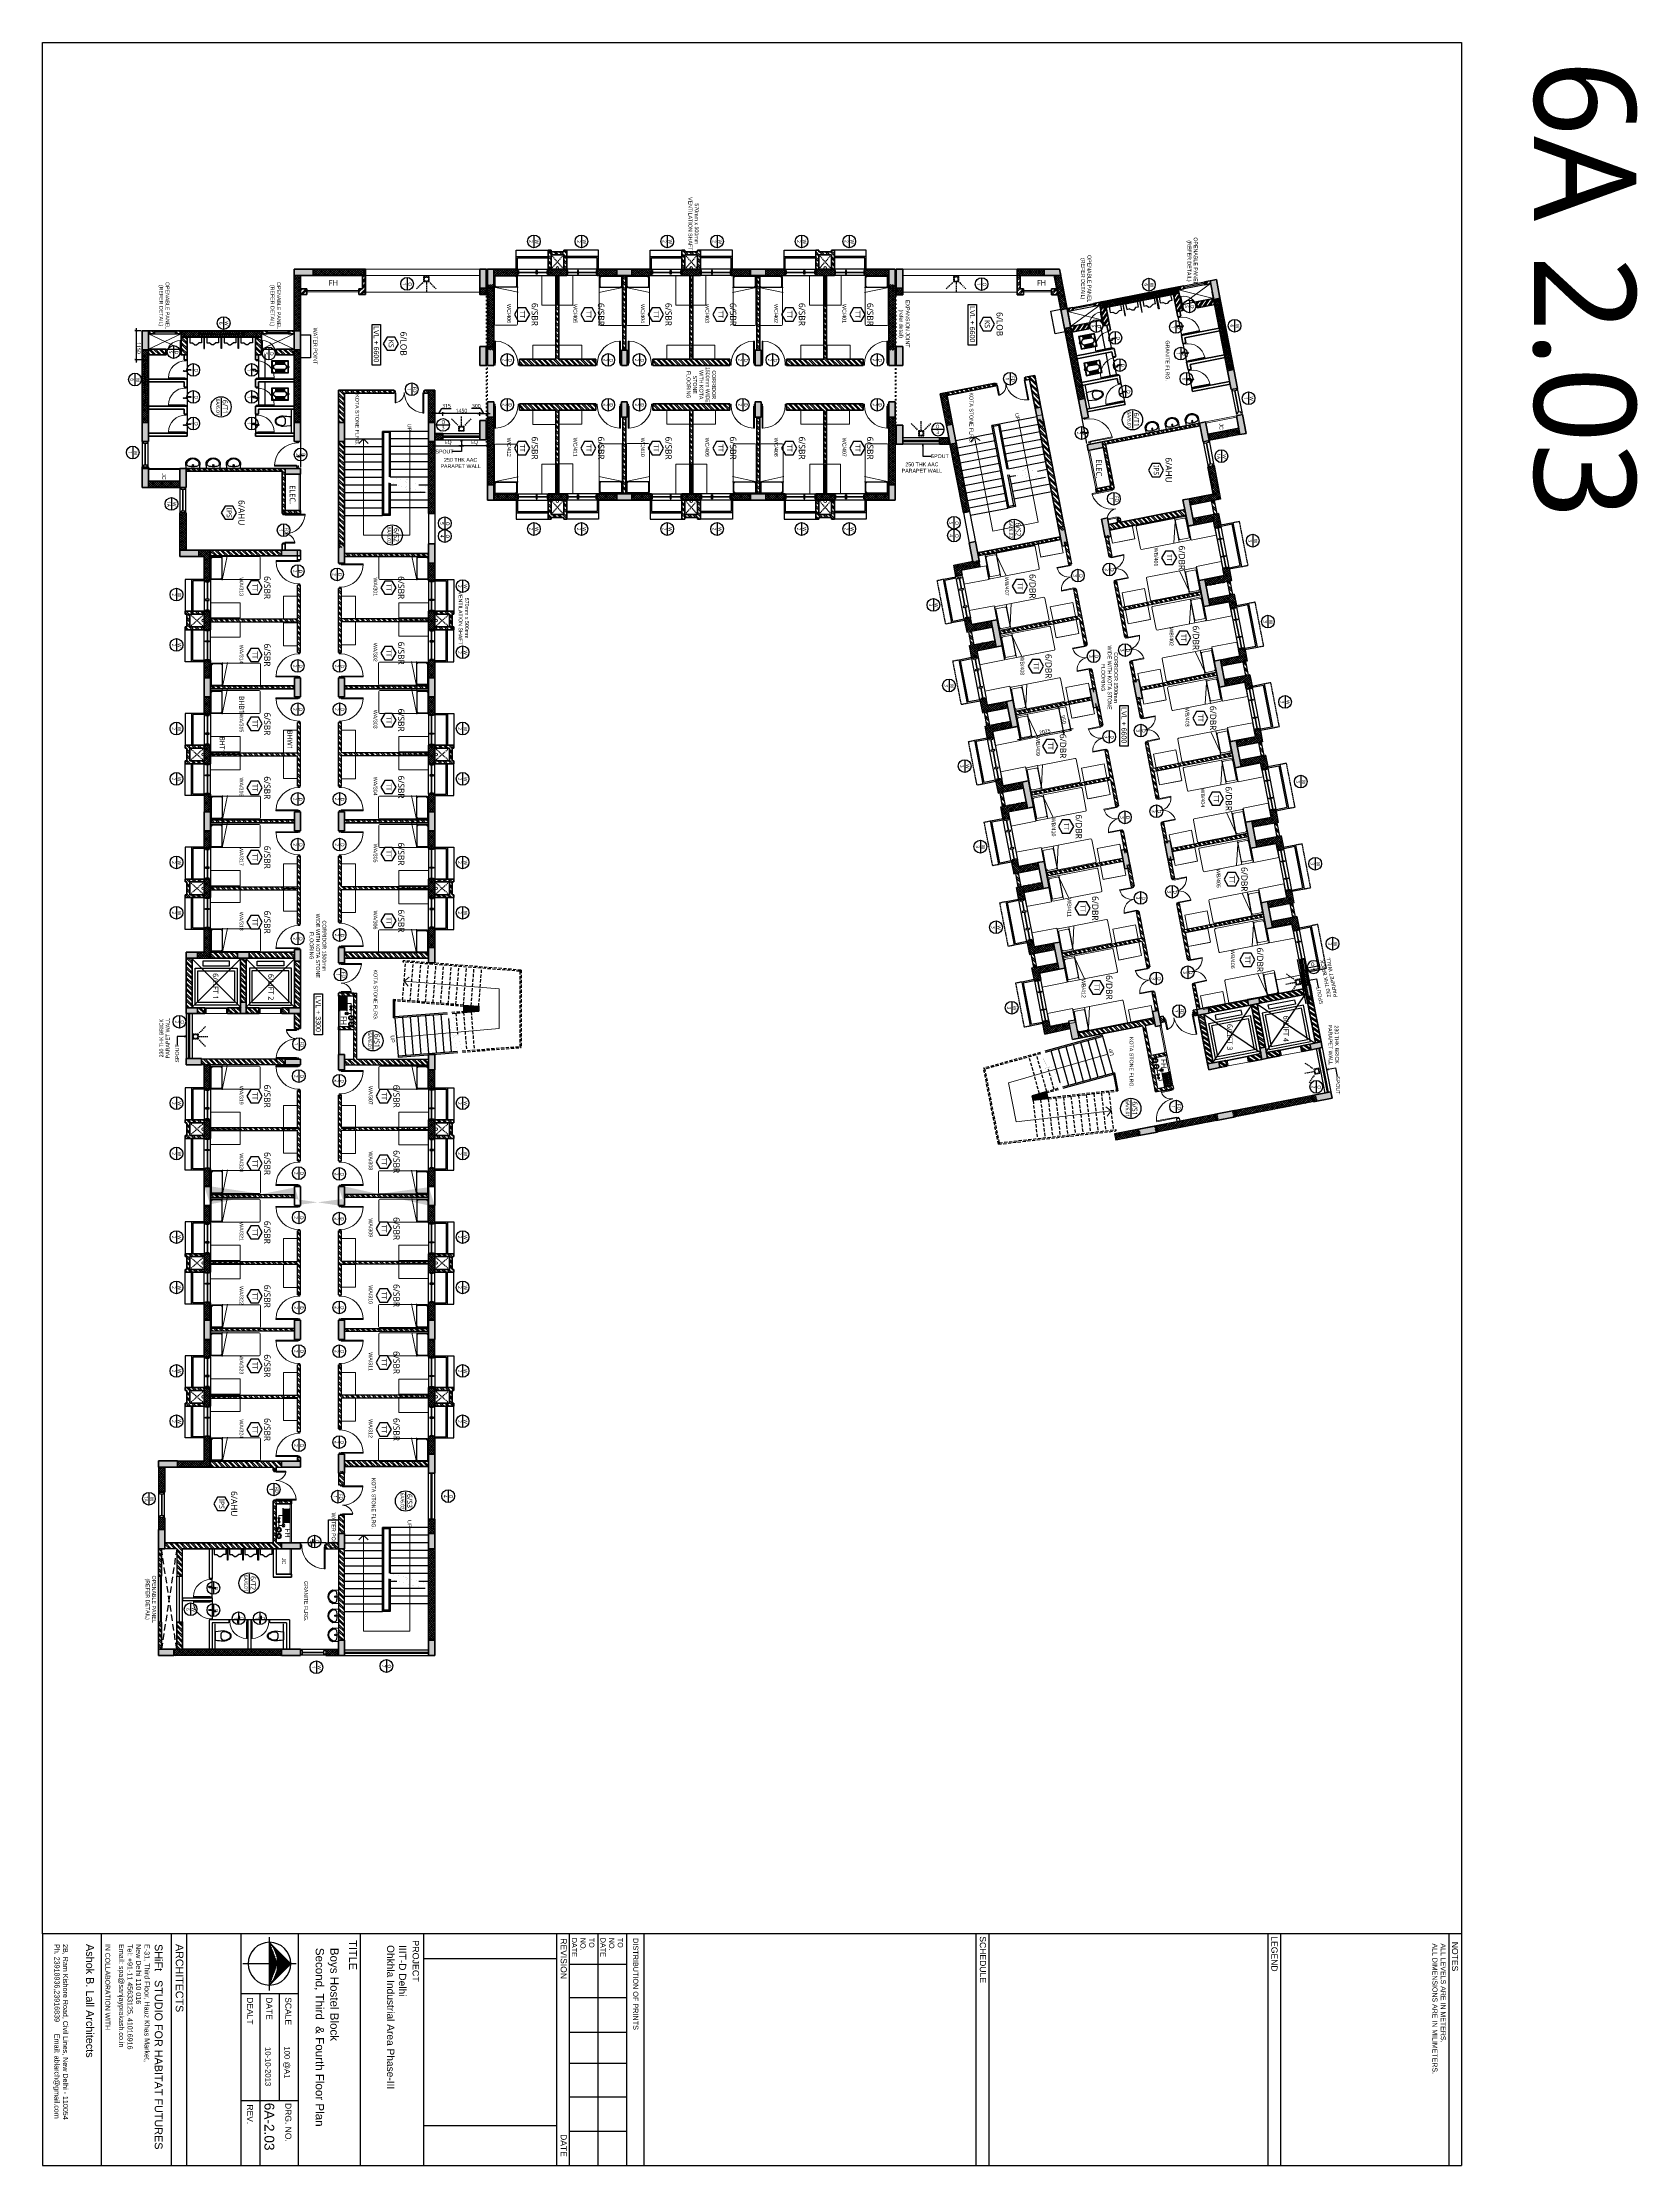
# Model space of a CAD drawing. Header units: millimetres. Extents: x -1127141 to 1597693, y -1835560 to -399335.
# Drawn here: x 1196540 to 1259207, y -561675 to -478260 of the extents above; entities that cross this region are included whole.
import ezdxf
from ezdxf.enums import TextEntityAlignment as Align

# ---------------------------------------------------------------- set-up
doc = ezdxf.new("R2010")
doc.units = ezdxf.units.MM
doc.header["$MEASUREMENT"] = 0
doc.header["$PDMODE"] = 67
for name, pattern in [('ACAD_ISO03W100', [30, 12, -18]), ('ACAD_ISO05W100', [36, 24, -3, 0, -3, 0, -3, 0, -3]), ('DASHED2', [0.375, 0.25, -0.125]), ('HIDDEN', [0.375, 0.25, -0.125]), ('HIDDEN2', [4.7625, 3.175, -1.5875])]:
    doc.linetypes.add(name, pattern=pattern)
for name, color, linetype in [('A-Anno Tags', 6, 'Continuous'), ('A-Elevation', 4, 'Continuous'), ('A-Sanitory', 181, 'Continuous'), ('A-Steps', 3, 'Continuous'), ('A-Wall Patt', 8, 'Continuous'), ('A-Window', 4, 'Continuous'), ('Anno_Frames', 7, 'Continuous'), ('Anno_Labels', 7, 'Continuous'), ('COLUMN', 5, 'Continuous'), ('Dimension', 32, 'Continuous'), ('elel', 6, 'Continuous'), ('L-ELEV', 6, 'Continuous'), ('S-Conc Patt', 9, 'Continuous')]:
    doc.layers.add(name, color=color, linetype=linetype)
for name, color, linetype, lineweight in [('A-Detail Lines', 8, 'Continuous', 25), ('A-Door', 4, 'Continuous', 9), ('A-Wall Ele', 3, 'Continuous', 20), ('A-Wall Sec', 1, 'Continuous', 30), ('A-WIN', 5, 'Continuous', 25), ('Ann_TitleBlock 2', 5, 'Continuous', 25), ('Anno_Tittleblock', 5, 'Continuous', 13), ('column hatch', 12, 'Continuous', 5), ('E-CABLE TRAY', 32, 'Continuous', 18), ('frntr', 32, 'Continuous', 9), ('Hatch', 9, 'Continuous', 0), ('rwp', 231, 'Continuous', 5), ('S-Concrete', 40, 'Continuous', 30), ('shaft', 252, 'HIDDEN2', 5), ('STAIR', 3, 'Continuous', 9), ('text', 7, 'Continuous', 9), ('Wall HATCH', 8, 'Continuous', 15)]:
    doc.layers.add(name, color=color, linetype=linetype, lineweight=lineweight)
doc.layers.add('BOQ TEXT', color=7, linetype='Continuous', true_color=0x4a4a4a)
doc.layers.add('furniture', color=251, linetype='Continuous', lineweight=5, plot=False)
doc.styles.add('IIITD @ 100', font='trebuc.ttf', dxfattribs={"height": 210})
doc.styles.get("Standard").update_dxf_attribs({"font": 'trebuc.ttf'})
doc.styles.add('TITLE', font='swissel.ttf', dxfattribs={"height": 4.3})
doc.dimstyles.new('IIITD_WD_M @ 100', dxfattribs={"dimscale": 100, "dimtxt": 1.5, "dimasz": 1, "dimexe": 0.5, "dimexo": 0.25, "dimgap": 0.3, "dimtad": 1, "dimdec": 0, "dimrnd": 5, "dimzin": 0, "dimdsep": 46, "dimtxsty": 'Standard', "dimblk": 'ARCHTICK', "dimcen": 0.2, "dimdle": 1, "dimclrd": 256, "dimclre": 256, "dimadec": 0, "dimazin": 0, "dimtfac": 1, "dimtdec": 0, "dimtofl": 0, "dimtmove": 0, "dimatfit": 0, "dimfxl": 2, "dimfxlon": 1, "dimtolj": 1, "dimtzin": 0, "dimlwd": -1, "dimlwe": -1, "dimarcsym": 0})
pattern_1 = [(315, (1445308.53, 119140.81), (106.066017, 106.066017), []), (315, (1445308.53, 119070.1), (106.066017, 106.066017), [])]
pattern_2 = [(315, (1374204.21, -290140.47), (106.06602, 106.06602), []), (315, (1374204.21, -290211.18), (106.06602, 106.06602), [])]
pattern_3 = [(315, (1374242.6, -290140.47), (106.06602, 106.06602), []), (315, (1374242.6, -290211.18), (106.06602, 106.06602), [])]
pattern_4 = [(315, (1374214.21, -290140.47), (106.06602, 106.06602), []), (315, (1374214.21, -290211.18), (106.06602, 106.06602), [])]
pattern_5 = [(315, (1374194.21, -290140.47), (106.06602, 106.06602), []), (315, (1374194.21, -290211.18), (106.06602, 106.06602), [])]
pattern_6 = [(315, (1307012.53, 119140.81), (106.066017, 106.066017), []), (315, (1307012.53, 119070.1), (106.066017, 106.066017), [])]
pattern_7 = [(315, (1514729.44, 119140.81), (106.066017, 106.066017), []), (315, (1514729.44, 119070.1), (106.066017, 106.066017), [])]
pattern_8 = [(45, (-32680.594, -198324.79), (-44.194174, 44.194174), []), (135, (-32680.594, -198324.79), (-44.194174, -44.194174), [])]
pattern_9 = [(315, (1376062.75, 119140.81), (106.066017, 106.066017), []), (315, (1376062.75, 119070.1), (106.066017, 106.066017), [])]
pattern_10 = [(315, (1306002.5, -290140.47), (106.06602, 106.06602), []), (315, (1306002.5, -290211.18), (106.06602, 106.06602), [])]
pattern_11 = [(315, (1306002.5, -290118.59), (106.06602, 106.06602), []), (315, (1306002.5, -290189.3), (106.06602, 106.06602), [])]
pattern_12 = [(315, (1445308.53, 119140.81), (44.194174, 44.194174), []), (45, (1445308.53, 119140.81), (-44.194174, 44.194174), [])]

# ---------------------------------------------------------------- blocks, each defined once
blk = doc.blocks.new('ABL_Door_S - 1000 x 2100-11-3 Second Floor Lvl')
at = {"layer": 'A-Door', "color": 5}
for p, q in [((-500, 38), (-450, 38)), ((-500, -38), (-500, 38)), ((-450, 38), (-450, -3)), ((450, 38), (450, -3)), ((500, 38), (450, 38)), ((500, -38), (500, 38)), ((-500, -38), (-465, -38)), ((-465, -3), (-450, -3)), ((-465, -38), (-465, -3)), ((-430, -38), (-465, -38)), ((465, -3), (450, -3)), ((465, -38), (465, -3)), ((500, -38), (465, -38))]:
    blk.add_line(p, q, dxfattribs=at)
at = {"layer": 'A-Door', "color": 5, "lineweight": 18}
for p, q in [((-465, -38), (-465, -903)), ((-430, -38), (-430, -903)), ((-430, -903), (-465, -903))]:
    blk.add_line(p, q, dxfattribs=at)
at = {"layer": 'A-Door'}
blk.add_arc((-450, -2), 900, 271.2981, 359.98939, dxfattribs=at)
blk = doc.blocks.new('Door 1200')
at = {"layer": 'A-Door', "color": 5, "lineweight": 18}
for p, q in [((524084, 16182), (524084, 16132)), ((524084, 16182), (524159, 16182)), ((524084, 16132), (524124, 16132)), ((524124, 16147), (524124, 16132)), ((524159, 16147), (524124, 16147)), ((524159, 16182), (524159, 16147)), ((524159, 16147), (524557, 16147)), ((524159, 16112), (524159, 16147)), ((524159, 16112), (524557, 16112)), ((524557, 16147), (524557, 16112)), ((524084, 15032), (524124, 15032)), ((524084, 14982), (524084, 15032)), ((524124, 15017), (524124, 15032)), ((524159, 15017), (524124, 15017)), ((524159, 15052), (524159, 15017)), ((524159, 15052), (524958, 15052)), ((524159, 14982), (524159, 15017)), ((524159, 15017), (524958, 15017)), ((524958, 15017), (524958, 15052)), ((524084, 14982), (524159, 14982))]:
    blk.add_line(p, q, dxfattribs=at)
at = {"layer": 'A-Door', "lineweight": 18}
for centre, radius, start, end in [((524155, 16193), 411, 270.56949, 348.69202), ((524157, 14978), 804, 5.31466, 89.87159)]:
    blk.add_arc(centre, radius, start, end, dxfattribs=at)
blk = doc.blocks.new('Lift Door')
at = {"layer": 'A-Door'}
for p, q in [((-15860, -5817), (-15860, -6617)), ((-15655, -6617), (-15655, -5817)), ((-15630, -6617), (-15630, -5817))]:
    blk.add_line(p, q, dxfattribs=at)
for points in [[(-15860, -5767), (-15860, -5817), (-15630, -5817), (-15630, -5767)], [(-15860, -6667), (-15860, -6617), (-15630, -6617), (-15630, -6667)]]:
    blk.add_lwpolyline(points, dxfattribs=at)
blk = doc.blocks.new('Lift Room')
at = {"layer": 'A-Detail Lines'}
for p, q in [((-15630, 122925), (-13680, 124875)), ((-15630, 124875), (-13680, 122925))]:
    blk.add_line(p, q, dxfattribs=at)
blk.add_lwpolyline([(-15430, 124625), (-14180, 124625), (-14180, 123175), (-15430, 123175)], close=True, dxfattribs=at)
at = {"layer": 'A-Elevation'}
for points in [[(-15530, 124725), (-14080, 124725), (-14080, 123075), (-15530, 123075)], [(-13805, 124425), (-13980, 124425), (-13980, 123375), (-13805, 123375)]]:
    blk.add_lwpolyline(points, close=True, dxfattribs=at)
blk = doc.blocks.new('W 1200')
at = {"layer": 'A-Window', "linetype": 'HIDDEN', "ltscale": 100}
for p, q in [((552588, 7900), (552588, 9150)), ((552838, 7900), (552588, 7900))]:
    blk.add_line(p, q, dxfattribs=at)
at = {"layer": 'A-Window', "color": 2, "lineweight": 40}
for p, q in [((553463, 8720), (553463, 9110)), ((553463, 7990), (553463, 8680))]:
    blk.add_line(p, q, dxfattribs=at)
at = {"layer": 'A-Window', "color": 5}
for points in [[(553338, 7900), (552838, 7900), (552838, 9150)], [(553338, 7950), (552888, 7950), (552888, 9150)]]:
    blk.add_lwpolyline(points, dxfattribs=at)
at = {"layer": 'A-Window'}
for points in [[(553338, 7950), (553338, 9150)], [(553388, 8680), (553388, 8720), (553538, 8720), (553538, 8680), (553388, 8680)], [(553588, 7950), (553588, 9150)]]:
    blk.add_lwpolyline(points, dxfattribs=at)
for points in [[(553388, 9150), (553538, 9150), (553538, 9110), (553388, 9110)], [(553388, 7990), (553538, 7990), (553538, 7950), (553388, 7950)]]:
    blk.add_lwpolyline(points, close=True, dxfattribs=at)
blk = doc.blocks.new('Win Hostel Double Room')
at = {"color": 4, "linetype": 'HIDDEN', "ltscale": 100}
blk.add_lwpolyline([(211887, -61786), (211839, -61541), (210122, -61875), (210169, -62120)], dxfattribs=at)
at = {"color": 5}
for points in [[(211982, -62277), (211887, -61786), (210169, -62120), (210265, -62611)], [(211933, -62287), (211848, -61845), (210228, -62160), (210314, -62602)]]:
    blk.add_lwpolyline(points, dxfattribs=at)
at = {"layer": 'A-Window', "color": 2, "lineweight": 40}
for p, q in [((211471, -62504), (210823, -62630)), ((211918, -62417), (211511, -62496)), ((210784, -62637), (210377, -62717))]:
    blk.add_line(p, q, dxfattribs=at)
at = {"layer": 'A-Window'}
for points in [[(211933, -62287), (210314, -62602)], [(210361, -62847), (211981, -62532)], [(211972, -62483), (211972, -62483), (211932, -62491), (211904, -62343), (211943, -62336), (211972, -62483)], [(210323, -62651), (210363, -62643), (210391, -62790), (210352, -62798), (210323, -62651)]]:
    blk.add_lwpolyline(points, dxfattribs=at)
for points in [[(210809, -62556), (210838, -62703), (210799, -62711), (210770, -62564)], [(211496, -62423), (211525, -62570), (211486, -62577), (211457, -62430)]]:
    blk.add_lwpolyline(points, close=True, dxfattribs=at)
blk = doc.blocks.new('Win 1250')
at = {"layer": 'A-Window', "color": 2, "lineweight": 40}
blk.add_line((510529, 21610), (511379, 21610), dxfattribs=at)
at = {"layer": 'A-Window'}
for points in [[(510454, 21725), (511454, 21725)], [(510454, 21535), (510529, 21535), (510529, 21685), (510454, 21685)], [(510454, 21495), (511454, 21495)], [(511454, 21535), (511379, 21535), (511379, 21685), (511454, 21685)]]:
    blk.add_lwpolyline(points, dxfattribs=at)
blk = doc.blocks.new('*U29')
at = {"layer": 'A-Anno Tags'}
blk.add_lwpolyline([(-250, 0), (250, 0)], dxfattribs=at)
blk.add_circle((0, 0), 250, dxfattribs=at)
at = {"layer": 'Anno_Frames', "color": 7}
for tag, rotation, p in [('ENTITY', 359.76079, (15, 185)), ('ENTITYNO', 0.17569, (4, -36))]:
    blk.add_attdef(tag, text='', height=140, rotation=rotation, dxfattribs=at).set_placement(p, align=Align.TOP_CENTER)
blk = doc.blocks.new('Door 1000 plan')
at = {"layer": 'A-Door', "color": 5, "lineweight": 18}
for p, q in [((-528, 403), (-557, 398)), ((-462, -90), (-557, 398)), ((-434, -84), (-528, 403)), ((339, 572), (367, 577)), ((434, 84), (339, 572)), ((462, 90), (367, 577)), ((434, 84), (462, 90)), ((468, 61), (455, 59)), ((462, 26), (455, 59)), ((491, 95), (462, 90)), ((462, 90), (468, 61)), ((503, 34), (462, 26)), ((503, 34), (491, 95)), ((-491, -95), (-462, -90)), ((-479, -157), (-491, -95)), ((-479, -157), (-438, -149)), ((-434, -84), (-462, -90)), ((-462, -90), (-457, -118)), ((-457, -118), (-444, -116)), ((-438, -149), (-444, -116))]:
    blk.add_line(p, q, dxfattribs=at)
at = {"layer": 'A-Door', "lineweight": 18}
for centre, start, end in [((-491, -95), 11, 94.29843), ((491, 95), 107.69977, 191)]:
    blk.add_arc(centre, 500, start, end, dxfattribs=at)
blk = doc.blocks.new('Door Tag')
blk.add_line((-3.5, 0), (3.5, 0))
blk.add_circle((0, 0), 4)
blk.add_attdef('DW_NAME', text='', height=2).set_placement((0, 0), align=Align.BOTTOM_CENTER)
blk.add_attdef('SHEET_NO', text='', height=1.4).set_placement((0.05, -0.54), align=Align.TOP_CENTER)
blk = doc.blocks.new('Room Tag with Finish')
blk.add_lwpolyline([(0, 0), (-2.6, -1.5), (-2.6, -4.5), (0, -6), (2.6, -4.5), (2.6, -1.5)], close=True)
at = {"layer": 'Anno_Frames'}
blk.add_attdef('ROOM_NAME', text='', height=2.5, dxfattribs=at).set_placement((0, 0), align=Align.BOTTOM_CENTER)
blk.add_attdef('FF', text='', height=2, dxfattribs=at).set_placement((0, -1.85), align=Align.TOP_CENTER)
blk = doc.blocks.new('staircase 1 int')
at = {"layer": 'A-Elevation'}
for p, q in [((1232432, -34455), (1234232, -34455)), ((1232432, -34455), (1232432, -34755)), ((1232482, -34505), (1232432, -34455)), ((1232482, -34705), (1232432, -34755)), ((1235732, -34755), (1232432, -34755)), ((1232482, -34505), (1234219, -34505)), ((1232482, -34505), (1232482, -34705)), ((1235682, -34705), (1232482, -34705)), ((1235682, -34505), (1234450, -34505)), ((1234464, -34455), (1235732, -34455)), ((1235682, -34505), (1235732, -34455)), ((1235682, -34505), (1235682, -34705)), ((1235682, -34705), (1235732, -34755)), ((1235732, -34455), (1235732, -34755))]:
    blk.add_line(p, q, dxfattribs=at)
at = {"layer": 'A-Steps'}
for p, q in [((1232432, -32955), (1232432, -34455)), ((1232732, -32955), (1232732, -34455)), ((1233032, -32955), (1233032, -34455)), ((1233332, -32955), (1233332, -34455)), ((1233632, -32955), (1233632, -34455)), ((1233932, -32955), (1233932, -34455)), ((1234232, -32955), (1234232, -34455)), ((1234532, -33336), (1234532, -32955)), ((1234832, -33079), (1234832, -34455)), ((1235132, -32955), (1235132, -34455)), ((1235432, -32955), (1235432, -34455)), ((1232732, -36255), (1232732, -34755)), ((1233032, -36255), (1233032, -34755)), ((1233332, -36255), (1233332, -34755)), ((1233632, -36255), (1233632, -34755)), ((1233932, -36255), (1233932, -34755)), ((1234232, -36255), (1234232, -34755)), ((1234532, -34455), (1234532, -34202)), ((1234532, -36255), (1234532, -34755)), ((1234832, -34282), (1234832, -34455)), ((1234832, -36255), (1234832, -34755)), ((1235132, -36255), (1235132, -34755)), ((1235432, -36255), (1235432, -34755)), ((1235732, -36255), (1235732, -34755))]:
    blk.add_line(p, q, dxfattribs=at)
at = {"layer": 'STAIR', "color": 5, "const_width": 1}
for points in [[(1234660, -32855), (1234414, -33779), (1234486, -33828), (1234316, -33791), (1234396, -33846), (1234219, -34505)], [(1234892, -32855), (1234646, -33779), (1234717, -33828), (1234548, -33791), (1234628, -33846), (1234450, -34505)]]:
    blk.add_lwpolyline(points, dxfattribs=at)
at = {"layer": 'text'}
for p, q in [((1232432, -33691), (1236507, -33691)), ((1236507, -35505), (1236507, -33691)), ((1232732, -35505), (1232912, -35325)), ((1232732, -35505), (1236507, -35505)), ((1232732, -35505), (1232912, -35686))]:
    blk.add_line(p, q, dxfattribs=at)
at = {"layer": 'text', "linetype": 'Continuous', "insert": (1232135, -33627), "char_height": 150, "width": 369.41, "attachment_point": 1}
blk.add_mtext('{\\fArial|b0|i0|c0|p34;UP}', dxfattribs=at)
blk = doc.blocks.new('f h')
at = {"layer": 'A-WIN'}
for p, q in [((1010874, -78570), (1010972, -78570)), ((1010874, -78570), (1010972, -78734)), ((1010972, -78570), (1010874, -78734)), ((1010874, -78734), (1010972, -78734)), ((1011088, -78536), (1011088, -79120)), ((1011088, -78575), (1011368, -78575)), ((1011088, -79081), (1011368, -79081)), ((1011368, -78536), (1011368, -79120))]:
    blk.add_line(p, q, dxfattribs=at)
at = {"layer": 'A-WIN', "ltscale": 50}
for centre, radius in [((1010924, -78269), 93.8), ((1010925, -78023), 93.8), ((1010924, -78269), 75), ((1010925, -78023), 75)]:
    blk.add_circle(centre, radius, dxfattribs=at)
at = {"layer": 'A-WIN'}
blk.add_circle((1011100, -78441), 56.6, dxfattribs=at)
at = {"layer": 'Wall HATCH'}
for p, q in [((1010923, -78570), (1010923, -78344)), ((1011140, -78401), (1011060, -78481)), ((1011140, -78481), (1011060, -78401)), ((1010923, -78441), (1011044, -78441)), ((1010923, -78828), (1010923, -78734)), ((1011088, -78828), (1010923, -78828)), ((1011123, -78575), (1011123, -79081)), ((1011158, -78575), (1011158, -79081)), ((1011193, -78575), (1011193, -79081)), ((1011228, -78575), (1011228, -79081)), ((1011263, -78575), (1011263, -79081)), ((1011298, -78575), (1011298, -79081)), ((1011333, -78575), (1011333, -79081))]:
    blk.add_line(p, q, dxfattribs=at)
at = {"layer": 'Wall HATCH', "ltscale": 50}
for centre in [(1010897, -78242), (1010899, -77997)]:
    blk.add_arc(centre, 37.5, 314.62668, 134.62668, dxfattribs=at)
at = {"layer": 'Wall HATCH'}
for centre in [(1010950, -78296), (1010952, -78050)]:
    blk.add_arc(centre, 37.5, 134.62668, 314.62668, dxfattribs=at)
blk = doc.blocks.new('Starting Stair HOSTEL out')
at = {"layer": 'S-Conc Patt', "linetype": 'Continuous'}
blk.add_hatch(color=256, dxfattribs=at).paths.add_polyline_path([(926419, 139403), (926223, 139403), (926176, 138803), (926466, 138803)])
at = {"layer": 'A-Elevation', "linetype": 'HIDDEN2', "ltscale": 40}
for p, q in [((924800, 141067), (924433, 136435)), ((924847, 141017), (924483, 136431)), ((924800, 141067), (927843, 141067)), ((924847, 141017), (924800, 141067)), ((924847, 141017), (927797, 141017)), ((927797, 141017), (927842, 141067)), ((927975, 138753), (927797, 141017)), ((928024, 138766), (927843, 141067)), ((926176, 138803), (925958, 136059)), ((926226, 138803), (926012, 136109)), ((926452, 138342), (926416, 138803)), ((926501, 138355), (926466, 138803)), ((924483, 136431), (924433, 136435))]:
    blk.add_line(p, q, dxfattribs=at)
at = {"layer": 'A-Elevation'}
for p, q in [((928173, 136232), (927989, 138570)), ((928223, 136236), (928038, 138584)), ((926628, 136109), (926467, 138160)), ((926682, 136059), (926516, 138173)), ((926012, 136109), (925958, 136059)), ((926682, 136059), (925958, 136059)), ((926628, 136109), (926012, 136109)), ((926628, 136109), (926682, 136059)), ((928173, 136232), (928223, 136236))]:
    blk.add_line(p, q, dxfattribs=at)
at = {"layer": 'A-Steps', "linetype": 'DASHED2', "ltscale": 500}
for p, q in [((926223, 139403), (924728, 139521)), ((926152, 138506), (924657, 138624)), ((926176, 138805), (924681, 138923)), ((926200, 139104), (924704, 139222)), ((926441, 139104), (927936, 139222)), ((926465, 138805), (927960, 138923)), ((926488, 138506), (927312, 138571)), ((926081, 137609), (924586, 137727)), ((926105, 137908), (924609, 138026)), ((926128, 138207), (924633, 138325)), ((926010, 136711), (924515, 136830)), ((926034, 137010), (924538, 137129)), ((926057, 137309), (924562, 137428)), ((925986, 136412), (924491, 136531))]:
    blk.add_line(p, q, dxfattribs=at)
at = {"layer": 'A-Steps'}
for p, q in [((926536, 137908), (928031, 138026)), ((926560, 137609), (928055, 137727)), ((926698, 138221), (928007, 138325)), ((926583, 137309), (928079, 137428)), ((926607, 137010), (928102, 137129)), ((926631, 136711), (928126, 136830)), ((926654, 136412), (928150, 136531)), ((926678, 136113), (928173, 136232))]:
    blk.add_line(p, q, dxfattribs=at)
at = {"layer": 'S-Concrete', "linetype": 'Continuous'}
for p, q in [((926176, 138803), (926223, 139403)), ((926223, 139403), (926419, 139403)), ((926466, 138803), (926419, 139403)), ((926176, 138803), (926466, 138803))]:
    blk.add_line(p, q, dxfattribs=at)
at = {"layer": 'STAIR', "color": 5, "const_width": 1}
for points in [[(926431, 138337), (927356, 138583), (927405, 138511), (927368, 138681), (927422, 138600), (928058, 138775)], [(926431, 138150), (927356, 138396), (927405, 138325), (927368, 138495), (927422, 138414), (928058, 138589)]]:
    blk.add_lwpolyline(points, dxfattribs=at)
at = {"layer": 'text'}
for p, q in [((925535, 140210), (925239, 136472)), ((927098, 140210), (925535, 140210)), ((927450, 136174), (927098, 140210)), ((925239, 136472), (925073, 136666)), ((925239, 136472), (925433, 136637))]:
    blk.add_line(p, q, dxfattribs=at)
at = {"layer": 'text', "linetype": 'Continuous', "insert": (927363, 136096), "char_height": 150, "width": 495.15, "attachment_point": 1}
blk.add_mtext('{\\fArial|b0|i0|c0|p34;UP}', dxfattribs=at)
blk = doc.blocks.new('urinal1')
at = {"layer": 'A-Sanitory'}
for p, q in [((0, 228.6), (228.6, 228.6)), ((0, 228.6), (0, -228.6)), ((228.6, 228.6), (228.6, 127)), ((304.8, 25.4), (228.6, 127)), ((304.8, -38.1), (304.8, 25.4)), ((0, -228.6), (228.6, -228.6)), ((228.6, -127), (304.8, -38.1)), ((228.6, -228.6), (228.6, -127))]:
    blk.add_line(p, q, dxfattribs=at)
blk = doc.blocks.new('Toil Hostel1')
at = {"color": 0, "linetype": 'ByBlock'}
blk.add_lwpolyline([(115, -427), (115, 523)], dxfattribs=at)
for points in [[(430, 243), (137, 213, 0.384412), (115, 188), (115, -92, 0.383904), (137, -117, 0.001434), (429, -147, 0.140641), (675, -77, 0.259738), (745, 48, 0.259738), (675, 173, 0.139471)], [(340, 113), (340, -17, 0.422961), (443, -117, 0.13189), (659, -52, 0.259738), (715, 48, 0.259738), (659, 148, 0.13189), (443, 213, 0.422961)]]:
    blk.add_lwpolyline(points, format="xyb", close=True, dxfattribs=at)
blk.add_arc((431, -122), 25, 264.2811, 270.16002, dxfattribs=at)
blk = doc.blocks.new('closet6')
for p, q in [((120, 88), (120, 185)), ((130, 88), (130, 185)), ((140, 88), (140, 185)), ((150, 88), (150, 185)), ((160, 87), (160, 185)), ((170, 87), (170, 185)), ((180, 87), (180, 185)), ((190, 87), (190, 185)), ((200, 86), (200, 185)), ((210, 86), (210, 185)), ((220, 86), (220, 185)), ((230, 86), (230, 185)), ((240, 85), (240, 185)), ((250, 85), (250, 185)), ((260, 85), (260, 185)), ((270, 85), (270, 185)), ((280, 84), (280, 185)), ((290, 84), (290, 185)), ((300, 84), (300, 185)), ((310, 84), (310, 185)), ((320, 83), (320, 185)), ((330, 83), (330, 185)), ((340, 83), (340, 185)), ((350, 83), (350, 185)), ((360, 83), (360, 185)), ((370, 82), (370, 185)), ((380, 82), (380, 185)), ((390, 82), (390, 185)), ((390, 185), (390, 82)), ((120, -185), (120, -88)), ((130, -185), (130, -88)), ((140, -185), (140, -87)), ((150, -185), (150, -87)), ((160, -185), (160, -87)), ((170, -185), (170, -87)), ((180, -185), (180, -86)), ((190, -185), (190, -86)), ((200, -185), (200, -86)), ((210, -185), (210, -86)), ((220, -185), (220, -85)), ((230, -185), (230, -85)), ((240, -185), (240, -85)), ((250, -185), (250, -84)), ((260, -185), (260, -84)), ((270, -185), (270, -84)), ((280, -185), (280, -84)), ((290, -185), (290, -83)), ((300, -185), (300, -83)), ((310, -185), (310, -83)), ((320, -185), (320, -82)), ((330, -185), (330, -82)), ((340, -185), (340, -82)), ((350, -185), (350, -82)), ((360, -185), (360, -81)), ((370, -185), (370, -81)), ((380, -185), (380, -81)), ((390, -80), (390, -185)), ((390, -185), (390, -80))]:
    blk.add_line(p, q)
blk.add_lwpolyline([(0, -15), (-20, -15), (-20, 15), (0, 15)])
for points in [[(0, 200), (510, 200), (510, -200), (0, -200)], [(15, 185), (495, 185), (495, -185), (15, -185)]]:
    blk.add_lwpolyline(points, close=True)
for points in [[(120, 88), (390, 82, -0.899983), (390, -80), (121, -88, -0.799392)], [(121, 83), (390, 77, -0.897689), (390, -75), (121, -83, -0.793494), (121, 83)]]:
    blk.add_lwpolyline(points, format="xyb", close=True)
blk = doc.blocks.new('_ArchTick')
at = {"color": 0, "linetype": 'ByBlock', "const_width": 0.15}
blk.add_lwpolyline([(-0.5, -0.5), (0.5, 0.5)], dxfattribs=at)
blk = doc.blocks.new('*D488')
at = {"layer": 'A-Anno Tags', "transparency": 16777216}
for p, q in [((575945, -374170), (577295, -374170)), ((576045, -373970), (576045, -374220)), ((577195, -373970), (577195, -374220))]:
    blk.add_line(p, q, dxfattribs=at)
at = {"layer": 'Defpoints', "color": 0, "transparency": 16777216}
for p in [(576045, -373933), (577195, -373933), (577195, -374170)]:
    blk.add_point(p, dxfattribs=at)
at = {"layer": 'A-Anno Tags', "transparency": 16777216, "xscale": 100, "yscale": 100, "zscale": 100}
for p, rotation in [((576045, -374170), 179.9999999982849), ((577195, -374170), 359.9999999982849)]:
    blk.add_blockref('_ArchTick', p, dxfattribs=dict(at, rotation=rotation))
at = {"layer": 'A-Anno Tags', "color": 0, "transparency": 16777216, "insert": (576725, -374064), "char_height": 150, "attachment_point": 5, "rotation": 360}
blk.add_mtext('\\A1;1150', dxfattribs=at)
blk = doc.blocks.new('w6')
at = {"layer": 'A-Window', "linetype": 'ACAD_ISO03W100'}
for p, q in [((8293, 252315), (8538, 252363)), ((8731, 250643), (8415, 252262)), ((8761, 250649), (8445, 252268)), ((8638, 250548), (8883, 250596))]:
    blk.add_line(p, q, dxfattribs=at)
for points in [[(8489, 252353), (8504, 252280), (8356, 252251), (8342, 252325)], [(8834, 250587), (8819, 250660), (8672, 250631), (8687, 250558)]]:
    blk.add_lwpolyline(points, dxfattribs=at)
blk = doc.blocks.new('basin13_pl')
for points in [[(-412, -2, -0.32431), (-229, 275, -0.074195), (-226, 276), (0, 262), (0, -262), (-223, -275, -0.082611), (-232, -273, -0.313325), (-412, -2)], [(-382, 1, -0.373947), (-169, 245, -0.252869), (-89, 186, -0.078211), (-63, 1, -0.070813), (-89, -186, -0.2542), (-169, -244, -0.371653), (-382, 1)]]:
    blk.add_lwpolyline(points, format="xyb", close=True)
at = {"lineweight": -2}
blk.add_circle((-122, 1), 28.8, dxfattribs=at)
blk = doc.blocks.new('DROP')
at = {"layer": 'A-Detail Lines'}
h = blk.add_hatch(dxfattribs=at)
h.set_pattern_fill('ANSI31', color=256, scale=100, angle=-90, style=0)
h.set_pattern_definition([(45, (-30796.783, -8736.205), (8.838835, -8.838835), [])])
h.paths.add_polyline_path([(-46, 0), (-46, -147), (-75, -147), (-75, 0)])
h.paths.add_polyline_path([(0, 147), (0, 0), (-30, 0), (-30, 147)])
for p, q in [((-46, -147), (-46, 0)), ((0, 0), (0, 148))]:
    blk.add_line(p, q, dxfattribs=at)
blk = doc.blocks.new('column 2.04')
at = {"layer": 'S-Conc Patt'}
h = blk.add_hatch(color=256, dxfattribs=at)
h.paths.add_polyline_path([(552592, -205173), (553328, -205030), (553376, -205276), (552640, -205419)])
h.paths.add_polyline_path([(536924, -208475), (536877, -208230), (537898, -208032), (537945, -208277)])
h.paths.add_polyline_path([(549587, -206014), (549540, -205769), (550561, -205570), (550608, -205816)])
h.paths.add_polyline_path([(546422, -206629), (546374, -206384), (547395, -206185), (547443, -206431)])
h.paths.add_polyline_path([(543256, -207245), (543208, -206999), (544229, -206801), (544277, -207046)])
h.paths.add_polyline_path([(540090, -207860), (540042, -207615), (541063, -207416), (541111, -207662)])
h.paths.add_polyline_path([(548002, -197857), (547954, -197611), (548975, -197413), (549023, -197658)])
h.paths.add_polyline_path([(544836, -198472), (544788, -198227), (545809, -198028), (545857, -198274)])
h.paths.add_polyline_path([(541670, -199086), (541622, -198840), (542643, -198642), (542691, -198887)])
h.paths.add_polyline_path([(532173, -200932), (532125, -200686), (533146, -200488), (533194, -200733)])
h.paths.add_polyline_path([(535338, -200316), (535291, -200071), (536312, -199872), (536359, -200118)])
h.paths.add_polyline_path([(538504, -199701), (538456, -199455), (539477, -199257), (539525, -199502)])
h.paths.add_polyline_path([(546627, -202993), (546670, -203219), (545934, -203362), (545890, -203136)])
h.paths.add_polyline_path([(546297, -201295), (546340, -201521), (545604, -201664), (545560, -201438)])
h.paths.add_polyline_path([(540295, -204224), (540339, -204449), (539603, -204592), (539559, -204367)])
h.paths.add_polyline_path([(539965, -202526), (540009, -202752), (539273, -202895), (539229, -202669)])
h.paths.add_polyline_path([(533943, -205458), (533986, -205684), (533250, -205827), (533206, -205601)])
h.paths.add_polyline_path([(533613, -203761), (533656, -203987), (532920, -204130), (532876, -203904)])
h.paths.add_polyline_path([(556903, -202717), (556760, -201981), (557005, -201933), (557148, -202669)])
h.paths.add_polyline_path([(529985, -212195), (529236, -212195), (529236, -211945), (529985, -211945)])
h.paths.add_polyline_path([(526890, -212195), (526140, -212195), (526140, -211945), (526890, -211945)])
h.paths.add_polyline_path([(523855, -212195), (523105, -212195), (523105, -211945), (523855, -211945)])
h.paths.add_polyline_path([(552816, -201790), (552227, -201905), (552271, -202131), (552860, -202016)])
h.paths.add_polyline_path([(556308, -199659), (556165, -198923), (556411, -198875), (556554, -199611)])
h.paths.add_polyline_path([(555569, -195856), (555426, -195120), (555671, -195072), (555815, -195808)])
h.paths.add_polyline_path([(551215, -195938), (551657, -195853), (551700, -196078), (551259, -196164)])
h.paths.add_polyline_path([(551805, -198400), (551719, -197959), (551945, -197915), (552031, -198356)])
h.paths.add_polyline_path([(553549, -195943), (553463, -195501), (553689, -195458), (553774, -195899)])
h.paths.add_polyline_path([(554331, -199967), (554245, -199525), (554471, -199482), (554557, -199923)])
h.paths.add_polyline_path([(554150, -197832), (553709, -197918), (553665, -197692), (554106, -197607)])
h.paths.add_polyline_path([(552331, -199901), (552417, -200343), (552191, -200387), (552106, -199945)])
h.paths.add_polyline_path([(527835, -199036), (527099, -199179), (527051, -198934), (527787, -198791)])
h.paths.add_polyline_path([(530005, -204696), (529890, -204107), (530116, -204064), (530230, -204653)])
h.paths.add_polyline_path([(529304, -206595), (528568, -206738), (528524, -206512), (529260, -206369)])
h.paths.add_polyline_path([(529884, -200146), (529148, -200289), (529100, -200043), (529837, -199900)])
h.paths.add_polyline_path([(528920, -212495), (528320, -212495), (528320, -212245), (528920, -212245)])
h.paths.add_polyline_path([(523855, -212495), (523105, -212495), (523105, -212245), (523855, -212245)])
h.paths.add_polyline_path([(531575, -212245), (532175, -212245), (532175, -212495), (531575, -212495)])
h.paths.add_polyline_path([(526890, -212495), (526140, -212495), (526140, -212245), (526890, -212245)])
h.paths.add_polyline_path([(528974, -204897), (528238, -205040), (528190, -204794), (528926, -204651)])
h.paths.add_polyline_path([(529982, -210085), (529246, -210228), (529198, -209982), (529935, -209839)])
h.paths.add_polyline_path([(529602, -198693), (528865, -198836), (528818, -198590), (529554, -198447)])
h.paths.add_polyline_path([(524292, -199725), (523556, -199868), (523509, -199622), (524245, -199479)])
h.paths.add_polyline_path([(525435, -205585), (524699, -205728), (524651, -205482), (525387, -205339)])
h.paths.add_polyline_path([(534665, -209174), (533855, -209332), (533807, -209086), (534617, -208929)])
h.paths.add_polyline_path([(523355, -205734), (523355, -206382), (523105, -206382), (523105, -205782)])
h.paths.add_polyline_path([(545171, -239386), (544421, -239386), (544421, -239136), (545171, -239136)])
h.paths.add_polyline_path([(545171, -234106), (544421, -234106), (544421, -233876), (545171, -233876)])
h.paths.add_polyline_path([(545171, -230576), (544421, -230576), (544421, -230326), (545171, -230326)])
h.paths.add_polyline_path([(545171, -235836), (544421, -235836), (544421, -235606), (545171, -235606)])
h.paths.add_polyline_path([(539911, -239386), (539161, -239386), (539161, -239136), (539911, -239136)])
h.paths.add_polyline_path([(539911, -234106), (539161, -234106), (539161, -233876), (539911, -233876)])
h.paths.add_polyline_path([(539911, -230576), (539161, -230576), (539161, -230326), (539911, -230326)])
h.paths.add_polyline_path([(539911, -235836), (539161, -235836), (539161, -235606), (539911, -235606)])
h.paths.add_polyline_path([(534651, -234106), (533901, -234106), (533901, -233876), (534651, -233876)])
h.paths.add_polyline_path([(529806, -228306), (529056, -228306), (529056, -228556), (529806, -228556)])
h.paths.add_polyline_path([(526140, -228306), (526890, -228306), (526890, -228556), (526140, -228556)])
h.paths.add_polyline_path([(523105, -228306), (523855, -228306), (523855, -228556), (523105, -228556)])
h.paths.add_polyline_path([(554556, -230576), (553956, -230576), (553956, -230326), (554556, -230326)])
h.paths.add_polyline_path([(529881, -230326), (529131, -230326), (529131, -230576), (529881, -230576)])
h.paths.add_polyline_path([(534651, -230576), (533901, -230576), (533901, -230326), (534651, -230326)])
h.paths.add_polyline_path([(550356, -230576), (549756, -230576), (549756, -230326), (550356, -230326)])
h.paths.add_polyline_path([(553956, -233876), (554556, -233876), (554556, -234106), (553956, -234106)])
h.paths.add_polyline_path([(550356, -234106), (549756, -234106), (549756, -233876), (550356, -233876)])
h.paths.add_polyline_path([(531681, -240346), (530931, -240346), (530931, -240096), (531681, -240096)])
h.paths.add_polyline_path([(523355, -235856), (523355, -235106), (523105, -235106), (523105, -235856)])
h.paths.add_polyline_path([(526276, -235856), (525526, -235856), (525526, -235606), (526276, -235606)])
h.paths.add_polyline_path([(531681, -241826), (530931, -241826), (530931, -241576), (531681, -241576)])
h.paths.add_polyline_path([(529881, -241826), (529131, -241826), (529131, -241576), (529881, -241576)])
h.paths.add_polyline_path([(529881, -235856), (529131, -235856), (529131, -235606), (529881, -235606)])
h.paths.add_polyline_path([(529881, -234106), (529131, -234106), (529131, -233876), (529881, -233876)])
h.paths.add_polyline_path([(530931, -236206), (530931, -235606), (531161, -235606), (531161, -236206)])
h.paths.add_polyline_path([(552121, -236056), (552121, -235606), (552351, -235606), (552351, -236056)])
h.paths.add_polyline_path([(549836, -235606), (550286, -235606), (550286, -235836), (549836, -235836)])
h.paths.add_polyline_path([(552121, -240096), (552121, -239646), (552351, -239646), (552351, -240096)])
h.paths.add_polyline_path([(549941, -240096), (549941, -239646), (550171, -239646), (550171, -240096)])
h.paths.add_polyline_path([(552351, -237966), (551901, -237966), (551901, -237736), (552351, -237736)])
h.paths.add_polyline_path([(549941, -238076), (549941, -237626), (550171, -237626), (550171, -238076)])
h.paths.add_polyline_path([(554141, -236206), (554141, -235606), (554371, -235606), (554371, -236206)])
h.paths.add_polyline_path([(534391, -240346), (534391, -239596), (534141, -239596), (534141, -240346)])
h.paths.add_polyline_path([(554121, -240095), (554121, -239495), (554371, -239495), (554371, -240095)])
h.paths.add_polyline_path([(523105, -228006), (523855, -228006), (523855, -228256), (523105, -228256)])
h.paths.add_polyline_path([(532175, -228256), (531575, -228256), (531575, -228006), (532175, -228006)])
h.paths.add_polyline_path([(528320, -217506), (528920, -217506), (528920, -217736), (528320, -217736)])
h.paths.add_polyline_path([(528920, -228256), (528320, -228256), (528320, -228006), (528920, -228006)])
h.paths.add_polyline_path([(528320, -222766), (528920, -222766), (528920, -222996), (528320, -222996)])
h.paths.add_polyline_path([(526890, -217736), (526290, -217736), (526290, -217506), (526890, -217506)])
h.paths.add_polyline_path([(526890, -222996), (526290, -222996), (526290, -222766), (526890, -222766)])
h.paths.add_polyline_path([(526140, -228006), (526890, -228006), (526890, -228256), (526140, -228256)])
h.paths.add_polyline_path([(526276, -241826), (525526, -241826), (525526, -241576), (526276, -241576)])
h.paths.add_polyline_path([(523355, -217321), (523355, -217921), (523105, -217921), (523105, -217321)])
h.paths.add_polyline_path([(523355, -222581), (523355, -223181), (523105, -223181), (523105, -222581)])
h.paths.add_polyline_path([(532175, -217320), (532175, -217920), (531925, -217920), (531925, -217320)])
h.paths.add_polyline_path([(532175, -222581), (532175, -223181), (531925, -223181), (531925, -222581)])
h.paths.add_polyline_path([(534371, -235606), (534371, -236356), (534141, -236356), (534141, -235606)])
edge = h.paths.add_edge_path()
edge.add_line((559891, -239386), (559141, -239386))
edge.add_line((559141, -239136), (559891, -239136))
edge.add_line((559141, -239386), (559141, -239136))
edge.add_line((559891, -234106), (559141, -234106))
edge.add_line((559141, -233876), (559891, -233876))
edge.add_line((559141, -234106), (559141, -233876))
edge.add_line((559891, -230576), (559141, -230576))
edge.add_line((559141, -230326), (559891, -230326))
edge.add_line((559141, -230576), (559141, -230326))
edge.add_line((559891, -235836), (559141, -235836))
edge.add_line((559141, -235606), (559891, -235606))
edge.add_line((559141, -235836), (559141, -235606))
h.paths.add_polyline_path([(570411, -234106), (569661, -234106), (569661, -233876), (570411, -233876)])
h.paths.add_polyline_path([(570411, -230576), (569661, -230576), (569661, -230326), (570411, -230326)])
h.paths.add_polyline_path([(570171, -235606), (570171, -236356), (569941, -236356), (569941, -235606)])
h.paths.add_polyline_path([(565151, -239386), (564401, -239386), (564401, -239136), (565151, -239136)])
h.paths.add_polyline_path([(565151, -234106), (564401, -234106), (564401, -233876), (565151, -233876)])
h.paths.add_polyline_path([(565151, -230576), (564401, -230576), (564401, -230326), (565151, -230326)])
h.paths.add_polyline_path([(565151, -235836), (564401, -235836), (564401, -235606), (565151, -235606)])
h.paths.add_polyline_path([(559891, -239386), (559141, -239386), (559141, -239136), (559891, -239136)], flags=17)
h.paths.add_polyline_path([(559891, -234106), (559141, -234106), (559141, -233876), (559891, -233876)], flags=17)
h.paths.add_polyline_path([(559891, -230576), (559141, -230576), (559141, -230326), (559891, -230326)], flags=17)
h.paths.add_polyline_path([(559891, -235836), (559141, -235836), (559141, -235606), (559891, -235606)], flags=17)
h.paths.add_polyline_path([(577576, -241181), (577576, -240581), (577326, -240581), (577326, -241181)])
h.paths.add_polyline_path([(577576, -230576), (576976, -230576), (576976, -230326), (577576, -230326)])
h.paths.add_polyline_path([(573376, -230576), (572776, -230576), (572776, -230326), (573376, -230326)])
h.paths.add_polyline_path([(577576, -234106), (576976, -234106), (576976, -233876), (577576, -233876)])
h.paths.add_polyline_path([(573376, -234106), (572776, -234106), (572776, -233876), (573376, -233876)])
h.paths.add_polyline_path([(577576, -236356), (577576, -235606), (577326, -235606), (577326, -236356)])
h.paths.add_polyline_path([(572626, -241181), (573376, -241181), (573376, -240931), (572626, -240931)])
h.paths.add_polyline_path([(573376, -236356), (573376, -235606), (573146, -235606), (573146, -236356)])
h.paths.add_polyline_path([(569921, -241181), (569921, -240431), (570171, -240431), (570171, -241181)])
at = {"layer": 'S-Concrete', "lineweight": 35}
for p, q in [((555426, -195120), (555671, -195072)), ((555569, -195856), (555426, -195120)), ((555671, -195072), (555815, -195808)), ((551215, -195938), (551657, -195853)), ((551259, -196164), (551215, -195938)), ((551657, -195853), (551700, -196078)), ((553463, -195501), (553689, -195458)), ((553549, -195943), (553463, -195501)), ((553774, -195899), (553549, -195943)), ((553689, -195458), (553774, -195899)), ((555815, -195808), (555569, -195856)), ((551700, -196078), (551259, -196164)), ((553665, -197692), (554106, -197607)), ((553709, -197918), (553665, -197692)), ((554106, -197607), (554150, -197832)), ((528818, -198590), (529554, -198447)), ((529554, -198447), (529602, -198693)), ((551719, -197959), (551945, -197915)), ((551805, -198400), (551719, -197959)), ((552031, -198356), (551805, -198400)), ((551945, -197915), (552031, -198356)), ((554150, -197832), (553709, -197918)), ((527051, -198934), (527787, -198791)), ((527099, -199179), (527051, -198934)), ((527835, -199036), (527099, -199179)), ((527835, -199036), (527787, -198791)), ((528865, -198836), (528818, -198590)), ((529602, -198693), (528865, -198836)), ((556165, -198923), (556411, -198875)), ((556308, -199659), (556165, -198923)), ((556411, -198875), (556554, -199611)), ((523509, -199622), (524245, -199479)), ((523556, -199868), (523509, -199622)), ((524292, -199725), (523556, -199868)), ((524292, -199725), (524245, -199479)), ((529100, -200043), (529837, -199900)), ((529148, -200289), (529100, -200043)), ((529884, -200146), (529148, -200289)), ((529837, -199900), (529884, -200146)), ((552106, -199945), (552331, -199901)), ((552191, -200387), (552106, -199945)), ((552331, -199901), (552417, -200343)), ((554245, -199525), (554471, -199482)), ((554331, -199967), (554245, -199525)), ((554557, -199923), (554331, -199967)), ((554471, -199482), (554557, -199923)), ((556554, -199611), (556308, -199659)), ((552417, -200343), (552191, -200387)), ((545560, -201438), (546297, -201295)), ((545560, -201438), (545604, -201664)), ((546340, -201521), (545604, -201664)), ((546297, -201295), (546340, -201521)), ((552816, -201790), (552227, -201905)), ((552860, -202016), (552816, -201790)), ((539229, -202669), (539965, -202526)), ((539229, -202669), (539273, -202895)), ((539965, -202526), (540009, -202752)), ((552227, -201905), (552271, -202131)), ((552271, -202131), (552860, -202016)), ((556760, -201981), (557005, -201933)), ((556903, -202717), (556760, -201981)), ((557148, -202669), (556903, -202717)), ((557005, -201933), (557148, -202669)), ((540009, -202752), (539273, -202895)), ((545890, -203136), (546627, -202993)), ((545890, -203136), (545934, -203362)), ((546670, -203219), (545934, -203362)), ((546627, -202993), (546670, -203219)), ((529890, -204107), (530116, -204064)), ((530005, -204696), (529890, -204107)), ((530116, -204064), (530230, -204653)), ((532876, -203904), (533613, -203761)), ((532876, -203904), (532920, -204130)), ((533656, -203987), (532920, -204130)), ((533613, -203761), (533656, -203987)), ((539559, -204367), (540295, -204224)), ((539559, -204367), (539603, -204592)), ((540295, -204224), (540339, -204449)), ((528190, -204794), (528926, -204651)), ((528238, -205040), (528190, -204794)), ((528974, -204897), (528238, -205040)), ((528926, -204651), (528974, -204897)), ((530230, -204653), (530005, -204696)), ((540339, -204449), (539603, -204592)), ((523105, -205782), (523355, -205734)), ((523105, -206382), (523105, -205782)), ((523355, -205734), (523355, -206382)), ((524651, -205482), (525387, -205339)), ((524699, -205728), (524651, -205482)), ((525435, -205585), (524699, -205728)), ((525435, -205585), (525387, -205339)), ((533206, -205601), (533943, -205458)), ((533206, -205601), (533250, -205827)), ((533986, -205684), (533250, -205827)), ((533943, -205458), (533986, -205684)), ((523355, -206382), (523105, -206382)), ((528524, -206512), (529260, -206369)), ((528568, -206738), (528524, -206512)), ((529304, -206595), (528568, -206738)), ((529260, -206369), (529304, -206595)), ((533807, -209086), (534617, -208929)), ((533855, -209332), (533807, -209086)), ((534665, -209174), (533855, -209332)), ((534617, -208929), (534665, -209174)), ((529198, -209982), (529935, -209839)), ((529246, -210228), (529198, -209982)), ((529982, -210085), (529246, -210228)), ((529935, -209839), (529982, -210085)), ((523105, -212195), (523105, -211945)), ((523105, -211945), (523855, -211945)), ((523855, -212195), (523105, -212195)), ((523105, -212495), (523105, -212245)), ((523105, -212245), (523855, -212245)), ((523855, -212495), (523105, -212495)), ((523855, -211945), (523855, -212195)), ((523855, -212245), (523855, -212495)), ((526140, -212195), (526140, -211945)), ((526140, -211945), (526890, -211945)), ((526890, -212195), (526140, -212195)), ((526140, -212495), (526140, -212245)), ((526140, -212245), (526890, -212245)), ((526890, -212495), (526140, -212495)), ((526890, -211945), (526890, -212195)), ((526890, -212245), (526890, -212495)), ((528320, -212495), (528320, -212245)), ((528320, -212245), (528920, -212245)), ((528920, -212495), (528320, -212495)), ((528920, -212245), (528920, -212495)), ((529236, -212195), (529236, -211945)), ((529236, -211945), (529985, -211945)), ((529985, -212195), (529236, -212195)), ((529985, -211945), (529985, -212195)), ((531575, -212495), (531575, -212245)), ((531575, -212245), (532175, -212245)), ((532175, -212495), (531575, -212495)), ((532175, -212245), (532175, -212495)), ((523105, -217921), (523105, -217321)), ((523105, -217321), (523355, -217321)), ((523355, -217321), (523355, -217921)), ((526290, -217736), (526290, -217506)), ((526290, -217506), (526890, -217506)), ((526890, -217506), (526890, -217736)), ((528320, -217736), (528320, -217506)), ((528320, -217506), (528920, -217506)), ((528920, -217506), (528920, -217736)), ((531925, -217920), (531925, -217320)), ((531925, -217320), (532175, -217320)), ((532175, -217320), (532175, -217920)), ((523355, -217921), (523105, -217921)), ((526890, -217736), (526290, -217736)), ((528920, -217736), (528320, -217736)), ((532175, -217920), (531925, -217920)), ((523105, -223181), (523105, -222581)), ((523105, -222581), (523355, -222581)), ((523355, -222581), (523355, -223181)), ((531925, -223181), (531925, -222581)), ((531925, -222581), (532175, -222581)), ((532175, -222581), (532175, -223181)), ((523355, -223181), (523105, -223181)), ((526290, -222996), (526290, -222766)), ((526290, -222766), (526890, -222766)), ((526890, -222996), (526290, -222996)), ((526890, -222766), (526890, -222996)), ((528320, -222996), (528320, -222766)), ((528320, -222766), (528920, -222766)), ((528920, -222996), (528320, -222996)), ((528920, -222766), (528920, -222996)), ((532175, -223181), (531925, -223181)), ((523105, -228256), (523105, -228006)), ((523105, -228006), (523855, -228006)), ((523855, -228256), (523105, -228256)), ((523105, -228556), (523105, -228306)), ((523105, -228306), (523855, -228306)), ((523855, -228556), (523105, -228556)), ((523855, -228006), (523855, -228256)), ((523855, -228306), (523855, -228556)), ((526140, -228256), (526140, -228006)), ((526140, -228006), (526890, -228006)), ((526890, -228256), (526140, -228256)), ((526140, -228556), (526140, -228306)), ((526140, -228306), (526890, -228306)), ((526890, -228556), (526140, -228556)), ((526890, -228006), (526890, -228256)), ((526890, -228306), (526890, -228556)), ((528320, -228256), (528320, -228006)), ((528320, -228006), (528920, -228006)), ((528920, -228256), (528320, -228256)), ((528920, -228006), (528920, -228256)), ((529056, -228306), (529056, -228556)), ((529806, -228306), (529056, -228306)), ((529056, -228556), (529806, -228556)), ((529806, -228556), (529806, -228306)), ((531575, -228256), (531575, -228006)), ((531575, -228006), (532175, -228006)), ((532175, -228256), (531575, -228256)), ((532175, -228006), (532175, -228256)), ((529131, -230326), (529131, -230576)), ((529881, -230326), (529131, -230326)), ((529131, -230576), (529881, -230576)), ((529881, -230576), (529881, -230326)), ((533901, -230576), (533901, -230326)), ((533901, -230326), (534651, -230326)), ((534651, -230576), (533901, -230576)), ((534651, -230326), (534651, -230576)), ((539161, -230576), (539161, -230326)), ((539161, -230326), (539911, -230326)), ((539911, -230576), (539161, -230576)), ((539911, -230326), (539911, -230576)), ((544421, -230576), (544421, -230326)), ((544421, -230326), (545171, -230326)), ((545171, -230576), (544421, -230576)), ((545171, -230326), (545171, -230576)), ((549756, -230576), (549756, -230326)), ((549756, -230326), (550356, -230326)), ((550356, -230576), (549756, -230576)), ((550356, -230326), (550356, -230576)), ((553956, -230576), (553956, -230326)), ((553956, -230326), (554556, -230326)), ((554556, -230576), (553956, -230576)), ((554556, -230326), (554556, -230576)), ((559141, -230576), (559141, -230326)), ((559141, -230326), (559891, -230326)), ((559891, -230576), (559141, -230576)), ((559891, -230326), (559891, -230576)), ((564401, -230576), (564401, -230326)), ((564401, -230326), (565151, -230326)), ((565151, -230576), (564401, -230576)), ((565151, -230326), (565151, -230576)), ((569661, -230576), (569661, -230326)), ((569661, -230326), (570411, -230326)), ((570411, -230576), (569661, -230576)), ((570411, -230326), (570411, -230576)), ((572776, -230576), (572776, -230326)), ((572776, -230326), (573376, -230326)), ((573376, -230576), (572776, -230576)), ((573376, -230326), (573376, -230576)), ((576976, -230576), (576976, -230326)), ((576976, -230326), (577576, -230326)), ((577576, -230576), (576976, -230576)), ((577576, -230326), (577576, -230576)), ((529131, -234106), (529131, -233876)), ((529131, -233876), (529881, -233876)), ((529881, -234106), (529131, -234106)), ((529881, -233876), (529881, -234106)), ((533901, -234106), (533901, -233876)), ((533901, -233876), (534651, -233876)), ((534651, -234106), (533901, -234106)), ((534651, -233876), (534651, -234106)), ((539161, -234106), (539161, -233876)), ((539161, -233876), (539911, -233876)), ((539911, -234106), (539161, -234106)), ((539911, -233876), (539911, -234106)), ((544421, -234106), (544421, -233876)), ((544421, -233876), (545171, -233876)), ((545171, -234106), (544421, -234106)), ((545171, -233876), (545171, -234106)), ((549756, -234106), (549756, -233876)), ((549756, -233876), (550356, -233876)), ((550356, -234106), (549756, -234106)), ((550356, -233876), (550356, -234106)), ((553956, -234106), (553956, -233876)), ((553956, -233876), (554556, -233876)), ((554556, -234106), (553956, -234106)), ((554556, -233876), (554556, -234106)), ((559141, -234106), (559141, -233876)), ((559141, -233876), (559891, -233876)), ((559891, -234106), (559141, -234106)), ((559891, -233876), (559891, -234106)), ((564401, -234106), (564401, -233876)), ((564401, -233876), (565151, -233876)), ((565151, -234106), (564401, -234106)), ((565151, -233876), (565151, -234106)), ((569661, -234106), (569661, -233876)), ((569661, -233876), (570411, -233876)), ((570411, -234106), (569661, -234106)), ((570411, -233876), (570411, -234106)), ((572776, -234106), (572776, -233876)), ((572776, -233876), (573376, -233876)), ((573376, -234106), (572776, -234106)), ((573376, -233876), (573376, -234106)), ((576976, -234106), (576976, -233876)), ((576976, -233876), (577576, -233876)), ((577576, -234106), (576976, -234106)), ((577576, -233876), (577576, -234106)), ((523355, -235106), (523105, -235106)), ((523105, -235106), (523105, -235856)), ((523355, -235856), (523355, -235106)), ((523105, -235856), (523355, -235856)), ((525526, -235856), (525526, -235606)), ((525526, -235606), (526276, -235606)), ((526276, -235856), (525526, -235856)), ((526276, -235606), (526276, -235856)), ((529131, -235856), (529131, -235606)), ((529131, -235606), (529881, -235606)), ((529881, -235856), (529131, -235856)), ((529881, -235606), (529881, -235856)), ((530931, -235606), (531161, -235606)), ((530931, -236206), (530931, -235606)), ((531161, -235606), (531161, -236206)), ((534141, -236356), (534141, -235606)), ((534141, -235606), (534371, -235606)), ((534371, -235606), (534371, -236356)), ((539161, -235836), (539161, -235606)), ((539161, -235606), (539911, -235606)), ((539911, -235836), (539161, -235836)), ((539911, -235606), (539911, -235836)), ((544421, -235836), (544421, -235606)), ((544421, -235606), (545171, -235606)), ((545171, -235836), (544421, -235836)), ((545171, -235606), (545171, -235836)), ((549836, -235836), (549836, -235606)), ((549836, -235606), (550286, -235606)), ((550286, -235836), (549836, -235836)), ((550286, -235606), (550286, -235836)), ((552121, -235606), (552351, -235606)), ((552121, -236056), (552121, -235606)), ((552351, -236056), (552121, -236056)), ((552351, -235606), (552351, -236056)), ((554141, -235606), (554371, -235606)), ((554141, -236206), (554141, -235606)), ((554371, -235606), (554371, -236206)), ((559141, -235836), (559141, -235606)), ((559141, -235606), (559891, -235606)), ((559891, -235836), (559141, -235836)), ((559891, -235606), (559891, -235836)), ((564401, -235836), (564401, -235606)), ((564401, -235606), (565151, -235606)), ((565151, -235836), (564401, -235836)), ((565151, -235606), (565151, -235836)), ((569941, -236356), (569941, -235606)), ((569941, -235606), (570171, -235606)), ((570171, -235606), (570171, -236356)), ((573376, -235606), (573146, -235606)), ((573146, -235606), (573146, -236356)), ((573376, -236356), (573376, -235606)), ((577576, -235606), (577326, -235606)), ((577326, -235606), (577326, -236356)), ((577576, -236356), (577576, -235606)), ((531161, -236206), (530931, -236206)), ((534371, -236356), (534141, -236356)), ((554371, -236206), (554141, -236206)), ((570171, -236356), (569941, -236356)), ((573146, -236356), (573376, -236356)), ((577326, -236356), (577576, -236356)), ((549941, -237626), (550171, -237626)), ((549941, -238076), (549941, -237626)), ((550171, -237626), (550171, -238076)), ((550171, -238076), (549941, -238076)), ((551901, -237966), (551901, -237736)), ((551901, -237736), (552351, -237736)), ((552351, -237966), (551901, -237966)), ((552351, -237736), (552351, -237966)), ((539161, -239386), (539161, -239136)), ((539161, -239136), (539911, -239136)), ((539911, -239386), (539161, -239386)), ((539911, -239136), (539911, -239386)), ((544421, -239386), (544421, -239136)), ((544421, -239136), (545171, -239136)), ((545171, -239386), (544421, -239386)), ((545171, -239136), (545171, -239386)), ((559141, -239386), (559141, -239136)), ((559141, -239136), (559891, -239136)), ((559891, -239386), (559141, -239386)), ((559891, -239136), (559891, -239386)), ((564401, -239386), (564401, -239136)), ((564401, -239136), (565151, -239136)), ((565151, -239386), (564401, -239386)), ((565151, -239136), (565151, -239386)), ((530931, -240346), (530931, -240096)), ((530931, -240096), (531681, -240096)), ((531681, -240096), (531681, -240346)), ((534141, -239596), (534141, -240346)), ((534141, -239596), (534391, -239596)), ((534391, -240346), (534391, -239596)), ((549941, -239646), (550171, -239646)), ((549941, -240096), (549941, -239646)), ((550171, -240096), (549941, -240096)), ((550171, -239646), (550171, -240096)), ((552121, -239646), (552351, -239646)), ((552121, -240096), (552121, -239646)), ((552351, -240096), (552121, -240096)), ((552351, -239646), (552351, -240096)), ((554121, -239495), (554371, -239495)), ((554121, -240095), (554121, -239495)), ((554371, -240095), (554121, -240095)), ((554371, -239495), (554371, -240095)), ((531681, -240346), (530931, -240346)), ((534141, -240346), (534391, -240346)), ((569921, -240431), (570171, -240431)), ((569921, -241181), (569921, -240431)), ((570171, -240431), (570171, -241181)), ((573376, -240931), (572626, -240931)), ((572626, -240931), (572626, -241181)), ((573376, -241181), (573376, -240931)), ((577576, -240581), (577326, -240581)), ((577326, -240581), (577326, -241181)), ((577576, -241181), (577576, -240581)), ((525526, -241826), (525526, -241576)), ((525526, -241576), (526276, -241576)), ((526276, -241826), (525526, -241826)), ((526276, -241576), (526276, -241826)), ((529131, -241826), (529131, -241576)), ((529131, -241576), (529881, -241576)), ((529881, -241826), (529131, -241826)), ((529881, -241576), (529881, -241826)), ((530931, -241826), (530931, -241576)), ((530931, -241576), (531681, -241576)), ((531681, -241826), (530931, -241826)), ((531681, -241576), (531681, -241826)), ((570171, -241181), (569921, -241181)), ((572626, -241181), (573376, -241181)), ((577326, -241181), (577576, -241181))]:
    blk.add_line(p, q, dxfattribs=at)
for points in [[(548002, -197857), (547954, -197611), (548975, -197413), (549023, -197658), (548002, -197857)], [(544836, -198472), (544788, -198227), (545809, -198028), (545857, -198274), (544836, -198472)], [(538504, -199701), (538456, -199455), (539477, -199257), (539525, -199502), (538504, -199701)], [(541670, -199086), (541622, -198840), (542643, -198642), (542691, -198887), (541670, -199086)], [(535338, -200316), (535291, -200071), (536312, -199872), (536359, -200118), (535338, -200316)], [(532173, -200932), (532125, -200686), (533146, -200488), (533194, -200733), (532173, -200932)], [(549587, -206014), (549540, -205769), (550561, -205570), (550608, -205816), (549587, -206014)], [(543256, -207245), (543208, -206999), (544229, -206801), (544277, -207046), (543256, -207245)], [(546422, -206629), (546374, -206384), (547395, -206185), (547443, -206431), (546422, -206629)], [(540090, -207860), (540042, -207615), (541063, -207416), (541111, -207662), (540090, -207860)], [(536924, -208475), (536877, -208230), (537898, -208032), (537945, -208277), (536924, -208475)]]:
    blk.add_lwpolyline(points, dxfattribs=at)
at = {"layer": 'S-Concrete'}
blk.add_lwpolyline([(552592, -205173), (553328, -205030), (553376, -205276), (552640, -205419)], close=True, dxfattribs=at)
blk = doc.blocks.new('TRHE4TYH45YH6E356')
at = {"layer": 'A-Wall Patt'}
h = blk.add_hatch(dxfattribs=at)
h.set_pattern_fill('ANSI37', color=256, scale=500, angle=90, style=0)
h.set_pattern_definition([(45, (-6e-11, 2e-10), (-44.194174, 44.194174), []), (135, (-6e-11, 2e-10), (-44.194174, -44.194174), [])])
h.paths.add_polyline_path([(655980, -23561), (655415, -23561), (655415, -23684), (655980, -23684)])
h = blk.add_hatch(dxfattribs=at)
h.set_pattern_fill('ANSI37', color=256, scale=500, angle=90, style=0)
h.set_pattern_definition([(45, (655702.83, -23647.553), (-44.194, 44.194), []), (135, (655702.83, -23647.553), (-44.194, -44.194), [])])
h.paths.add_polyline_path([(655980, -23684), (655415, -23684), (655415, -23811), (655980, -23811)])
at = {"layer": 'A-Elevation'}
for p, q in [((655415, -23561), (653540, -23561)), ((655415, -23811), (653540, -23811))]:
    blk.add_line(p, q, dxfattribs=at)
for points in [[(660550, -27111), (660550, -23811)], [(660780, -27111), (660780, -23811)]]:
    blk.add_lwpolyline(points, dxfattribs=at)
at = {"layer": 'A-Wall Sec'}
for p, q in [((655415, -23561), (655415, -23811)), ((655415, -23561), (655980, -23561)), ((655980, -23811), (655415, -23811))]:
    blk.add_line(p, q, dxfattribs=at)
at = {"layer": 'elel'}
for p, q in [((655415, -23661), (653615, -23661)), ((655415, -23711), (653615, -23711))]:
    blk.add_line(p, q, dxfattribs=at)
for points in [[(660640, -27111), (660640, -23811)], [(660690, -27111), (660690, -23811)]]:
    blk.add_lwpolyline(points, dxfattribs=at)
at = {"layer": 'Anno_Frames'}
for p, values in [((654515, -23037), {'ENTITY': 'O', 'ENTITYNO': '4'}), ((661188, -25461), {'ENTITY': 'O', 'ENTITYNO': '7'})]:
    blk.add_blockref('*U29', p, dxfattribs=at).add_auto_attribs(values)
blk = doc.blocks.new('*U269')
at = {"layer": 'A-Anno Tags'}
blk.add_lwpolyline([(-250, 0), (250, 0)], dxfattribs=at)
blk.add_circle((0, 0), 250, dxfattribs=at)
at = {"layer": 'Anno_Frames', "color": 7}
for tag, rotation, p in [('ENTITY', 359.76079, (15, 185)), ('ENTITYNO', 0.17569, (4, -36))]:
    blk.add_attdef(tag, text='', height=140, rotation=rotation, dxfattribs=at).set_placement(p, align=Align.TOP_CENTER)
blk = doc.blocks.new('*U350')
at = {"layer": 'A-Anno Tags'}
blk.add_lwpolyline([(-250, 0), (250, 0)], dxfattribs=at)
blk.add_circle((0, 0), 250, dxfattribs=at)
at = {"layer": 'Anno_Frames', "color": 7}
for tag, rotation, p in [('ENTITY', 359.76079, (15, 185)), ('ENTITYNO', 0.17569, (4, -36))]:
    blk.add_attdef(tag, text='', height=140, rotation=rotation, dxfattribs=at).set_placement(p, align=Align.TOP_CENTER)
blk = doc.blocks.new('*U478')
at = {"layer": 'A-Anno Tags'}
blk.add_lwpolyline([(-250, 0), (250, 0)], dxfattribs=at)
blk.add_circle((0, 0), 250, dxfattribs=at)
at = {"layer": 'Anno_Frames', "color": 7}
for tag, rotation, p in [('ENTITY', 359.76079, (15, 185)), ('ENTITYNO', 0.17569, (4, -36))]:
    blk.add_attdef(tag, text='', height=140, rotation=rotation, dxfattribs=at).set_placement(p, align=Align.TOP_CENTER)
blk = doc.blocks.new('*U366')
at = {"layer": 'A-Anno Tags'}
blk.add_lwpolyline([(-250, 0), (250, 0)], dxfattribs=at)
blk.add_circle((0, 0), 250, dxfattribs=at)
at = {"layer": 'Anno_Frames', "color": 7}
for tag, rotation, p in [('ENTITY', 359.76079, (15, 185)), ('ENTITYNO', 0.17569, (4, -36))]:
    blk.add_attdef(tag, text='', height=140, rotation=rotation, dxfattribs=at).set_placement(p, align=Align.TOP_CENTER)
blk = doc.blocks.new('SERVICE DOOOOR')
at = {"layer": 'A-Wall Patt'}
h = blk.add_hatch(dxfattribs=at)
h.set_pattern_fill('ANSI32', color=256, scale=400, angle=90, style=0)
h.set_pattern_definition([(45, (62526.28, 283755.87), (-106.066, 106.066), []), (45, (62597, 283755.87), (-106.066, 106.066), [])])
h.paths.add_polyline_path([(63129, 283818), (62064, 283818), (62064, 283703), (63129, 283703)])
h.paths.add_polyline_path([(60264, 283818), (59179, 283818), (59179, 283703), (60264, 283703)])
h.paths.add_polyline_path([(59064, 288528), (58949, 288528), (58949, 288328), (57419, 288328), (57419, 288928), (57304, 288928), (57304, 288213), (58949, 288213), (58949, 285623), (59064, 285623)])
h.paths.add_polyline_path([(59179, 288528), (59064, 288528), (59064, 285623), (59179, 285623)])
h.paths.add_polyline_path([(59179, 285623), (59064, 285623), (59064, 283953), (59179, 283953), (59179, 284418), (59179, 284418), (60264, 284418), (60264, 284648), (59179, 284648)])
h.paths.add_polyline_path([(59064, 285623), (58949, 285623), (58949, 283953), (59064, 283953)])
h.paths.add_polyline_path([(63129, 284648), (62064, 284648), (62064, 284418), (63129, 284418)])
at = {"layer": 'A-Elevation'}
for p, q in [((61222, 284648), (60264, 284648)), ((61222, 284533), (60264, 284533)), ((62064, 284648), (61222, 284648)), ((62064, 284533), (61222, 284533)), ((61222, 284418), (60264, 284418)), ((62064, 284418), (61222, 284418))]:
    blk.add_line(p, q, dxfattribs=at)
at = {"layer": 'A-Wall Sec'}
for p, q in [((60264, 284648), (59179, 284648)), ((60264, 284418), (60264, 284648)), ((59179, 284418), (60264, 284418))]:
    blk.add_line(p, q, dxfattribs=at)
blk.add_lwpolyline([(61222, 284648), (61107, 284648), (61107, 285813), (61222, 285813)], close=True, dxfattribs=at)
at = {"layer": 'A-Wall Sec', "lineweight": 35}
blk.add_lwpolyline([(63129, 284648), (63129, 284418), (62064, 284418), (62064, 284648)], close=True, dxfattribs=at)
at = {"layer": 'Anno_Frames'}
blk.add_blockref('*U29', (61557, 284963), dxfattribs=at).add_auto_attribs({'ENTITY': 'W', 'ENTITYNO': '6'})
blk = doc.blocks.new('A$C11CD41BF')
at = {"layer": 'frntr'}
for p, q in [((-40, 1920), (-40, 1500)), ((870, 1960), (0, 1960)), ((15, 1934), (50, 1900)), ((825, 1934), (15, 1934)), ((15, 1934), (15, 1514)), ((825, 1514), (825, 1934)), ((910, 1500), (910, 1920)), ((-40, 1500), (80, 1500)), ((-40, 1500), (-40, -9)), ((15, 1514), (50, 1540)), ((15, 1514), (825, 1514)), ((910, 1500), (80, 1500)), ((80, 1500), (910, 1295)), ((825, 1514), (790, 1540)), ((910, 1302), (910, 1500)), ((910, -1), (910, 1302)), ((0, -40), (870, -40))]:
    blk.add_line(p, q, dxfattribs=at)
for centre, start, end in [((0, 1920), 89.98962, 179.98962), ((0, 1920), 89.98962, 179.98962), ((870, 1920), 359.98962, 89.98962), ((0, 0), 179.98962, 269.98962), ((870, 0), 269.98962, 359.98962)]:
    blk.add_arc(centre, 40, start, end, dxfattribs=at)
blk = doc.blocks.new('furn')
at = {"layer": 'frntr'}
for p, q in [((343143, -236928), (343683, -236823)), ((343874, -237805), (343683, -236823)), ((342110, -237129), (341570, -237234)), ((341570, -237234), (341760, -238216)), ((342300, -238111), (342110, -237129)), ((343334, -237910), (343143, -236928)), ((341760, -238216), (342300, -238111)), ((343334, -237910), (343874, -237805)), ((344745, -239836), (344205, -239941)), ((344205, -239941), (344377, -240824)), ((344917, -240719), (344745, -239836)), ((341709, -240427), (342249, -240322)), ((341881, -241310), (341709, -240427)), ((342249, -240322), (342421, -241205)), ((342421, -241205), (342255, -240351)), ((344377, -240824), (344917, -240719)), ((342421, -241205), (341881, -241310))]:
    blk.add_line(p, q, dxfattribs=at)
at = {"layer": 'frntr', "rotation": 10.99999999940366}
blk.add_blockref('A$C11CD41BF', (341775, -240233), dxfattribs=at)
at = {"layer": 'frntr', "xscale": -1, "rotation": 10.99999999940371}
blk.add_blockref('A$C11CD41BF', (344647, -239668), dxfattribs=at)
blk = doc.blocks.new('bed')
at = {"layer": 'frntr'}
for p, q in [((268673, -306927), (268673, -308179)), ((269533, -306887), (268713, -306887)), ((269573, -308377), (269573, -306927)), ((269598, -308377), (268648, -308179)), ((268648, -308377), (269448, -308377)), ((268673, -308179), (268673, -308377)), ((268673, -308377), (268673, -308797)), ((269543, -308391), (268703, -308391)), ((268703, -308391), (268703, -308811)), ((268703, -308391), (268738, -308417)), ((269598, -308377), (269448, -308377)), ((269543, -308391), (269508, -308417)), ((269543, -308811), (269543, -308391)), ((269573, -308797), (269573, -308377)), ((268703, -308811), (268738, -308777)), ((268703, -308811), (269543, -308811)), ((268713, -308837), (269510, -308837))]:
    blk.add_line(p, q, dxfattribs=at)
for centre, radius, start, end in [((268713, -306927), 40, 90, 180), ((269533, -306927), 40, 0, 90), ((268713, -308797), 40, 180, 270), ((269506, -308762), 75.2, 267.33383, 332.15593)]:
    blk.add_arc(centre, radius, start, end, dxfattribs=at)
blk = doc.blocks.new('wardrobe')
at = {"layer": 'frntr'}
for p, q in [((266249, -309334), (266799, -309334)), ((266249, -310234), (266249, -309334)), ((266799, -310234), (266799, -309334)), ((266799, -309334), (266799, -310234)), ((266799, -310234), (266249, -310234))]:
    blk.add_line(p, q, dxfattribs=at)
blk = doc.blocks.new('table')
at = {"layer": 'frntr'}
for p, q in [((268968, -309087), (269568, -309087)), ((268968, -309087), (268968, -310253)), ((269568, -310255), (269568, -309087)), ((268968, -310253), (269568, -310253))]:
    blk.add_line(p, q, dxfattribs=at)
blk = doc.blocks.new('aaa')
at = {"layer": 'frntr', "rotation": 90}
blk.add_blockref('wardrobe', (-40627, -573636), dxfattribs=at)
at = {"layer": 'frntr'}
for name, p in [('bed', (-1515, -1414)), ('table', (0, 0))]:
    blk.add_blockref(name, p, dxfattribs=at)
blk = doc.blocks.new('bbbb')
at = {"layer": 'frntr', "rotation": 90}
blk.add_blockref('wardrobe', (-39613, -573636), dxfattribs=at)
at = {"layer": 'frntr'}
for name, p in [('bed', (2630, -1404)), ('table', (710, 0))]:
    blk.add_blockref(name, p, dxfattribs=at)
blk = doc.blocks.new('ppp')
at = {"layer": 'E-CABLE TRAY', "extrusion": (0, 0, -1), "zscale": -1}
for name, p, rotation in [('bed', (-597256, -554463), 90), ('table', (-598660, -556428), 90), ('wardrobe', (-24893, -596743), 180)]:
    blk.add_blockref(name, p, dxfattribs=dict(at, rotation=rotation))
blk = doc.blocks.new('*D737')
at = {"layer": 'Defpoints', "transparency": 16777216}
for p, q in [((1236466, -504416), (1236417, -504426)), ((1236447, -504318), (1236667, -505447)), ((1236648, -505349), (1236598, -505358))]:
    blk.add_line(p, q, dxfattribs=at)
at = {"layer": 'Defpoints', "color": 0, "transparency": 16777216}
for p in [(1236466, -504416), (1236648, -505349), (1236648, -505349)]:
    blk.add_point(p, dxfattribs=at)
at = {"layer": 'Defpoints', "transparency": 16777216, "xscale": 100, "yscale": 100, "zscale": 100}
for p, rotation in [((1236466, -504416), 101.0103795052401), ((1236648, -505349), 281.0103795052401)]:
    blk.add_blockref('_ArchTick', p, dxfattribs=dict(at, rotation=rotation))
at = {"layer": 'Defpoints', "color": 0, "transparency": 16777216, "insert": (1236661, -504862), "char_height": 150, "attachment_point": 5, "rotation": 281.01038}
blk.add_mtext('\\A1;950', dxfattribs=at)
blk = doc.blocks.new('*D738')
at = {"layer": 'Defpoints', "transparency": 16777216}
for p, q in [((1237029, -505233), (1234848, -505658)), ((1234867, -505237), (1234955, -505688)), ((1236853, -504850), (1236941, -505302))]:
    blk.add_line(p, q, dxfattribs=at)
at = {"layer": 'Defpoints', "color": 0, "transparency": 16777216}
for p in [(1234863, -505212), (1236848, -504826), (1234946, -505639)]:
    blk.add_point(p, dxfattribs=at)
at = {"layer": 'Defpoints', "transparency": 16777216, "xscale": 100, "yscale": 100, "zscale": 100}
for p, rotation in [((1236931, -505253), 11.01552017591688), ((1234946, -505639), 191.0155201759168)]:
    blk.add_blockref('_ArchTick', p, dxfattribs=dict(at, rotation=rotation))
at = {"layer": 'Defpoints', "color": 0, "transparency": 16777216, "insert": (1235918, -505341), "char_height": 150, "attachment_point": 5, "rotation": 11.01552}
blk.add_mtext('\\A1;2025', dxfattribs=at)
blk = doc.blocks.new('IIITD WD A1- L Format Library')
at = {"layer": 'A-Wall Patt'}
h = blk.add_hatch(dxfattribs=at)
h.set_pattern_fill('ANSI37', color=256, scale=3.12893, angle=-90, style=0)
h.set_pattern_definition([(315, (787.2798, 94.2132), (0.276561, 0.276561), []), (45, (787.2798, 94.2132), (-0.276561, 0.276561), [])])
edge = h.paths.add_edge_path()
edge.add_ellipse((787.28, 75.6), major_axis=(0, -13.19), ratio=0.999632, start_angle=138.45414, end_angle=180, ccw=False)
edge.add_line((796.02, 85.47), (787.28, 94.21))
edge.add_line((787.28, 94.21), (778.54, 85.47))
edge.add_ellipse((787.28, 75.6), major_axis=(0, -13.19), ratio=0.999632, start_angle=180, end_angle=221.54586, ccw=False)
for p, q in [((775, 573.91), (870, 573.91)), ((775, 573.91), (870, 573.91)), ((775, 568.74), (870, 568.74)), ((870, -7.57), (870, 573.91)), ((775, 499.74), (870, 499.74)), ((775, 494.57), (870, 494.57)), ((775, 380.26), (870, 380.26)), ((870, 375.1), (775, 375.1)), ((775, 238.91), (870, 238.91)), ((775, 231.77), (870, 231.77)), ((787.59, 231.77), (787.59, 208.27)), ((801.33, 231.77), (801.33, 208.27)), ((815.48, 231.77), (815.48, 208.27)), ((828.23, 231.77), (828.23, 208.27)), ((841.98, 231.77), (841.98, 208.27)), ((856.12, 231.77), (856.12, 208.27)), ((775, 220.02), (870, 220.02)), ((775, 208.27), (870, 208.27)), ((775, 208.27), (840.13, 208.27)), ((775, 203.05), (870, 203.05)), ((785.25, 203.05), (785.25, 148.57)), ((853.73, 203.05), (853.73, 148.57)), ((775, 148.57), (870, 148.57)), ((775, 122.55), (870, 122.55)), ((775, 97.24), (870, 97.24)), ((775, 97.24), (870, 97.24)), ((787.28, 96.4), (787.28, 94.21)), ((799.51, 73.74), (799.51, 97.24)), ((843.37, 73.74), (843.37, 97.24)), ((787.28, 94.21), (778.54, 85.47)), ((796.02, 85.47), (787.28, 94.21)), ((787.28, 88.78), (787.28, 74.53)), ((799.51, 89.41), (843.37, 89.41)), ((798.21, 85.47), (776.35, 85.47)), ((799.51, 81.57), (843.37, 81.57)), ((843.37, 81.57), (870, 81.57)), ((775, 73.74), (846.02, 73.74)), ((775, 73.74), (870, 73.74)), ((775, 51.39), (870, 51.39)), ((775, 45.13), (870, 45.13)), ((775, 16.54), (870, 16.54)), ((775, -7.57), (870, -7.57))]:
    blk.add_line(p, q)
at = {"extrusion": (0, 0, -1)}
for centre, major_axis, start_param, end_param in [((787.28, 85.47), (0, -8.75), -1.570796, 4.712389), ((787.28, 75.6), (0, -13.19), 2.416481, 3.866705)]:
    blk.add_ellipse(centre, major_axis=major_axis, ratio=0.999632, start_param=start_param, end_param=end_param, dxfattribs=at)
at = {"layer": 'Anno_Tittleblock', "color": 5}
blk.add_lwpolyline([(0, -7.57), (775, -7.57), (775, 573.91), (0, 573.91)], close=True, dxfattribs=at)
at = {"style": 'TITLE'}
for s, height, p in [('PROJECT', 2.611, (777.68, 144.09)), ('TITLE', 3.207, (777.68, 118.06))]:
    blk.add_text(s, height=height, dxfattribs=at).set_placement(p)
at = {"attachment_point": 1}
for s, insert, char_height in [('{\\fSwis721 LtEx BT|b0|i0|c0|p34;NOTES}', (778.3, 572.51), 2.5175), ('{\\fSwis721 LtEx BT|b0|i0|c0|p34;LEGEND}', (776.07, 498.53), 2.5175), ('{\\fSwis721 LtEx BT|b0|i0|c0|p34;SCHEDULE }', (776.07, 379.06), 2.5175), ('{\\fSwis721 LtEx BT|b0|i0|c0|p34;DISTRIBUTION OF PRINTS}', (776.85, 236.6), 2.1241), ('{\\fSwis721 LtEx BT|b0|i0|c0|p34;TO\\PNO.\\PDATE}', (776.65, 230.3), 2.1241), ('{\\fSwis721 LtEx BT|b0|i0|c0|p34;TO\\PNO.\\PDATE}', (776.65, 218.56), 2.1241), ('{\\fSwis721 LtEx BT|b0|i0|c0|p34;REVISION}', (776.9, 207.29), 2.4923), ('{\\fSwis721 LtEx BT|b0|i0|c0|p34;DATE}', (857.14, 207.29), 2.4923), ('{\\fSwis721 LtEx BT|b0|i0|c0|p34;SCALE}', (801.02, 94.43), 2.4923), ('{\\fSwis721 LtEx BT|b0|i0|c0|p34;DRG. NO.}', (844.38, 94.43), 2.5), ('{\\fSwis721 LtEx BT|b0|i0|c0|p34;DATE}', (801.02, 86.6), 2.4923), ('{\\fSwis721 LtEx BT|b0|i0|c0|p34;DEALT}', (801.02, 78.77), 2.4923), ('{\\fSwis721 LtEx BT|b0|i0|c0|p34;REV.}', (844.95, 78.77), 2.4923), ('{\\fSwis721 LtEx BT|b0|i0|c0|p34;\\H1.5645x;ARCHITECTS\\H0.6392x;\\P\\H0.99998x;\\P\\H1.586x;SHiFt   STUDIO FOR HABITAT FUTURES\\P\\H0.65838x;E-31, Third Floor, Hauz Khas Market, \\PNew Delhi 110 016\\PTel: +91-11 45633125, 41016916\\PEmail: spa@sanjayprakash.co.in}', (779.24, 50.18), 2), ('{\\fSwis721 LtEx BT|b0|i0|c0|p34;IN COLLABORATION WITH\\P\\P\\H1.586x;Ashok B. Lall Architects\\P\\P\\H0.6584x;2B, Ram Kishore Road, Civil Lines, New Delhi - 110054\\PPh. 23918936,23916839      Email: ablarch@gmail.com}', (779.24, 20.18), 2)]:
    blk.add_mtext(s, dxfattribs=dict(at, insert=insert, char_height=char_height))
at = {"insert": (779, 567.48), "char_height": 2.05, "width": 64.2608, "attachment_point": 1, "style": 'TITLE'}
blk.add_mtext('{\\fSwis721 Ex BT|b0|i0|c0|p34;ALL LEVELS ARE IN METERS.\\PALL DIMENSIONS ARE IN MILIMETERS.}', dxfattribs=at)
at = {"style": 'TITLE'}
for tag, p, height in [('PROJECT NAME 1', (779.17, 137.4), 2.98), ('PROJECT NAME 2', (779.17, 132.23), 2.98), ('PROJECT_NAME_3', (779.17, 127.37), 2.98), ('1:100@A1', (818.06, 91.92), 2.25), ('A-2.03', (844.81, 84.28), 4), ('03.04.11', (821.96, 84.64), 2.25), ('AC', (827.5, 76.14), 2.25), ('A', (858.85, 75.94), 3.66)]:
    blk.add_attdef(tag, p, '', height=height, dxfattribs=at)
for p in [(780.3, 113.01), (780.3, 106.37)]:
    blk.add_attdef('FIRST FLOOR PLAN', text='', height=3.39, dxfattribs=at).set_placement(p, align=Align.TOP_LEFT)
blk = doc.blocks.new('*U445')
at = {"layer": 'A-Anno Tags'}
blk.add_lwpolyline([(-250, 0), (250, 0)], dxfattribs=at)
blk.add_circle((0, 0), 250, dxfattribs=at)
at = {"layer": 'Anno_Frames', "color": 7}
for tag, rotation, p in [('ENTITY', 359.76079, (15, 185)), ('ENTITYNO', 0.17569, (4, -36))]:
    blk.add_attdef(tag, text='', height=140, rotation=rotation, dxfattribs=at).set_placement(p, align=Align.TOP_CENTER)
blk = doc.blocks.new('*D446')
at = {"layer": 'A-Anno Tags', "transparency": 16777216}
for p, q in [((1708849, -368128), (1708349, -368128)), ((1708449, -368128), (1708449, -368178)), ((1708599, -368128), (1708706, -367940)), ((1708706, -367940), (1709074, -367940)), ((1708749, -368328), (1708749, -368078))]:
    blk.add_line(p, q, dxfattribs=at)
at = {"layer": 'Defpoints', "color": 0, "transparency": 16777216}
for p in [(1708449, -368128), (1708449, -368128), (1708749, -368914)]:
    blk.add_point(p, dxfattribs=at)
at = {"layer": 'A-Anno Tags', "transparency": 16777216, "xscale": 100, "yscale": 100, "zscale": 100, "rotation": 180}
blk.add_blockref('_ArchTick', (1708449, -368128), dxfattribs=at)
at = {"layer": 'A-Anno Tags', "transparency": 16777216, "xscale": 100, "yscale": 100, "zscale": 100}
blk.add_blockref('_ArchTick', (1708749, -368128), dxfattribs=at)
at = {"layer": 'A-Anno Tags', "color": 0, "transparency": 16777216, "insert": (1708890, -367834), "char_height": 150, "attachment_point": 5}
blk.add_mtext('\\A1;300', dxfattribs=at)
blk = doc.blocks.new('*D447')
at = {"layer": 'A-Anno Tags', "transparency": 16777216}
for p, q in [((1708349, -369398), (1709635, -369398)), ((1708449, -369234), (1708449, -369448)), ((1709535, -369245), (1709535, -369448))]:
    blk.add_line(p, q, dxfattribs=at)
at = {"layer": 'Defpoints', "color": 0, "transparency": 16777216}
for p in [(1708449, -369209), (1709535, -369220), (1709535, -369398)]:
    blk.add_point(p, dxfattribs=at)
at = {"layer": 'A-Anno Tags', "transparency": 16777216, "xscale": 100, "yscale": 100, "zscale": 100, "rotation": 180}
blk.add_blockref('_ArchTick', (1708449, -369398), dxfattribs=at)
at = {"layer": 'A-Anno Tags', "transparency": 16777216, "xscale": 100, "yscale": 100, "zscale": 100}
blk.add_blockref('_ArchTick', (1709535, -369398), dxfattribs=at)
at = {"layer": 'A-Anno Tags', "color": 0, "transparency": 16777216, "insert": (1708992, -369278), "char_height": 150, "attachment_point": 5}
blk.add_mtext('\\A1;EQ', dxfattribs=at)
blk = doc.blocks.new('*D448')
at = {"layer": 'A-Anno Tags', "transparency": 16777216}
for p, q in [((1708649, -368128), (1710299, -368128)), ((1708749, -368328), (1708749, -368078)), ((1710199, -368328), (1710199, -368078))]:
    blk.add_line(p, q, dxfattribs=at)
at = {"layer": 'Defpoints', "color": 0, "transparency": 16777216}
for p in [(1708749, -368414), (1710199, -368128), (1710199, -368914)]:
    blk.add_point(p, dxfattribs=at)
at = {"layer": 'A-Anno Tags', "transparency": 16777216, "xscale": 100, "yscale": 100, "zscale": 100, "rotation": 180}
blk.add_blockref('_ArchTick', (1708749, -368128), dxfattribs=at)
at = {"layer": 'A-Anno Tags', "transparency": 16777216, "xscale": 100, "yscale": 100, "zscale": 100}
blk.add_blockref('_ArchTick', (1710199, -368128), dxfattribs=at)
at = {"layer": 'A-Anno Tags', "color": 0, "transparency": 16777216, "insert": (1709474, -368022), "char_height": 150, "attachment_point": 5}
blk.add_mtext('\\A1;1450', dxfattribs=at)
blk = doc.blocks.new('*D449')
at = {"layer": 'A-Anno Tags', "transparency": 16777216}
for p, q in [((1710676, -369398), (1709435, -369398)), ((1709535, -369245), (1709535, -369448)), ((1710576, -369198), (1710576, -369448))]:
    blk.add_line(p, q, dxfattribs=at)
at = {"layer": 'Defpoints', "color": 0, "transparency": 16777216}
for p in [(1709535, -369220), (1709535, -369398), (1710576, -369164)]:
    blk.add_point(p, dxfattribs=at)
at = {"layer": 'A-Anno Tags', "transparency": 16777216, "xscale": 100, "yscale": 100, "zscale": 100, "rotation": 180}
blk.add_blockref('_ArchTick', (1709535, -369398), dxfattribs=at)
at = {"layer": 'A-Anno Tags', "transparency": 16777216, "xscale": 100, "yscale": 100, "zscale": 100}
blk.add_blockref('_ArchTick', (1710576, -369398), dxfattribs=at)
at = {"layer": 'A-Anno Tags', "color": 0, "transparency": 16777216, "insert": (1710055, -369278), "char_height": 150, "attachment_point": 5}
blk.add_mtext('\\A1;EQ', dxfattribs=at)
blk = doc.blocks.new('*U424')
at = {"layer": 'A-Anno Tags'}
blk.add_lwpolyline([(-250, 0), (250, 0)], dxfattribs=at)
blk.add_circle((0, 0), 250, dxfattribs=at)
at = {"layer": 'Anno_Frames', "color": 7}
for tag, rotation, p in [('ENTITY', 359.76079, (15, 185)), ('ENTITYNO', 0.17569, (4, -36))]:
    blk.add_attdef(tag, text='', height=140, rotation=rotation, dxfattribs=at).set_placement(p, align=Align.TOP_CENTER)
blk = doc.blocks.new('*D414')
at = {"layer": 'A-Anno Tags', "color": 8, "transparency": 16777216}
blk.add_line((-285116, 47266), (-286766, 47266), dxfattribs=at)
at = {"layer": 'A-Anno Tags', "color": 254, "transparency": 16777216}
for p, q in [((-286666, 47166), (-286666, 47316)), ((-285216, 47166), (-285216, 47316))]:
    blk.add_line(p, q, dxfattribs=at)
at = {"layer": 'Defpoints', "color": 0, "transparency": 16777216}
for p in [(-286666, 47266), (-285216, 46980), (-286666, 46480)]:
    blk.add_point(p, dxfattribs=at)
at = {"layer": 'A-Anno Tags', "color": 8, "transparency": 16777216, "xscale": 100, "yscale": 100, "zscale": 100, "rotation": 180}
blk.add_blockref('_ArchTick', (-286666, 47266), dxfattribs=at)
at = {"layer": 'A-Anno Tags', "color": 8, "transparency": 16777216, "xscale": 100, "yscale": 100, "zscale": 100}
blk.add_blockref('_ArchTick', (-285216, 47266), dxfattribs=at)
at = {"layer": 'A-Anno Tags', "color": 0, "transparency": 16777216, "insert": (-285941, 47372), "char_height": 150, "attachment_point": 5}
blk.add_mtext('\\A1;1450', dxfattribs=at)
blk = doc.blocks.new('*D415')
at = {"layer": 'A-Anno Tags', "color": 8, "transparency": 16777216}
for p, q in [((-286566, 47266), (-287081, 47266)), ((-286824, 47266), (-286710, 47454)), ((-286710, 47454), (-286347, 47454))]:
    blk.add_line(p, q, dxfattribs=at)
at = {"layer": 'A-Anno Tags', "color": 254, "transparency": 16777216}
for p, q in [((-286981, 47266), (-286981, 47216)), ((-286666, 47166), (-286666, 47316))]:
    blk.add_line(p, q, dxfattribs=at)
at = {"layer": 'Defpoints', "color": 0, "transparency": 16777216}
for p in [(-286981, 47266), (-286981, 47266), (-286666, 46480)]:
    blk.add_point(p, dxfattribs=at)
at = {"layer": 'A-Anno Tags', "color": 8, "transparency": 16777216, "xscale": 100, "yscale": 100, "zscale": 100, "rotation": 180}
blk.add_blockref('_ArchTick', (-286981, 47266), dxfattribs=at)
at = {"layer": 'A-Anno Tags', "color": 8, "transparency": 16777216, "xscale": 100, "yscale": 100, "zscale": 100}
blk.add_blockref('_ArchTick', (-286666, 47266), dxfattribs=at)
at = {"layer": 'A-Anno Tags', "color": 0, "transparency": 16777216, "insert": (-286528, 47560), "char_height": 150, "attachment_point": 5}
blk.add_mtext('\\A1;315', dxfattribs=at)
blk = doc.blocks.new('*D416')
at = {"layer": 'A-Anno Tags', "color": 8, "transparency": 16777216}
for p, q in [((-285173, 47454), (-285541, 47454)), ((-285316, 47266), (-284816, 47266)), ((-285066, 47266), (-285173, 47454))]:
    blk.add_line(p, q, dxfattribs=at)
at = {"layer": 'A-Anno Tags', "color": 254, "transparency": 16777216}
for p, q in [((-285216, 47166), (-285216, 47316)), ((-284916, 47266), (-284916, 47216))]:
    blk.add_line(p, q, dxfattribs=at)
at = {"layer": 'Defpoints', "color": 0, "transparency": 16777216}
for p in [(-284916, 47266), (-284916, 47266), (-285216, 46480)]:
    blk.add_point(p, dxfattribs=at)
at = {"layer": 'A-Anno Tags', "color": 8, "transparency": 16777216, "xscale": 100, "yscale": 100, "zscale": 100, "rotation": 180}
blk.add_blockref('_ArchTick', (-285216, 47266), dxfattribs=at)
at = {"layer": 'A-Anno Tags', "color": 8, "transparency": 16777216, "xscale": 100, "yscale": 100, "zscale": 100}
blk.add_blockref('_ArchTick', (-284916, 47266), dxfattribs=at)
at = {"layer": 'A-Anno Tags', "color": 0, "transparency": 16777216, "insert": (-285357, 47560), "char_height": 150, "attachment_point": 5}
blk.add_mtext('\\A1;300', dxfattribs=at)
blk = doc.blocks.new('*D417')
at = {"layer": 'A-Anno Tags', "color": 8, "transparency": 16777216}
blk.add_line((-287081, 45995), (-285841, 45995), dxfattribs=at)
at = {"layer": 'A-Anno Tags', "color": 254, "transparency": 16777216}
for p, q in [((-286981, 46070), (-286981, 45945)), ((-285941, 46095), (-285941, 45945))]:
    blk.add_line(p, q, dxfattribs=at)
at = {"layer": 'Defpoints', "color": 0, "transparency": 16777216}
for p in [(-286981, 46095), (-285941, 46174), (-285941, 45995)]:
    blk.add_point(p, dxfattribs=at)
at = {"layer": 'A-Anno Tags', "color": 8, "transparency": 16777216, "xscale": 100, "yscale": 100, "zscale": 100, "rotation": 180}
blk.add_blockref('_ArchTick', (-286981, 45995), dxfattribs=at)
at = {"layer": 'A-Anno Tags', "color": 8, "transparency": 16777216, "xscale": 100, "yscale": 100, "zscale": 100}
blk.add_blockref('_ArchTick', (-285941, 45995), dxfattribs=at)
at = {"layer": 'A-Anno Tags', "color": 0, "transparency": 16777216, "insert": (-286461, 46116), "char_height": 150, "attachment_point": 5}
blk.add_mtext('\\A1;EQ', dxfattribs=at)
blk = doc.blocks.new('*D418')
at = {"layer": 'A-Anno Tags', "color": 8, "transparency": 16777216}
blk.add_line((-284816, 45995), (-286041, 45995), dxfattribs=at)
at = {"layer": 'A-Anno Tags', "color": 254, "transparency": 16777216}
for p, q in [((-285941, 46095), (-285941, 45945)), ((-284916, 46070), (-284916, 45945))]:
    blk.add_line(p, q, dxfattribs=at)
at = {"layer": 'Defpoints', "color": 0, "transparency": 16777216}
for p in [(-285941, 46174), (-285941, 45995), (-284916, 46095)]:
    blk.add_point(p, dxfattribs=at)
at = {"layer": 'A-Anno Tags', "color": 8, "transparency": 16777216, "xscale": 100, "yscale": 100, "zscale": 100, "rotation": 180}
blk.add_blockref('_ArchTick', (-285941, 45995), dxfattribs=at)
at = {"layer": 'A-Anno Tags', "color": 8, "transparency": 16777216, "xscale": 100, "yscale": 100, "zscale": 100}
blk.add_blockref('_ArchTick', (-284916, 45995), dxfattribs=at)
at = {"layer": 'A-Anno Tags', "color": 0, "transparency": 16777216, "insert": (-285429, 46116), "char_height": 150, "attachment_point": 5}
blk.add_mtext('\\A1;EQ', dxfattribs=at)
blk = doc.blocks.new('*D481')
at = {"layer": 'A-Anno Tags', "transparency": 16777216}
for p, q in [((1469567, -720048), (1469635, -720048)), ((1469585, -719948), (1469585, -721918)), ((1469567, -721818), (1469635, -721818))]:
    blk.add_line(p, q, dxfattribs=at)
at = {"layer": 'Defpoints', "color": 0, "transparency": 16777216}
for p in [(1468668, -720048), (1468669, -721818), (1469585, -721818)]:
    blk.add_point(p, dxfattribs=at)
at = {"layer": 'A-Anno Tags', "transparency": 16777216, "xscale": 120, "yscale": 120, "zscale": 120}
for p, rotation in [((1469585, -720048), 89.99999999999979), ((1469585, -721818), 269.9999999999998)]:
    blk.add_blockref('_ArchTick', p, dxfattribs=dict(at, rotation=rotation))
at = {"layer": 'A-Anno Tags', "color": 0, "transparency": 16777216, "insert": (1469692, -720933), "char_height": 150, "attachment_point": 5, "rotation": 270}
blk.add_mtext('\\A1;1780', dxfattribs=at)
blk = doc.blocks.new('*U377')
at = {"layer": 'A-Anno Tags'}
blk.add_lwpolyline([(-250, 0), (250, 0)], dxfattribs=at)
blk.add_circle((0, 0), 250, dxfattribs=at)
at = {"layer": 'Anno_Frames', "color": 7}
for tag, rotation, p in [('ENTITY', 359.76079, (15, 185)), ('ENTITYNO', 0.17569, (4, -36))]:
    blk.add_attdef(tag, text='', height=140, rotation=rotation, dxfattribs=at).set_placement(p, align=Align.TOP_CENTER)
blk = doc.blocks.new('t1')
at = {"layer": 'A-Wall Patt'}
h = blk.add_hatch(dxfattribs=at)
h.set_pattern_fill('ANSI32', color=256, scale=400, angle=90, style=0)
h.set_pattern_definition([(45, (-32680.6, -198324.8), (-106.066017, 106.066017), []), (45, (-32609.88, -198324.8), (-106.066017, 106.066017), [])])
h.paths.add_polyline_path([(576049, -373452.2), (576049, -373682.4), (576163.9, -373682.4), (576164, -373682.2), (576164, -373452.2)])
h.paths.add_polyline_path([(576164, -367962.4), (576049, -367962.4), (576049, -368192.4), (576164, -368192.4)])
h.paths.add_polyline_path([(576994, -367962.4), (576764, -367962.4), (576763.9, -368647.4), (576994, -368647.4)])
h.paths.add_polyline_path([(576763.9, -373681.7), (576993.9, -373681.7), (576993.8, -372997.4), (576763.9, -372997.4)])
h.paths.add_polyline_path([(576049, -369247.4), (576164, -369247.4), (576164, -369017.4), (576049, -369017.4)])
h.paths.add_polyline_path([(576299, -369247.4), (576299, -369477.4), (576994, -369477.4), (576993.9, -369247.4), (576878.9, -369247.4), (576878.9, -369247.4), (576764, -369247.4), (576764, -369247.4)])
h.paths.add_polyline_path([(576164, -372397.4), (576049, -372397.4), (576049, -372627.2), (576164, -372627.2)])
h.paths.add_polyline_path([(576993.9, -372397.4), (576993.9, -372682.4), (576993.9, -372682.4), (576993.9, -372167.4), (576299, -372167.4), (576299, -372397.4)])
h = blk.add_hatch(dxfattribs=at)
h.set_pattern_fill('ANSI37', color=256, scale=500, angle=90, style=0)
h.set_pattern_definition(pattern_8)
h.paths.add_polyline_path([(576299, -369247.4), (576049, -369247.4), (576050.1, -369922.1), (576300.1, -369922.3)])
h = blk.add_hatch(dxfattribs=at)
h.set_pattern_fill('ANSI37', color=256, scale=500, angle=90, style=0)
h.set_pattern_definition(pattern_8)
h.paths.add_polyline_path([(576299, -369922.3), (576050.1, -369922.1), (576049, -372397.4), (576299, -372397.4)])
h = blk.add_hatch(dxfattribs=at)
h.set_pattern_fill('ANSI37', color=256, scale=500, angle=90, style=0)
h.set_pattern_definition(pattern_8)
h.paths.add_polyline_path([(579654, -373682.4), (576799, -373682.4), (576799, -373931.7), (579654, -373931.7)])
at = {"layer": 'A-Detail Lines'}
for p, q in [((579324, -369477.4), (580074, -369477.4)), ((577194, -372167.2), (577944, -372167.2)), ((578259, -372167.2), (579009, -372167.2)), ((579324, -372167.2), (580074, -372167.2))]:
    blk.add_line(p, q, dxfattribs=at)
for points in [[(576299, -370139.9), (576749, -370139.9), (576749, -370159.9), (576299, -370159.9)], [(576299, -370812.3), (576749, -370812.3), (576749, -370832.3), (576299, -370832.3)], [(576299, -371504.9), (576749, -371504.9), (576749, -371484.9), (576299, -371484.9)]]:
    blk.add_lwpolyline(points, close=True, dxfattribs=at)
at = {"layer": 'A-Elevation', "linetype": 'Continuous'}
for p, q in [((576049, -368192.4), (576049, -369017.4)), ((576106.5, -369017.4), (576106.5, -368192.4)), ((576164, -368192.4), (576164, -369017.4)), ((576763.9, -369205.4), (576763.9, -368647.4)), ((576763.9, -369226.4), (576763.9, -369247.4)), ((576049, -372627.2), (576049, -373452.2)), ((576106.5, -372627.2), (576106.5, -373452.2)), ((576164, -373452.2), (576164, -372627.2)), ((576763.9, -372418.4), (576763.9, -372397.4)), ((576763.9, -372997.4), (576763.9, -372439.4))]:
    blk.add_line(p, q, dxfattribs=at)
at = {"layer": 'A-Wall Sec', "lineweight": 35}
for p, q in [((576049, -367962.4), (576049, -368192.4)), ((576049, -368192.4), (576164, -368192.4)), ((576164, -367962.4), (576164, -368192.4)), ((576763.9, -368647.4), (576764, -367962.4)), ((576763.9, -368647.4), (576993.9, -368647.4)), ((576994, -367962.4), (576993.9, -368647.4)), ((577944, -369477.4), (577944, -367962.4)), ((578059, -369362.4), (578059, -367962.4)), ((579009, -369477.4), (579009, -367962.4)), ((579124, -369362.4), (579124, -367962.4)), ((580074, -369477.4), (580074, -367962.4)), ((580189, -369477.4), (580189, -367962.4)), ((576164, -369017.4), (576049, -369017.4)), ((576049, -369017.4), (576049, -371722.3)), ((576993.9, -369247.4), (576049, -369247.4)), ((576164, -369017.4), (576164, -369247.4)), ((576299, -369247.4), (576299, -371722.3)), ((576994, -369477.4), (576299, -369477.4)), ((576993.9, -369247.4), (576993.9, -369477.4)), ((576994, -369362.4), (577194, -369362.4)), ((576994, -369477.4), (577194, -369477.4)), ((577194, -369477.4), (577194, -369362.4)), ((577944, -369477.4), (578259, -369477.4)), ((578059, -369362.4), (578259, -369362.4)), ((578259, -369477.4), (578259, -369362.4)), ((579009, -369477.4), (579324, -369477.4)), ((579124, -369362.4), (579324, -369362.4)), ((579324, -369477.4), (579324, -369362.4)), ((580074, -369477.4), (580189, -369477.4)), ((576049, -369922.3), (576299, -369922.3)), ((576049, -371722.3), (576049, -372627.2)), ((576049, -371722.3), (576299, -371722.3)), ((576299, -371722.3), (576299, -372397.4)), ((576993.9, -372397.4), (576049, -372397.4)), ((576049, -372627.2), (576164, -372627.2)), ((576164, -372397.4), (576164, -372627.2)), ((576993.9, -372167.4), (576299, -372167.4)), ((576993.9, -372167.4), (576993.9, -372397.4)), ((576993.9, -372167.4), (577194, -372167.4)), ((576993.9, -372282.4), (577194, -372282.4)), ((577194, -372167.4), (577194, -372282.4)), ((577944, -372167.4), (577944, -373682.4)), ((577944, -372167.4), (578259, -372167.4)), ((578059, -372282.4), (578059, -373682.4)), ((578059, -372282.4), (578259, -372282.4)), ((578259, -372167.4), (578259, -372282.4)), ((579009, -372167.4), (579324, -372167.4)), ((579009, -372167.4), (579009, -373682.4)), ((579124, -372282.4), (579324, -372282.4)), ((579124, -372282.4), (579124, -373682.4)), ((579324, -372167.4), (579324, -372282.4)), ((580074, -372167.4), (580189, -372167.4)), ((580074, -372167.4), (580074, -373682.4)), ((580189, -372167.4), (580189, -373682.4)), ((576164, -373452.2), (576049, -373452.2)), ((576049, -373452.2), (576049, -373682.4)), ((576164, -373452.2), (576164, -373682.4)), ((576763.9, -373682.4), (576763.9, -372997.4)), ((576763.9, -372997.4), (576993.8, -372997.4)), ((576993.9, -372997.4), (576763.9, -372997.4)), ((576993.9, -372997.4), (576993.9, -373682.4)), ((577195.4, -373932.6), (577195.4, -373682.6)), ((578995.4, -373932.6), (578995.4, -373682.6))]:
    blk.add_line(p, q, dxfattribs=at)
at = {"layer": 'Hatch', "linetype": 'Continuous'}
for p, q in [((576763.9, -369247.4), (576164, -367962.4)), ((576164, -369247.4), (576763.9, -367962.4)), ((576763.9, -372397.4), (576164, -373682.2)), ((576164, -372397.4), (576763.9, -373682.4))]:
    blk.add_line(p, q, dxfattribs=at)
at = {"layer": 'L-ELEV'}
for p, q in [((576993.9, -369112.4), (577944, -369112.4)), ((577194, -369362.4), (577944, -369362.4)), ((578059, -369112.4), (579009, -369112.4)), ((578259, -369362.4), (579009, -369362.4))]:
    blk.add_line(p, q, dxfattribs=at)
at = {"layer": 'S-Concrete'}
blk.add_line((576049, -373682.4), (576164, -373682.4), dxfattribs=at)
at = {"layer": 'A-Door'}
for p, xscale, yscale, zscale, rotation in [((576971.4, -368947.4), -0.5999999999997666, 0.5999999999997665, 0.6000000000012872, 270), ((577569, -369419.9), 0.750032141804695, 0.750032141804695, 0.750032141804695, 180.0000000000001), ((578634, -369419.9), 0.750032141804695, 0.750032141804695, 0.750032141804695, 180.0000000000001), ((579699, -369419.9), 0.750032141804695, 0.750032141804695, 0.750032141804695, 180.0000000000001), ((576971.4, -372697.4), 0.5999999999997665, 0.5999999999997665, 0.5999999999997665, 270)]:
    blk.add_blockref('ABL_Door_S - 1000 x 2100-11-3 Second Floor Lvl', p, dxfattribs=dict(at, xscale=xscale, yscale=yscale, zscale=zscale, rotation=rotation))
at = {"layer": 'A-Door', "xscale": -0.7500321418046944, "yscale": 0.7500321418046944, "zscale": 0.7500321418065954}
for p in [(577569, -372224.9), (578634, -372224.9), (579699, -372224.9)]:
    blk.add_blockref('ABL_Door_S - 1000 x 2100-11-3 Second Floor Lvl', p, dxfattribs=at)
at = {"layer": 'A-Sanitory', "xscale": 1.249999999918557, "yscale": 1.249999999918557, "zscale": 1.249999999918557, "rotation": 269.9639940132624}
for p in [(577468.9, -368194.4), (578533.9, -368194.4)]:
    blk.add_blockref('closet6', p, dxfattribs=at)
at = {"layer": 'A-Sanitory', "ltscale": 0.5, "rotation": 270}
blk.add_blockref('Toil Hostel1', (579550.7, -367962.4), dxfattribs=at)
at = {"layer": 'A-Sanitory', "xscale": -0.9999999999999996, "rotation": 180.0000000000001}
for p in [(576299, -369820), (576299, -371165)]:
    blk.add_blockref('urinal1', p, dxfattribs=at)
at = {"layer": 'A-Sanitory'}
for p in [(576299, -370479.8), (576299, -371824.8)]:
    blk.add_blockref('urinal1', p, dxfattribs=at)
at = {"layer": 'text'}
for p, xscale, rotation in [((519764.4, -125625.3), -0.9999999999999998, 191.0000000010221), ((823292.4, -317396.9), -0.9999999999999992, 101.000000001022)]:
    blk.add_blockref('w6', p, dxfattribs=dict(at, xscale=xscale, rotation=rotation))
at = {"layer": 'A-Anno Tags'}
dim = blk.add_linear_dim(base=(577195.4, -374170.3), p1=(576045.4, -373932.6), p2=(577195.4, -373932.6), angle=360, dimstyle='IIITD_WD_M @ 100', dxfattribs=at)
dim.commit()
dim.dimension.update_dxf_attribs({"geometry": '*D488', "text_midpoint": (576724.7, -374170.3), "dimtype": 129})
blk = doc.blocks.new('43TR3242QWFR345T2')
at = {"layer": 'A-Wall Patt'}
h = blk.add_hatch(dxfattribs=at)
h.set_pattern_fill('ANSI37', color=256, scale=500, angle=90, style=0)
h.set_pattern_definition([(45, (-1019989.13, 1633947.59), (-44.1941738, 44.1941738), []), (135, (-1019989.13, 1633947.59), (-44.1941738, -44.1941738), [])])
h.paths.add_polyline_path([(607309, -162088), (607059, -162088), (607059, -162338), (607309, -162338)])
h = blk.add_hatch(dxfattribs=at)
h.set_pattern_fill('ANSI37', color=256, scale=500, angle=90, style=0)
h.set_pattern_definition([(45, (-1020739.13, 1627397.59), (-44.1941738, 44.1941738), []), (135, (-1020739.13, 1627397.59), (-44.1941738, -44.1941738), [])])
h.paths.add_polyline_path([(606559, -166838), (606309, -166838), (606309, -168888), (606559, -168888)])
h = blk.add_hatch(dxfattribs=at)
h.set_pattern_fill('ANSI32', color=256, scale=400, angle=450, style=0)
h.set_pattern_definition([(135, (607309.12, -168927.57), (-106.066, -106.066), []), (135, (607309.12, -168856.86), (-106.066, -106.066), [])])
h.paths.add_polyline_path([(607079, -169388), (607309, -169388), (607309, -169138), (607079, -169138)])
h.paths.add_polyline_path([(607079, -166953), (607079, -167088), (607309, -167088), (607309, -166838), (606559, -166838), (606559, -166953)])
at = {"layer": 'A-Detail Lines', "linetype": 'DASHED2', "ltscale": 200}
for points in [[(606599, -164537), (606599, -164337), (606799, -164337), (606799, -164537)], [(606624, -164512), (606624, -164362), (606774, -164362), (606774, -164512)]]:
    blk.add_lwpolyline(points, close=True, dxfattribs=at)
at = {"layer": 'A-Door'}
for p, q in [((607144, -169138), (607144, -167088)), ((607194, -169138), (607194, -167088))]:
    blk.add_line(p, q, dxfattribs=at)
at = {"layer": 'A-Wall Ele'}
for p, q in [((606309, -166838), (606309, -162338)), ((606559, -162338), (606559, -166838)), ((607209, -162338), (607209, -166838))]:
    blk.add_line(p, q, dxfattribs=at)
at = {"layer": 'A-Wall Sec', "lineweight": 35}
for p, q in [((606309, -166838), (606309, -168888)), ((607309, -166838), (606309, -166838)), ((606559, -168888), (606559, -166838)), ((607079, -166953), (606559, -166953)), ((607079, -166953), (607079, -167088)), ((607309, -167088), (607079, -167088)), ((607309, -166838), (607309, -167088)), ((607079, -169138), (607079, -169388)), ((607309, -169138), (607079, -169138)), ((607309, -169138), (607309, -169388))]:
    blk.add_line(p, q, dxfattribs=at)
blk.add_lwpolyline([(607059, -162338), (607059, -162088), (607309, -162088), (607309, -162338)], close=True, dxfattribs=at)
at = {"layer": 'Anno_Frames'}
blk.add_blockref('*U269', (606885, -165197), dxfattribs=at).add_auto_attribs({'ENTITY': 'O', 'ENTITYNO': '1'})
at = {"layer": 'A-Anno Tags', "insert": (606849, -168099), "char_height": 225, "width": 2148, "attachment_point": 5, "rotation": 90, "style": 'IIITD @ 100'}
blk.add_mtext('FH', dxfattribs=at)
at = {"layer": 'A-Detail Lines', "linetype": 'DASHED2', "ltscale": 200}
for points in [[(606837, -164299), (607086, -164050)], [(606830, -164437), (607181, -164437)], [(606837, -164576), (607086, -164824)]]:
    blk.add_leader(points, dimstyle='IIITD_WD_M @ 100', override={"dimfxl": 2}, dxfattribs=at)
blk = doc.blocks.new('TGWE5454GR4E')
at = {"layer": 'A-Wall Patt'}
h = blk.add_hatch(dxfattribs=at)
h.set_pattern_fill('ANSI32', color=256, scale=400, angle=180, style=0)
h.set_pattern_definition([(135, (604389.7, -139738.53), (-106.066, -106.066), []), (135, (604389.7, -139667.82), (-106.066, -106.066), [])])
h.paths.add_polyline_path([(604507, -139626), (604277, -139670), (604277, -139878), (604507, -139878)])
h.paths.add_polyline_path([(604277, -141113), (604277, -140978), (604507, -140978), (604507, -141228), (603757, -141228), (603757, -141113)])
h = blk.add_hatch(dxfattribs=at)
h.set_pattern_fill('ANSI37', color=256, scale=500, angle=180, style=0)
h.set_pattern_definition([(315, (-1023541.73, -1935462.734), (-44.1941738, -44.1941738), []), (225, (-1023541.73, -1935462.734), (-44.1941738, 44.1941738), [])])
h.paths.add_polyline_path([(603757, -140164), (603507, -140164), (603507, -141228), (603757, -141228)])
h = blk.add_hatch(dxfattribs=at)
h.set_pattern_fill('ANSI37', color=256, scale=500, angle=180, style=0)
h.set_pattern_definition([(315, (-1022791.73, -1942012.734), (-44.1941738, -44.1941738), []), (225, (-1022791.73, -1942012.734), (-44.1941738, 44.1941738), [])])
h.paths.add_polyline_path([(604507, -145728), (604257, -145728), (604257, -145978), (604507, -145978)])
at = {"layer": 'A-Detail Lines', "linetype": 'DASHED2', "ltscale": 200}
for points in [[(603796, -143528), (603796, -143728), (603996, -143728), (603996, -143528)], [(603821, -143553), (603821, -143703), (603971, -143703), (603971, -143553)]]:
    blk.add_lwpolyline(points, close=True, dxfattribs=at)
at = {"layer": 'A-Door'}
for p, q in [((604342, -139878), (604342, -140978)), ((604392, -139878), (604392, -140978))]:
    blk.add_line(p, q, dxfattribs=at)
at = {"layer": 'A-Wall Ele'}
for p, q in [((603507, -141228), (603507, -145728)), ((603757, -145728), (603757, -141228)), ((604407, -145728), (604407, -141228))]:
    blk.add_line(p, q, dxfattribs=at)
at = {"layer": 'A-Wall Sec', "lineweight": 35}
for p, q in [((604277, -139878), (604277, -139670)), ((604507, -139878), (604277, -139878)), ((604507, -139878), (604507, -139626)), ((603507, -141228), (603507, -140164)), ((603757, -140164), (603757, -141228)), ((604507, -141228), (603507, -141228)), ((604277, -141113), (603757, -141113)), ((604507, -140978), (604277, -140978)), ((604277, -141113), (604277, -140978)), ((604507, -141228), (604507, -140978))]:
    blk.add_line(p, q, dxfattribs=at)
blk.add_lwpolyline([(604257, -145728), (604257, -145978), (604507, -145978), (604507, -145728)], close=True, dxfattribs=at)
at = {"layer": 'Anno_Frames'}
blk.add_blockref('*U350', (604090, -142628), dxfattribs=at).add_auto_attribs({'ENTITY': 'O', 'ENTITYNO': '1'})
at = {"layer": 'A-Anno Tags', "insert": (604041, -140274), "char_height": 225, "width": 2148, "attachment_point": 5, "rotation": 90, "style": 'IIITD @ 100'}
blk.add_mtext('FH', dxfattribs=at)
at = {"layer": 'A-Detail Lines', "linetype": 'DASHED2', "ltscale": 200}
for points in [[(604035, -143489), (604283, -143241)], [(604027, -143628), (604379, -143628)], [(604035, -143766), (604283, -144015)]]:
    blk.add_leader(points, dimstyle='IIITD_WD_M @ 100', override={"dimfxl": 2}, dxfattribs=at)
blk = doc.blocks.new('YTYTUIYT')
at = {"layer": 'A-Anno Tags'}
for p, q in [((40252, 258907), (40241, 258963)), ((40275, 258912), (40264, 258967))]:
    blk.add_line(p, q, dxfattribs=at)
at = {"layer": 'A-Anno Tags', "extrusion": (0, 0, -1)}
blk.add_ellipse((40253, 258965), major_axis=(3.4, -17.4), ratio=0.677901, dxfattribs=at)
at = {"layer": 'A-Detail Lines', "linetype": 'DASHED2', "ltscale": 200}
for points in [[(40407, 258642), (40211, 258604), (40249, 258408), (40445, 258446)], [(40387, 258613), (40240, 258584), (40269, 258437), (40416, 258466)]]:
    blk.add_lwpolyline(points, close=True, dxfattribs=at)
at = {"layer": 'A-Elevation'}
for p, q in [((39390, 258740), (41137, 259079)), ((39438, 258494), (41185, 258834))]:
    blk.add_line(p, q, dxfattribs=at)
at = {"layer": 'elel'}
for p, q in [((39410, 258636), (41157, 258976)), ((39419, 258587), (41167, 258927))]:
    blk.add_line(p, q, dxfattribs=at)
at = {"layer": 'Anno_Frames'}
blk.add_blockref('*U29', (40941, 258502), dxfattribs=at).add_auto_attribs({'ENTITY': 'O', 'ENTITYNO': '2'})
at = {"layer": 'A-Anno Tags', "char_height": 150, "attachment_point": 5, "rotation": 0.81122, "style": 'IIITD @ 100'}
for s, insert, width in [('{\\fCentury Gothic|b0|i0|c0|p34;SPOUT}', (40883, 259352), 720.84), ('{\\fCentury Gothic|b0|i0|c0|p34;230 THK BRICK\\PPARAPET WALL}', (39285, 259185), 4089.55)]:
    blk.add_mtext(s, dxfattribs=dict(at, insert=insert, width=width))
at = {"layer": 'A-Anno Tags'}
blk.add_leader([(40253, 258965), (40196, 259254), (40537, 259320)], dimstyle='IIITD_WD_M @ 100', override={"dimasz": 1.2, "dimclrd": 256, "dimfxl": 0.18}, dxfattribs=at)
at = {"layer": 'A-Detail Lines', "linetype": 'DASHED2', "ltscale": 200}
for points in [[(40218, 258363), (40022, 258071)], [(40353, 258396), (40420, 258051)], [(40490, 258416), (40782, 258219)]]:
    blk.add_leader(points, dimstyle='IIITD_WD_M @ 100', override={"dimfxl": 2}, dxfattribs=at)
blk = doc.blocks.new('REWWWWW')
at = {"layer": 'A-Anno Tags'}
for p, q in [((-312730.3, 315874.2), (-312673.7, 315874.2)), ((-312730.3, 315850.2), (-312673.7, 315850.2))]:
    blk.add_line(p, q, dxfattribs=at)
at = {"layer": 'A-Anno Tags', "extrusion": (0, 0, -1)}
blk.add_ellipse((-312673.7, 315862.2), major_axis=(-17.7, 0), ratio=0.6779007, dxfattribs=at)
at = {"layer": 'A-Detail Lines', "linetype": 'DASHED2', "ltscale": 200}
for points in [[(-313061.7, 315701.5), (-313061.7, 315901.5), (-313261.7, 315901.5), (-313261.7, 315701.5)], [(-313086.7, 315726.5), (-313086.7, 315876.5), (-313236.7, 315876.5), (-313236.7, 315726.5)]]:
    blk.add_lwpolyline(points, close=True, dxfattribs=at)
at = {"layer": 'A-Elevation'}
for p, q in [((-312980.3, 316526.5), (-312980.3, 315076.5)), ((-312730.3, 316526.5), (-312730.3, 315076.5))]:
    blk.add_line(p, q, dxfattribs=at)
at = {"layer": 'elel'}
for p, q in [((-312880.3, 316526.5), (-312880.3, 315076.5)), ((-312830.3, 316526.5), (-312830.3, 315076.5))]:
    blk.add_line(p, q, dxfattribs=at)
at = {"layer": 'Anno_Frames'}
ref = blk.add_blockref('*U445', (-313313.9, 316461.4), dxfattribs=dict(at, xscale=-1, rotation=89.99999999999993))
ref.add_attrib('ENTITY', 'O', dxfattribs={"color": 7, "height": 140, "rotation": 90.239214}).set_placement((-313498.6, 316446.5), align=Align.TOP_CENTER)
ref.add_attrib('ENTITYNO', '3', dxfattribs={"color": 7, "height": 140, "rotation": 89.824307}).set_placement((-313278.2, 316457.3), align=Align.TOP_CENTER)
at = {"layer": 'A-Anno Tags', "char_height": 150, "width": 4089.554, "attachment_point": 5, "rotation": 90, "style": 'IIITD @ 100'}
for s, insert in [('{\\fCentury Gothic|b0|i0|c0|p34;SPOUT}', (-312266.1, 316528.5)), ('{\\fCentury Gothic|b0|i0|c0|p34;250 THK AAC\\PPARAPET WALL}', (-311816.8, 315831.9))]:
    blk.add_mtext(s, dxfattribs=dict(at, insert=insert))
at = {"layer": 'A-Anno Tags'}
dim = blk.add_linear_dim(base=(-313765.7, 316526.5), p1=(-313480.3, 315076.5), p2=(-312980.3, 316526.5), angle=90, dimstyle='IIITD_WD_M @ 100', dxfattribs=at)
dim.commit()
dim.dimension.update_dxf_attribs({"geometry": '*D448', "text_midpoint": (-313872, 315801.5), "insert": (-681893.9, -1393672.8)})
for p1, angle, picture, middle in [((-312730.3, 316903.1), 270, '*D449', (-312616.1, 316382.7)), ((-312684.8, 314776.5), 90, '*D447', (-312616.1, 315319.4))]:
    dim = blk.add_linear_dim(base=(-312495.5, 315862.2), p1=p1, p2=(-312673.7, 315862.2), angle=angle, text='EQ', dimstyle='IIITD_WD_M @ 100', dxfattribs=at)
    dim.commit()
    dim.dimension.update_dxf_attribs({"geometry": picture, "text_midpoint": middle, "insert": (-681893.9, -1393672.8)})
dim = blk.add_linear_dim(base=(-313765.7, 314776.5), p1=(-312980.3, 315076.5), p2=(-313765.7, 314776.5), angle=90, dimstyle='IIITD_WD_M @ 100', override={"dimtmove": 1}, dxfattribs=at)
dim.commit()
dim.dimension.update_dxf_attribs({"geometry": '*D446', "text_midpoint": (-313953.6, 315063.2), "dimtype": 128, "insert": (-681893.9, -1393672.8)})
blk.add_leader([(-312673.7, 315862.2), (-312264, 315862.2), (-312264, 316208.9)], dimstyle='IIITD_WD_M @ 100', override={"dimasz": 1.2, "dimclrd": 256, "dimfxl": 0.18}, dxfattribs=at)
at = {"layer": 'A-Detail Lines', "linetype": 'DASHED2', "ltscale": 200}
for points in [[(-313300.3, 315940.1), (-313548.9, 316188.6)], [(-313293, 315801.5), (-313644.5, 315801.5)], [(-313300.3, 315662.9), (-313548.9, 315414.4)]]:
    blk.add_leader(points, dimstyle='IIITD_WD_M @ 100', override={"dimfxl": 2}, dxfattribs=at)
blk = doc.blocks.new('4w5t4554yg')
at = {"layer": 'A-Wall Patt'}
h = blk.add_hatch(dxfattribs=at)
h.set_pattern_fill('ANSI37', color=256, scale=500, style=0)
h.set_pattern_definition([(45, (-286981.46, 46230.22), (-44.194, 44.194), []), (135, (-286981.46, 46230.22), (-44.194, -44.194), [])])
h.paths.add_polyline_path([(-286666.5, 46480.2), (-286981.5, 46480.2), (-286981.5, 46230.2), (-286666.5, 46230.2)])
at = {"layer": 'A-Anno Tags'}
for p, q in [((-285953.5, 46230.2), (-285953.5, 46173.7)), ((-285929.5, 46230.2), (-285929.5, 46173.7))]:
    blk.add_line(p, q, dxfattribs=at)
blk.add_ellipse((-285941.5, 46173.7), major_axis=(0, 17.7), ratio=0.6779007, dxfattribs=at)
at = {"layer": 'A-Detail Lines', "linetype": 'DASHED2', "ltscale": 200}
for points in [[(-285841.5, 46561.7), (-286041.5, 46561.7), (-286041.5, 46761.7), (-285841.5, 46761.7)], [(-285866.5, 46586.7), (-286016.5, 46586.7), (-286016.5, 46736.7), (-285866.5, 46736.7)]]:
    blk.add_lwpolyline(points, close=True, dxfattribs=at)
at = {"layer": 'A-Elevation'}
for p, q in [((-286666.5, 46480.2), (-285216.5, 46480.2)), ((-286666.5, 46230.2), (-285216.5, 46230.2))]:
    blk.add_line(p, q, dxfattribs=at)
at = {"layer": 'A-Wall Sec', "lineweight": 35}
for p, q in [((-286666.5, 46480.2), (-286981.5, 46480.2)), ((-286666.5, 46230.2), (-286981.5, 46230.2)), ((-286666.5, 46230.2), (-286666.5, 46480.2))]:
    blk.add_line(p, q, dxfattribs=at)
at = {"layer": 'elel'}
for p, q in [((-286666.5, 46380.2), (-285216.5, 46380.2)), ((-286666.5, 46330.2), (-285216.5, 46330.2))]:
    blk.add_line(p, q, dxfattribs=at)
at = {"layer": 'Anno_Frames'}
blk.add_blockref('*U424', (-286665.2, 46813.8), dxfattribs=at).add_auto_attribs({'ENTITY': 'O', 'ENTITYNO': '3'})
at = {"layer": 'A-Anno Tags', "char_height": 150, "width": 4089.554, "attachment_point": 5, "style": 'IIITD @ 100'}
for s, insert in [('{\\fCentury Gothic|b0|i0|c0|p34;SPOUT}', (-286607.7, 45766.1)), ('{\\fCentury Gothic|b0|i0|c0|p34;250 THK AAC\\PPARAPET WALL}', (-285971.9, 45316.7))]:
    blk.add_mtext(s, dxfattribs=dict(at, insert=insert))
at = {"layer": 'A-Anno Tags'}
dim = blk.add_linear_dim(base=(27740.7, 46480.2), p1=(-286666.5, 46480.2), p2=(27740.7, 140764.4), dimstyle='IIITD_WD_M @ 100', override={"dimtmove": 1}, dxfattribs=at)
dim.commit()
dim.dimension.update_dxf_attribs({"geometry": '*D415', "text_midpoint": (14440.8, 46668.2), "dimtype": 128})
dim = blk.add_linear_dim(base=(-286666.5, 140764.4), p1=(29505.7, 140479), p2=(-286666.5, 46480.2), dimstyle='IIITD_WD_M @ 100', dxfattribs=at)
dim.commit()
dim.dimension.update_dxf_attribs({"geometry": '*D414', "text_midpoint": (-285941.5, 47371.9)})
dim = blk.add_linear_dim(base=(-285941.5, 139494.2), p1=(27740.7, 139593.7), p2=(-285941.5, 46173.7), text='EQ', dimstyle='IIITD_WD_M @ 100', dxfattribs=at)
dim.commit()
dim.dimension.update_dxf_attribs({"geometry": '*D417', "text_midpoint": (-286461.5, 46116)})
dim = blk.add_linear_dim(base=(-284916.5, 47265.6), p1=(-285216.5, 46480.2), p2=(-284916.5, 47265.6), angle=180, dimstyle='IIITD_WD_M @ 100', override={"dimtmove": 1}, dxfattribs=at)
dim.commit()
dim.dimension.update_dxf_attribs({"geometry": '*D416', "text_midpoint": (-285203.1, 47453.5), "dimtype": 128})
dim = blk.add_linear_dim(base=(-285941.5, 45995.4), p1=(-284916.5, 46095), p2=(-285941.5, 46173.7), angle=180, text='EQ', dimstyle='IIITD_WD_M @ 100', dxfattribs=at)
dim.commit()
dim.dimension.update_dxf_attribs({"geometry": '*D418', "text_midpoint": (-285429, 46116)})
blk.add_leader([(-285941.5, 46173.7), (-285941.5, 45764), (-286288.1, 45764)], dimstyle='IIITD_WD_M @ 100', override={"dimasz": 1.2, "dimclrd": 256, "dimfxl": 0.18}, dxfattribs=at)
at = {"layer": 'A-Detail Lines', "linetype": 'DASHED2', "ltscale": 200}
for points in [[(-286080, 46800.3), (-286328.6, 47048.8)], [(-285941.5, 46792.9), (-285941.5, 47144.4)], [(-285802.9, 46800.3), (-285554.3, 47048.8)]]:
    blk.add_leader(points, dimstyle='IIITD_WD_M @ 100', override={"dimfxl": 2}, dxfattribs=at)
blk = doc.blocks.new('o2')
at = {"layer": 'A-Detail Lines', "linetype": 'DASHED2', "ltscale": 200}
for points in [[(39154.2, 75265.1), (38954.2, 75265.1), (38954.2, 75465.1), (39154.2, 75465.1)], [(39129.2, 75290.1), (38979.2, 75290.1), (38979.2, 75440.1), (39129.2, 75440.1)]]:
    blk.add_lwpolyline(points, close=True, dxfattribs=at)
at = {"layer": 'A-Elevation'}
for p, q in [((38154.2, 75225.6), (39924.2, 75225.6)), ((38154.2, 74995.6), (39924.2, 74996.3))]:
    blk.add_line(p, q, dxfattribs=at)
at = {"layer": 'elel'}
for p, q in [((38154.2, 75130.6), (39924.2, 75130.6)), ((38154.2, 75080.6), (39924.2, 75080.6))]:
    blk.add_line(p, q, dxfattribs=at)
at = {"layer": 'Anno_Frames'}
blk.add_blockref('*U377', (38475.9, 74731.6), dxfattribs=at).add_auto_attribs({'ENTITY': 'O', 'ENTITYNO': '2'})
at = {"layer": 'A-Anno Tags', "char_height": 150, "width": 4089.554, "attachment_point": 5, "rotation": 180, "style": 'IIITD @ 100'}
for s, insert in [('{\\fCentury Gothic|b0|i0|c0|p34;230 THK BRICK\\PPARAPET WALL}', (39122.7, 74144.2)), ('{\\fCentury Gothic|b0|i0|c0|p34;SPOUT}', (39720.5, 74642.2))]:
    blk.add_mtext(s, dxfattribs=dict(at, insert=insert))
at = {"layer": 'A-Anno Tags'}
dim = blk.add_linear_dim(base=(39924.2, 75912.5), p1=(38154.2, 74995.6), p2=(39924.2, 74996.3), text='1780', dimstyle='IIITD_WD_M @ 100', override={"dimasz": 1.2, "dimfxl": 0.18}, dxfattribs=at)
dim.commit()
dim.dimension.update_dxf_attribs({"geometry": '*D481', "text_midpoint": (39039.2, 75912.5), "dimtype": 128, "insert": (-681893.9, -1393672.8)})
blk.add_leader([(39054.2, 74939), (39054.2, 74644.3), (39400.8, 74644.3)], dimstyle='IIITD_WD_M @ 100', override={"dimasz": 1.2, "dimclrd": 256, "dimfxl": 0.18}, dxfattribs=at)
at = {"layer": 'A-Detail Lines', "linetype": 'DASHED2', "ltscale": 200}
for points in [[(38915.6, 75503.6), (38667.1, 75752.2)], [(39054.2, 75496.3), (39054.2, 75847.8)], [(39192.8, 75503.6), (39441.3, 75752.2)]]:
    blk.add_leader(points, dimstyle='IIITD_WD_M @ 100', override={"dimfxl": 2}, dxfattribs=at)

msp = doc.modelspace()

# ---------------------------------------------------------------- hatches: boundary and pattern name
at = {"layer": 'A-Wall Patt'}
h = msp.add_hatch(dxfattribs=at)
h.set_pattern_fill('ANSI32', color=256, scale=400, style=0)
h.set_pattern_definition(pattern_5)
h.paths.add_polyline_path([(1216520.2, -487167.6), (1216520.2, -486597.6), (1217020.2, -486597.6), (1217020.2, -487167.6)], flags=16)
h.paths.add_polyline_path([(1216405.2, -487168.3), (1217135.2, -487168.3), (1217135.2, -486417.6), (1217020.2, -486417.6), (1217020.2, -486482.6), (1216520.2, -486482.6), (1216520.2, -486417.6), (1216405.2, -486417.6)])
h.paths.add_polyline_path([(1216827.7, -487418.3), (1216712.7, -487418.3), (1216712.7, -490703.3), (1215275.2, -490703.3), (1215275.2, -490953.3), (1218275.2, -490953.3), (1218275.2, -490703.3), (1216827.7, -490703.3)])
h = msp.add_hatch(dxfattribs=at)
h.set_pattern_fill('ANSI32', color=256, scale=400, style=0)
h.set_pattern_definition(pattern_4)
h.paths.add_polyline_path([(1221780.2, -487167.6), (1221780.2, -486597.6), (1222280.2, -486597.6), (1222280.2, -487167.6)], flags=16)
h.paths.add_polyline_path([(1221665.2, -487168.3), (1222395.2, -487168.3), (1222395.2, -486417.6), (1222280.2, -486417.6), (1222280.2, -486482.6), (1221780.2, -486482.6), (1221780.2, -486417.6), (1221665.2, -486417.6)])
h.paths.add_polyline_path([(1222087.7, -487418.3), (1221972.7, -487418.3), (1221972.7, -490703.3), (1220525.2, -490703.3), (1220525.2, -490953.3), (1223545.2, -490953.3), (1223545.2, -490703.3), (1222087.7, -490703.3)])
h = msp.add_hatch(dxfattribs=at)
h.set_pattern_fill('ANSI32', color=256, scale=400, style=0)
h.set_pattern_definition(pattern_3)
h.paths.add_polyline_path([(1227040.2, -487167.6), (1227040.2, -486597.6), (1227540.2, -486597.6), (1227540.2, -487167.6)], flags=16)
h.paths.add_polyline_path([(1227347.7, -487418.3), (1227232.7, -487418.3), (1227232.7, -490703.3), (1225813.6, -490703.3), (1225813.6, -490953.3), (1228785.9, -490953.3), (1228785.9, -490703.3), (1227347.7, -490703.3)])
h.paths.add_polyline_path([(1226925.2, -487168.3), (1227655.2, -487168.3), (1227655.2, -486417.6), (1227540.2, -486417.6), (1227540.2, -486482.6), (1227040.2, -486482.6), (1227040.2, -486417.6), (1226925.2, -486417.6)])
h = msp.add_hatch(dxfattribs=at)
h.set_pattern_fill('ANSI37', color=256, scale=500, style=0)
h.set_pattern_definition(pattern_12)
h.paths.add_polyline_path([(1206675.2, -493193.8), (1206675.2, -490338.8), (1206425.2, -490338.8), (1206425.2, -493193.8)])
h.paths.add_polyline_path([(1206675.2, -489588.8), (1206675.2, -487418.3), (1206425.2, -487418.3), (1206425.2, -489588.8)])
h = msp.add_hatch(dxfattribs=at)
h.set_pattern_fill('ANSI37', color=256, scale=500, style=0)
h.set_pattern_definition(pattern_12)
h.paths.add_polyline_path([(1215205.2, -487418.3), (1215205.2, -487168.3), (1214275.2, -487168.3), (1214275.2, -487418.3)])
h.paths.add_polyline_path([(1214275.2, -490353.3), (1214275.2, -487768.3), (1214025.2, -487768.3), (1214025.2, -490353.3)])
h.paths.add_polyline_path([(1214275.2, -495638.3), (1214275.2, -492983.3), (1214025.2, -492983.3), (1214025.2, -495638.3)])
h.paths.add_polyline_path([(1215205.2, -496238.3), (1215205.2, -495988.3), (1214275.2, -495988.3), (1214275.2, -496238.3)])
h.paths.add_polyline_path([(1211955.2, -493193.8), (1211955.2, -491923.8), (1211705.2, -491923.8), (1211705.2, -493193.8)])
h.paths.add_polyline_path([(1211955.2, -496763.8), (1211955.2, -493943.8), (1211705.2, -493943.8), (1211705.2, -496763.8)])
h = msp.add_hatch(dxfattribs=at)
h.set_pattern_fill('ANSI37', color=256, scale=500, style=0)
h.set_pattern_definition(pattern_12)
h.paths.add_polyline_path([(1220465.2, -487418.3), (1220465.2, -487167.6), (1219700.5, -487167.6), (1219700.5, -487418.3)])
h.paths.add_polyline_path([(1219099.8, -487418.3), (1219099.8, -487168.3), (1218335.2, -487168.3), (1218335.2, -487418.3)])
h.paths.add_polyline_path([(1217135.2, -487418.3), (1217135.2, -487168.3), (1216405.2, -487168.3), (1216405.2, -487418.3)])
h = msp.add_hatch(dxfattribs=at)
h.set_pattern_fill('ANSI32', color=256, scale=400, style=0)
h.set_pattern_definition(pattern_2)
h.paths.add_polyline_path([(1219342.7, -490353.3), (1219457.7, -490353.3), (1219457.7, -487418.3), (1219342.7, -487418.3)])
h.paths.add_polyline_path([(1219625.9, -487168.3), (1220455.2, -487168.3), (1220455.2, -487167.6), (1219625.9, -487167.6)])
h = msp.add_hatch(dxfattribs=at)
h.set_pattern_fill('ANSI37', color=256, scale=500, style=0)
h.set_pattern_definition(pattern_12)
h.paths.add_polyline_path([(1227655.2, -487418.3), (1227655.2, -487168.3), (1226925.2, -487168.3), (1226925.2, -487418.3)])
h.paths.add_polyline_path([(1225725.2, -487418.3), (1225725.2, -487168.3), (1224960.2, -487168.3), (1224960.2, -487418.3)])
h.paths.add_polyline_path([(1224360.2, -487418.3), (1224360.2, -487168.3), (1223595.2, -487167.6), (1223595.2, -487418.3)])
h.paths.add_polyline_path([(1222395.2, -487418.3), (1222395.2, -487168.3), (1221665.2, -487168.3), (1221665.2, -487418.3)])
h = msp.add_hatch(dxfattribs=at)
h.set_pattern_fill('ANSI32', color=256, scale=400, style=0)
h.set_pattern_definition(pattern_2)
h.paths.add_polyline_path([(1224602.7, -490353.3), (1224717.7, -490353.3), (1224717.7, -487418.3), (1224602.7, -487418.3)])
h.paths.add_polyline_path([(1223585.2, -487168.3), (1224435.9, -487168.3), (1223585.2, -487167.6)])
h.paths.add_polyline_path([(1224885.9, -487168.3), (1225686.8, -487168.3), (1225686.8, -487167.6), (1224885.9, -487167.6)])
h = msp.add_hatch(dxfattribs=at)
h.set_pattern_fill('ANSI37', color=256, scale=500, style=0)
h.set_pattern_definition(pattern_12)
h.paths.add_polyline_path([(1229785.9, -487418.3), (1229785.9, -487168.4), (1228855.2, -487167.6), (1228855.2, -487418.3)])
h.paths.add_polyline_path([(1229785.9, -496238.2), (1229785.9, -495988.3), (1228855.2, -495988.3), (1228855.2, -496239)])
h.paths.add_polyline_path([(1230035.9, -495638.3), (1230035.9, -492983.3), (1229785.9, -492983.3), (1229785.9, -495638.3)])
h.paths.add_polyline_path([(1230035.9, -490353.3), (1230035.9, -487768.3), (1229785.9, -487768.3), (1229785.9, -490353.3)])
h.paths.add_polyline_path([(1232720.5, -496739.9), (1232965.9, -496692.2), (1232442, -493997.5), (1232196.6, -494045.2)])
h.paths.add_polyline_path([(1232298.8, -493261.3), (1232056.5, -492014.7), (1231811.1, -492062.4), (1232053.4, -493309)])
h = msp.add_hatch(dxfattribs=at)
h.set_pattern_fill('ANSI37', color=256, scale=500, style=0)
h.set_pattern_definition(pattern_12)
h.paths.add_polyline_path([(1236553.5, -488761.9), (1236798.9, -488714.1), (1236547, -487418.3), (1236292.3, -487418.3)])
h = msp.add_hatch(dxfattribs=at)
h.set_pattern_fill('ANSI37', color=256, scale=500, style=0)
h.set_pattern_definition(pattern_12)
h.paths.add_polyline_path([(1241200.1, -488113.3), (1241152.4, -487867.9), (1240421.1, -488010.1), (1240468.8, -488255.5)])
h = msp.add_hatch(dxfattribs=at)
h.set_pattern_fill('ANSI37', color=256, scale=500, style=0)
h.set_pattern_definition(pattern_12)
h.paths.add_polyline_path([(1237241.3, -492300.6), (1237486.7, -492252.9), (1236942, -489450.4), (1236696.6, -489498.1)])
h = msp.add_hatch(dxfattribs=at)
h.set_pattern_fill('ANSI32', color=256, scale=400, style=0)
h.set_pattern_definition(pattern_1)
h.paths.add_polyline_path([(1211705.2, -498453.8), (1211705.2, -498338.8), (1208405.2, -498338.8), (1208405.2, -498453.8)])
h.paths.add_polyline_path([(1210355.2, -492038.8), (1210355.2, -491923.8), (1208175.2, -491923.8), (1208175.2, -493193.8), (1208405.2, -493193.8), (1208405.2, -492038.8)])
h.paths.add_polyline_path([(1211705.2, -492038.8), (1211705.2, -491923.8), (1211555.2, -491923.8), (1211555.2, -492038.8)])
h.paths.add_polyline_path([(1208405.2, -493943.8), (1208175.9, -493943.8), (1208175.9, -498108.8), (1208405.9, -498108.8), (1208405.9, -493653.8), (1208405.2, -493653.8)])
h = msp.add_hatch(dxfattribs=at)
h.set_pattern_fill('ANSI32', color=256, scale=400, style=0)
h.set_pattern_definition(pattern_1)
h.paths.add_polyline_path([(1235768.9, -492586.8), (1235526.6, -491340.2), (1235153.6, -491412.7), (1235175.5, -491525.5), (1235322.7, -491496.9), (1235543.1, -492630.7)])
h.paths.add_polyline_path([(1236546.8, -497794.2), (1236524.9, -497681.3), (1233280.6, -498311.9), (1233302.5, -498424.8)])
h.paths.add_polyline_path([(1236855.5, -498772.4), (1236968.4, -498750.4), (1236795.9, -497863.1), (1236683, -497885)])
h.paths.add_polyline_path([(1236481.7, -497455.5), (1236707.5, -497411.6), (1235857.4, -493038.4), (1235631.6, -493082.3)])
h.paths.add_polyline_path([(1232056.5, -492014.7), (1232078.5, -492127.5), (1233997.5, -491754.5), (1233975.6, -491641.6)])
h = msp.add_hatch(dxfattribs=at)
h.set_pattern_fill('ANSI32', color=256, scale=400, style=0)
h.set_pattern_definition(pattern_5)
h.paths.add_polyline_path([(1216520.2, -496239), (1216520.2, -496809), (1217020.2, -496809), (1217020.2, -496239)], flags=16)
h.paths.add_polyline_path([(1217135.2, -496238.3), (1216405.2, -496238.3), (1216405.2, -496989), (1216520.2, -496989), (1216520.2, -496924), (1217020.2, -496924), (1217020.2, -496989), (1217135.2, -496989)])
h.paths.add_polyline_path([(1216405.2, -495988.3), (1217135.2, -495988.3), (1217135.2, -495988.3), (1216827.7, -495988.3), (1216827.7, -492703.3), (1218275.2, -492703.3), (1218275.2, -492453.3), (1215275.2, -492453.3), (1215275.2, -492703.3), (1216712.7, -492703.3), (1216712.7, -495988.3), (1216405.2, -495988.3)])
h = msp.add_hatch(dxfattribs=at)
h.set_pattern_fill('ANSI32', color=256, scale=400, style=0)
h.set_pattern_definition(pattern_4)
h.paths.add_polyline_path([(1221780.2, -496239), (1221780.2, -496809), (1222280.2, -496809), (1222280.2, -496239)], flags=16)
h.paths.add_polyline_path([(1222395.2, -496238.3), (1221665.2, -496238.3), (1221665.2, -496989), (1221780.2, -496989), (1221780.2, -496924), (1222280.2, -496924), (1222280.2, -496989), (1222395.2, -496989)])
h.paths.add_polyline_path([(1221665.2, -495988.3), (1222395.2, -495988.3), (1222395.2, -495988.3), (1222087.7, -495988.3), (1222087.7, -492703.3), (1223545.2, -492703.3), (1223545.2, -492453.3), (1220525.2, -492453.3), (1220525.2, -492703.3), (1221972.7, -492703.3), (1221972.7, -495988.3), (1221665.2, -495988.3)])
h = msp.add_hatch(dxfattribs=at)
h.set_pattern_fill('ANSI32', color=256, scale=400, style=0)
h.set_pattern_definition(pattern_3)
h.paths.add_polyline_path([(1227040.2, -496239), (1227040.2, -496809), (1227540.2, -496809), (1227540.2, -496239)], flags=16)
h.paths.add_polyline_path([(1226925.2, -495988.3), (1227655.2, -495988.3), (1227655.2, -495988.3), (1227347.7, -495988.3), (1227347.7, -492703.3), (1228785.9, -492703.3), (1228785.9, -492453.3), (1225813.6, -492453.3), (1225813.6, -492703.3), (1227232.7, -492703.3), (1227232.7, -495988.3), (1226925.2, -495988.3)])
h.paths.add_polyline_path([(1227655.2, -496238.3), (1226925.2, -496238.3), (1226925.2, -496989), (1227040.2, -496989), (1227040.2, -496924), (1227540.2, -496924), (1227540.2, -496989), (1227655.2, -496989)])
h = msp.add_hatch(dxfattribs=at)
h.set_pattern_fill('ANSI32', color=256, scale=400, style=0)
h.set_pattern_definition(pattern_2)
h.paths.add_polyline_path([(1219457.7, -492983.3), (1219342.7, -492983.3), (1219342.7, -495988.3), (1219457.7, -495988.3)])
h.paths.add_polyline_path([(1218345.2, -495988.3), (1219175.9, -495988.3), (1219175.9, -495988.3), (1218345.2, -495988.3)])
h.paths.add_polyline_path([(1220455.2, -496238.3), (1219625.9, -496238.3), (1219625.9, -496239), (1220455.2, -496239)])
h.paths.add_polyline_path([(1219625.9, -495988.3), (1220455.2, -495988.3), (1220455.2, -495988.3), (1219625.9, -495988.3)])
h = msp.add_hatch(dxfattribs=at)
h.set_pattern_fill('ANSI32', color=256, scale=400, style=0)
h.set_pattern_definition(pattern_2)
h.paths.add_polyline_path([(1224717.7, -492983.3), (1224602.7, -492983.3), (1224602.7, -495988.3), (1224717.7, -495988.3)])
h.paths.add_polyline_path([(1223595.2, -495988.3), (1224435.9, -495988.3), (1224435.9, -495988.3), (1223595.2, -495988.3)])
h.paths.add_polyline_path([(1224435.9, -496238.3), (1223595.2, -496238.3), (1223595.2, -496239)])
h.paths.add_polyline_path([(1224885.9, -495988.3), (1225686.8, -495988.3), (1225686.8, -495988.3), (1224885.9, -495988.3)])
h.paths.add_polyline_path([(1225686.8, -496238.3), (1224885.9, -496238.3), (1224885.9, -496239), (1225686.8, -496239)])
h = msp.add_hatch(dxfattribs=at)
h.set_pattern_fill('ANSI37', color=256, scale=500, style=0)
h.set_pattern_definition([(135, (1232100.887, -494048.15), (44.194, 44.194), []), (45, (1232100.887, -494048.15), (44.194, -44.194), [])])
h.paths.add_polyline_path([(1231785.9, -493798.2), (1232148.5, -493798.2), (1232197.1, -494048.2), (1231785.9, -494048.2)])
h = msp.add_hatch(dxfattribs=at)
h.set_pattern_fill('ANSI32', color=256, scale=400, style=0)
h.set_pattern_definition([(315, (1241687.16, -493381.3), (106.066, 106.066), []), (315, (1241687.16, -493452), (106.066, 106.066), [])])
h.paths.add_polyline_path([(1242015, -493323.7), (1241993, -493210.9), (1238174.5, -493953.1), (1238511.2, -495685.5), (1237922.3, -495800), (1237944.2, -495912.9), (1238646.1, -495776.4), (1238309.3, -494044)])
h = msp.add_hatch(dxfattribs=at)
h.set_pattern_fill('ANSI37', color=256, scale=500, style=0)
h.set_pattern_definition(pattern_12)
h.paths.add_polyline_path([(1243588.4, -493664.6), (1243540.7, -493419.2), (1242333.1, -493654.1), (1242380.8, -493899.5)])
h = msp.add_hatch(dxfattribs=at)
h.set_pattern_fill('ANSI37', color=256, scale=500, style=0)
h.set_pattern_definition([(315, (3276019.25, 216035.084), (44.1941738, 44.1941738), []), (45, (3276019.25, 216035.084), (-44.1941738, 44.1941738), [])])
h.paths.add_polyline_path([(1201935.2, -495743.8), (1201935.2, -495493.8), (1200705.2, -495493.8), (1200705.2, -495743.8)])
h.paths.add_polyline_path([(1200705.2, -494993.8), (1200705.2, -494943.8), (1200452.5, -494943.8), (1200452.5, -494993.8)])
h = msp.add_hatch(dxfattribs=at)
h.set_pattern_fill('ANSI32', color=256, scale=400, style=0)
h.set_pattern_definition([(315, (3277751.89, 215015.08), (106.066017, 106.066017), []), (315, (3277751.89, 214944.37), (106.066017, 106.066017), [])])
h.paths.add_polyline_path([(1206055.6, -496763.8), (1206675.9, -496763.8), (1206675.9, -496648.8), (1206075.6, -496648.8), (1206075.6, -495223.8), (1206075.2, -495223.8), (1206075.2, -494993.8), (1202185.9, -494993.8), (1202185.2, -494993.8), (1202185.2, -495108.8), (1205960.6, -495108.8), (1205960.6, -496763.8), (1205980.6, -496763.8), (1205980.6, -496763.8)])
h = msp.add_hatch(dxfattribs=at)
h.set_pattern_fill('ANSI37', color=256, scale=500, style=0)
h.set_pattern_definition(pattern_12)
h.paths.add_polyline_path([(1242828.6, -496202.8), (1242571.7, -494881.1), (1242326.9, -494928.7), (1242536.1, -496004.9), (1241595, -496187.9), (1241642.7, -496433.3)])
h.paths.add_polyline_path([(1242843.8, -497277.1), (1242745.1, -496769.1), (1241745.8, -496963.4), (1241793.5, -497208.8), (1242547.4, -497062.2), (1242598.4, -497324.8)])
h.paths.add_polyline_path([(1243257.4, -499404.8), (1243158.7, -498896.8), (1242913.3, -498944.5), (1242964.3, -499207.1), (1242210.4, -499353.6), (1242258.1, -499599)])
h.paths.add_polyline_path([(1243162.7, -500228), (1243213.8, -500490.6), (1243459.2, -500442.9), (1243360.5, -499934.9), (1242361.1, -500129.1), (1242408.8, -500374.5)])
h = msp.add_hatch(dxfattribs=at)
h.set_pattern_fill('ANSI37', color=256, scale=500, style=0)
h.set_pattern_definition(pattern_12)
h.paths.add_polyline_path([(1217135.2, -496239), (1217135.2, -495988.3), (1216405.2, -495988.3), (1216405.2, -496239)])
h.paths.add_polyline_path([(1219100.2, -496238.3), (1219100.2, -495988.3), (1218335.2, -495988.3), (1218335.2, -496238.3)])
h.paths.add_polyline_path([(1220465.2, -496239), (1220465.2, -495988.3), (1219700.2, -495988.3), (1219700.2, -496238.4)])
h.paths.add_polyline_path([(1222395.2, -496239), (1222395.2, -495988.3), (1221665.2, -495988.3), (1221665.2, -496239)])
h = msp.add_hatch(dxfattribs=at)
h.set_pattern_fill('ANSI37', color=256, scale=500, style=0)
h.set_pattern_definition(pattern_12)
h.paths.add_polyline_path([(1224360.9, -496238.4), (1224360.9, -495988.3), (1223595.2, -495988.3), (1223595.2, -496239)])
h.paths.add_polyline_path([(1225725.2, -496238.3), (1225725.2, -495988.3), (1224960.9, -495988.3), (1224960.9, -496238.3)])
h.paths.add_polyline_path([(1227655.2, -496239), (1227655.2, -495988.3), (1226925.2, -495988.3), (1226925.2, -496239)])
h = msp.add_hatch(dxfattribs=at)
h.set_pattern_fill('ANSI32', color=256, scale=400, style=0)
h.set_pattern_definition(pattern_1)
h.paths.add_polyline_path([(1242568.4, -496803.5), (1242681.3, -496781.5), (1242578.3, -496251.4), (1242465.4, -496273.4)])
h = msp.add_hatch(dxfattribs=at)
h.set_pattern_fill('ANSI37', color=256, scale=500, style=0)
h.set_pattern_definition([(315, (1202066.14, -496915.72), (44.19417, 44.19417), []), (45, (1202066.14, -496915.72), (-44.19417, 44.19417), [])])
h.paths.add_polyline_path([(1202185.9, -498203.8), (1202185.9, -496743.8), (1201935.9, -496743.8), (1201935.9, -498203.8)])
h.paths.add_polyline_path([(1203145.2, -514233.8), (1203145.2, -513058.8), (1202895.2, -513058.8), (1202895.2, -514003.8), (1202635.2, -514003.8), (1202635.2, -514233.8)])
h.paths.add_polyline_path([(1203145.2, -511858.8), (1203145.3, -511128.8), (1202895.3, -511128.8), (1202895.3, -511243.8), (1202895.3, -511243.8), (1202895.3, -511243.8), (1202895.2, -511491.4, -0.0243669), (1202895.2, -511496.3), (1202895.2, -511743.7), (1202895.3, -511743.8), (1202895.2, -511743.8), (1202895.2, -511858.8)])
h.paths.add_polyline_path([(1203145.2, -509928.8), (1203145.2, -509233.8), (1202895.2, -509233.8), (1202895.2, -509928.8)])
h.paths.add_polyline_path([(1203145.2, -508483.8), (1203145.2, -507798.8), (1202894.5, -507798.8), (1202894.5, -508483.8)])
h.paths.add_polyline_path([(1203145.2, -506598.8), (1203145.2, -505868.8), (1202895.2, -505868.8), (1202895.2, -506598.8)])
h.paths.add_polyline_path([(1203145.2, -504668.8), (1203145.2, -503973.8), (1202895.2, -503973.8), (1202895.2, -504668.8)])
h.paths.add_polyline_path([(1203145.2, -503223.8), (1203145.2, -502538.8), (1203095.2, -502538.8), (1203095.2, -502538.8), (1202945.2, -502538.8), (1202945.2, -502538.8), (1202895.2, -502538.8), (1202895.2, -502538.8), (1202895.2, -503223.8)])
h.paths.add_polyline_path([(1203145.2, -501338.8), (1203145.2, -500608.8), (1202895.2, -500608.8), (1202895.2, -501338.8)])
h.paths.add_polyline_path([(1203145.2, -499408.8), (1203145.2, -498203.8), (1202685.2, -498203.8), (1202685.2, -498453.8), (1202895.2, -498453.8), (1202895.2, -499408.8)])
h = msp.add_hatch(dxfattribs=at)
h.set_pattern_fill('ANSI32', color=256, scale=400, style=0)
h.set_pattern_definition([(315, (1240725.72, -496804.18), (106.066, 106.066), []), (315, (1240725.72, -496874.89), (106.066, 106.066), [])])
h.paths.add_polyline_path([(1241464.6, -496838.1), (1241420.7, -496612.4), (1238903, -497101.8), (1238874.4, -496954.5), (1238761.5, -496976.5), (1238790.1, -497123.7), (1238426.9, -497194.3), (1238470.8, -497420.1)])
h = msp.add_hatch(dxfattribs=at)
h.set_pattern_fill('ANSI32', color=256, scale=400, style=0)
h.set_pattern_definition(pattern_1)
h.paths.add_polyline_path([(1238439.4, -498464.3), (1238552.3, -498442.4), (1238393.2, -497623.8), (1238280.3, -497645.7)])
h = msp.add_hatch(dxfattribs=at)
h.set_pattern_fill('ANSI32', color=256, scale=400, style=0)
h.set_pattern_definition([(315, (1205011.71, -498342.35), (106.066, 106.066), []), (315, (1205011.71, -498413.06), (106.066, 106.066), [])])
h.paths.add_polyline_path([(1205925.2, -498433.8), (1205925.2, -498203.8), (1203145.2, -498203.8), (1203145.2, -498433.8)])
h.paths.add_polyline_path([(1203145.2, -498568.8), (1203145.2, -498453.8), (1203145.3, -498453.8), (1203145.3, -498568.8)])
h.paths.add_polyline_path([(1203145.3, -503368.8), (1203145.3, -503541.3), (1203145.2, -503541.3), (1203145.2, -503368.8)])
h.paths.add_polyline_path([(1202325.3, -500723.8), (1202325.3, -501223.8), (1202895.3, -501223.8), (1202895.3, -500723.8)])
h.paths.add_polyline_path([(1206675.2, -499583.8), (1206560.2, -499583.8), (1206560.2, -502223.8), (1206675.2, -502223.8)])
h.paths.add_polyline_path([(1202895.2, -501338.8), (1202895.2, -500608.8), (1202145.3, -500608.8), (1202145.3, -500723.8), (1202210.3, -500723.8), (1202210.3, -501223.8), (1202145.3, -501223.8), (1202145.3, -501338.8)])
h.paths.add_polyline_path([(1202895.3, -500608.8), (1202945.3, -500608.8), (1202945.3, -500608.8)])
h.paths.add_polyline_path([(1203145.2, -500608.8), (1203145.2, -501338.8), (1203145.3, -501338.8), (1203145.3, -501026.3), (1206560.2, -501026.3), (1206560.2, -500911.3), (1203145.3, -500911.3), (1203145.3, -500608.8)])
h = msp.add_hatch(dxfattribs=at)
h.set_pattern_fill('ANSI32', color=256, scale=400, style=0)
h.set_pattern_definition(pattern_9)
h.paths.add_polyline_path([(1211705.1, -498453.8), (1211705.1, -498568.8), (1211705.2, -498568.8), (1211705.2, -498453.8)])
h.paths.add_polyline_path([(1211705.1, -503368.8), (1211705.1, -503541.3), (1211705.2, -503541.3), (1211705.2, -503368.8)])
h.paths.add_polyline_path([(1212525.1, -500723.8), (1212525.1, -501223.8), (1211955.1, -501223.8), (1211955.1, -500723.8)], flags=16)
h.paths.add_polyline_path([(1208175.2, -502223.8), (1208290.2, -502223.8), (1208290.2, -499713.8), (1208175.2, -499713.8)])
h.paths.add_polyline_path([(1211705.2, -500608.8), (1211755.1, -500608.8), (1211755.1, -500608.8)])
h.paths.add_polyline_path([(1211705.2, -501338.8), (1211705.2, -500608.8), (1211705.1, -500608.8), (1211705.1, -500911.3), (1208290.2, -500911.3), (1208290.2, -501026.3), (1211705.1, -501026.3), (1211705.1, -501338.8)])
h.paths.add_polyline_path([(1211955.2, -500608.8), (1211955.2, -501338.8), (1212705.1, -501338.8), (1212705.1, -501223.8), (1212640.1, -501223.8), (1212640.1, -500723.8), (1212705.1, -500723.8), (1212705.1, -500608.8)])
h.paths.add_polyline_path([(1211905.1, -500608.8), (1211955.1, -500608.8), (1211955.1, -500608.8)])
h = msp.add_hatch(dxfattribs=at)
h.set_pattern_fill('ANSI37', color=256, scale=500, style=0)
h.set_pattern_definition(pattern_12)
h.paths.add_polyline_path([(1211955.2, -499408.8), (1211955.2, -498713.8), (1211705.2, -498713.8), (1211705.2, -499408.8)])
h.paths.add_polyline_path([(1211955.2, -501338.8), (1211955.2, -500608.8), (1211705.2, -500608.8), (1211705.2, -501338.8)])
h.paths.add_polyline_path([(1211955.2, -503223.8), (1211955.2, -502538.8), (1211705.2, -502538.8), (1211705.2, -503223.8)])
h.paths.add_polyline_path([(1211955.2, -504668.8), (1211955.2, -503973.8), (1211705.2, -503973.8), (1211705.2, -504668.8)])
h = msp.add_hatch(dxfattribs=at)
h.set_pattern_fill('ANSI37', color=256, scale=500, style=0)
h.set_pattern_definition(pattern_12)
h.paths.add_polyline_path([(1233365.6, -498847.1), (1233319.6, -498610), (1233092.4, -498654.1), (1233090.8, -498645.9), (1232341.2, -498791.6), (1232429, -499243.1), (1232674.4, -499195.4), (1232634.3, -498989.3)])
h = msp.add_hatch(dxfattribs=at)
h.set_pattern_fill('ANSI32', color=256, scale=400, style=0)
h.set_pattern_definition(pattern_1)
h.paths.add_polyline_path([(1239054.8, -501630), (1239167.7, -501608.1), (1238966.4, -500572.5), (1242073.1, -499968.6), (1242051.2, -499855.7), (1238944.4, -500459.6), (1238743.1, -499424), (1238630.3, -499446)])
h = msp.add_hatch(dxfattribs=at)
h.set_pattern_fill('ANSI32', color=256, scale=400, style=0)
h.set_pattern_definition(pattern_6)
h.paths.add_polyline_path([(1243257.4, -499404.8), (1242258.1, -499599), (1242258.1, -499599), (1243080.7, -499439.1), (1243183.8, -499969.2), (1243360.5, -499934.9), (1243360.5, -499934.9), (1243296.6, -499947.3), (1243193.6, -499417.2), (1243257.4, -499404.8)])
h = msp.add_hatch(dxfattribs=at)
h.set_pattern_fill('ANSI32', color=256, scale=400, style=0)
h.set_pattern_definition(pattern_7)
h.paths.add_polyline_path([(1237469.5, -501938.2), (1237582.4, -501916.3), (1237157.8, -499732.2), (1237044.9, -499754.1), (1237246.2, -500789.7), (1234137.5, -501394), (1234159.4, -501506.9), (1237268.2, -500902.6)])
h = msp.add_hatch(dxfattribs=at)
h.set_pattern_fill('ANSI37', color=256, scale=500, style=0)
h.set_pattern_definition(pattern_12)
h.paths.add_polyline_path([(1234619.6, -505173.9), (1234571.9, -504928.5), (1233570.6, -505123.2), (1233669.3, -505631.2), (1233669.3, -505631.2), (1233669.3, -505631.2), (1233718.4, -505621.6), (1233718.4, -505621.6), (1233865.6, -505593), (1233865.6, -505593), (1233914.7, -505583.5), (1233863.7, -505320.9)])
h.paths.add_polyline_path([(1234468.9, -504398.5), (1234421.2, -504153.1), (1233665.2, -504300), (1233614.2, -504037.4), (1233565.1, -504046.9), (1233565.1, -504047), (1233417.9, -504075.6), (1233417.9, -504075.6), (1233368.8, -504085.1), (1233368.8, -504085.1), (1233368.8, -504085.1), (1233467.5, -504593.1)])
h.paths.add_polyline_path([(1234004.3, -502008.2), (1233956.6, -501762.8), (1232955.2, -501957.4), (1233053.9, -502465.4), (1233299.4, -502417.7), (1233248.3, -502155.1)])
h.paths.add_polyline_path([(1233853.5, -501232.7), (1233805.8, -500987.3), (1233049.9, -501134.2), (1232998.8, -500871.7), (1232949.7, -500881.2), (1232949.7, -500881.2), (1232802.5, -500909.8), (1232802.5, -500909.8), (1232753.4, -500919.4), (1232753.4, -500919.4), (1232753.4, -500919.4), (1232852.2, -501427.4)])
h = msp.add_hatch(dxfattribs=at)
h.set_pattern_fill('ANSI32', color=256, scale=400, style=0)
h.set_pattern_definition([(315, (1306397.17, 122306.56), (106.066017, 106.066017), []), (315, (1306397.17, 122235.85), (106.066017, 106.066017), [])])
h.paths.add_polyline_path([(1232955.2, -501957.4), (1233954.5, -501763.2), (1233954.5, -501763.2), (1233131.9, -501923.1), (1233028.9, -501393), (1232916, -501415), (1233019, -501945), (1232955.2, -501957.4)])
h = msp.add_hatch(dxfattribs=at)
h.set_pattern_fill('ANSI37', color=256, scale=500, style=0)
h.set_pattern_definition(pattern_12)
h.paths.add_polyline_path([(1243872.8, -502570.5), (1243774, -502062.5), (1243528.6, -502110.2), (1243579.7, -502372.8), (1242825.7, -502519.4), (1242873.4, -502764.8)])
h.paths.add_polyline_path([(1243878.2, -503646.8), (1243878.2, -503646.8), (1244025.5, -503618.1), (1244025.5, -503618.1), (1244074.6, -503608.6), (1243975.8, -503100.6), (1242976.5, -503294.9), (1243024.2, -503540.3), (1243778.1, -503393.7), (1243829.1, -503656.3)])
h.paths.add_polyline_path([(1244488.1, -505736.3), (1244389.4, -505228.3), (1244144, -505276), (1244195, -505538.6), (1243441.1, -505685.1), (1243488.8, -505930.5)])
h.paths.add_polyline_path([(1244393.5, -506559.5), (1244444.5, -506822), (1244689.9, -506774.3), (1244591.2, -506266.4), (1243591.8, -506460.6), (1243639.5, -506706)])
h = msp.add_hatch(dxfattribs=at)
h.set_pattern_fill('ANSI32', color=256, scale=400, style=0)
h.set_pattern_definition(pattern_7)
h.paths.add_polyline_path([(1237815.3, -503717.4), (1237928.2, -503695.5), (1237773.2, -502897.9), (1237660.3, -502919.8)])
h = msp.add_hatch(dxfattribs=at)
h.set_pattern_fill('ANSI32', color=256, scale=400, style=0)
h.set_pattern_definition([(315, (1239441.01, -503127.03), (106.066, 106.066), []), (315, (1239441.01, -503197.74), (106.066, 106.066), [])])
h.paths.add_polyline_path([(1239400.6, -503409.2), (1239513.5, -503387.3), (1239358.5, -502589.7), (1239245.6, -502611.7)])
h = msp.add_hatch(dxfattribs=at)
h.set_pattern_fill('ANSI32', color=256, scale=400, style=0)
h.set_pattern_definition(pattern_1)
h.paths.add_polyline_path([(1243912, -503113), (1243809, -502582.9), (1243696.1, -502604.9), (1243799.1, -503135)])
h = msp.add_hatch(dxfattribs=at)
h.set_pattern_fill('ANSI32', color=256, scale=400, style=0)
h.set_pattern_definition([(315, (1306002.5, -290140.47), (106.06602, 106.06602), []), (315, (1306002.5, -290211.18), (106.06602, 106.06602), [])])
h.paths.add_polyline_path([(1203145.3, -503713.8), (1203145.3, -503828.8), (1203145.2, -503828.8), (1203145.2, -503713.8)])
h.paths.add_polyline_path([(1203145.3, -508628.8), (1203145.3, -508801.3), (1203145.2, -508801.3), (1203145.2, -508628.8)])
h.paths.add_polyline_path([(1202325.3, -505983.8), (1202325.3, -506483.8), (1202895.3, -506483.8), (1202895.3, -505983.8)], flags=16)
h.paths.add_polyline_path([(1206675.2, -504973.8), (1206560.2, -504973.8), (1206560.2, -507483.8), (1206675.2, -507483.8)])
h.paths.add_polyline_path([(1203145.2, -505868.8), (1203145.2, -506598.8), (1203145.3, -506598.8), (1203145.3, -506286.3), (1206560.2, -506286.3), (1206560.2, -506171.3), (1203145.3, -506171.3), (1203145.3, -505868.8)])
h.paths.add_polyline_path([(1202895.2, -506598.8), (1202895.2, -505868.8), (1202145.3, -505868.8), (1202145.3, -505983.8), (1202210.3, -505983.8), (1202210.3, -506483.8), (1202145.3, -506483.8), (1202145.3, -506598.8)])
h.paths.add_polyline_path([(1202895.3, -505868.8), (1202945.3, -505868.8), (1202945.3, -505868.8)])
h = msp.add_hatch(dxfattribs=at)
h.set_pattern_fill('ANSI32', color=256, scale=400, style=0)
h.set_pattern_definition(pattern_2)
h.paths.add_polyline_path([(1203145.2, -503541.3), (1203145.2, -503656.3), (1206445.2, -503656.3), (1206445.2, -503541.3)])
h = msp.add_hatch(dxfattribs=at)
h.set_pattern_fill('ANSI32', color=256, scale=400, style=0)
h.set_pattern_definition(pattern_9)
h.paths.add_polyline_path([(1211705.1, -503713.8), (1211705.1, -503828.8), (1211705.2, -503828.8), (1211705.2, -503713.8)])
h.paths.add_polyline_path([(1211705.1, -508628.8), (1211705.1, -508801.3), (1211705.2, -508801.3), (1211705.2, -508628.8)])
h.paths.add_polyline_path([(1212525.1, -505983.8), (1212525.1, -506483.8), (1211955.1, -506483.8), (1211955.1, -505983.8)], flags=17)
h.paths.add_polyline_path([(1208175.2, -507483.8), (1208290.2, -507483.8), (1208290.2, -504973.8), (1208175.2, -504973.8)])
h.paths.add_polyline_path([(1211705.2, -505868.8), (1211755.1, -505868.8), (1211755.1, -505868.8)])
h.paths.add_polyline_path([(1211705.2, -506598.8), (1211705.2, -505868.8), (1211705.1, -505868.8), (1211705.1, -506171.3), (1208290.2, -506171.3), (1208290.2, -506286.3), (1211705.1, -506286.3), (1211705.1, -506598.8)])
h.paths.add_polyline_path([(1211955.2, -505868.8), (1211955.2, -506598.8), (1212705.1, -506598.8), (1212705.1, -506483.8), (1212640.1, -506483.8), (1212640.1, -505983.8), (1212705.1, -505983.8), (1212705.1, -505868.8)])
h.paths.add_polyline_path([(1211905.1, -505868.8), (1211955.1, -505868.8), (1211955.1, -505868.8)])
h = msp.add_hatch(dxfattribs=at)
h.set_pattern_fill('ANSI32', color=256, scale=400, style=0)
h.set_pattern_definition(pattern_1)
h.paths.add_polyline_path([(1208405.2, -503656.3), (1208405.2, -503541.3), (1211709.5, -503541.3), (1211709.5, -503656.3)])
h = msp.add_hatch(dxfattribs=at)
h.set_pattern_fill('ANSI32', color=256, scale=400, style=0)
h.set_pattern_definition(pattern_6)
h.paths.add_polyline_path([(1242688.5, -503134.3), (1242666.5, -503021.5), (1239673.4, -503603.3), (1239695.3, -503716.2)])
h = msp.add_hatch(dxfattribs=at)
h.set_pattern_fill('ANSI32', color=256, scale=400, style=0)
h.set_pattern_definition([(315, (1307012.53, 119140.81), (106.066017, 106.066017), []), (315, (1307012.53, 119070.1), (106.066017, 106.066017), [])])
h.paths.add_polyline_path([(1233644.2, -504558.8), (1233531.3, -504580.7), (1233634.4, -505110.8), (1233570.6, -505123.2), (1233570.6, -505123.2), (1234569.9, -504928.9), (1234569.9, -504928.9), (1233747.3, -505088.8)])
h = msp.add_hatch(dxfattribs=at)
h.set_pattern_fill('ANSI32', color=256, scale=400, style=0)
h.set_pattern_definition(pattern_7)
h.paths.add_polyline_path([(1237770, -504090.4), (1237748, -503977.5), (1234752.8, -504559.7), (1234774.8, -504672.6)])
h = msp.add_hatch(dxfattribs=at)
h.set_pattern_fill('ANSI32', color=256, scale=400, style=0)
h.set_pattern_definition(pattern_7)
h.paths.add_polyline_path([(1238084.8, -505104), (1238197.7, -505082), (1238042.7, -504284.4), (1237929.8, -504306.4)])
h = msp.add_hatch(dxfattribs=at)
h.set_pattern_fill('ANSI32', color=256, scale=400, style=0)
h.set_pattern_definition(pattern_1)
h.paths.add_polyline_path([(1239628, -503976.3), (1239515.1, -503998.2), (1239670.2, -504795.8), (1239783, -504773.9)])
h = msp.add_hatch(dxfattribs=at)
h.set_pattern_fill('ANSI37', color=256, scale=500, style=0)
h.set_pattern_definition(pattern_12)
h.paths.add_polyline_path([(1211955.2, -506598.8), (1211955.2, -505868.8), (1211705.2, -505868.8), (1211705.2, -506598.8)])
h.paths.add_polyline_path([(1211955.2, -508483.8), (1211955.2, -507798.8), (1211705.2, -507798.8), (1211705.2, -508483.8)])
h.paths.add_polyline_path([(1211955.2, -509928.8), (1211955.2, -509233.8), (1211705.2, -509233.8), (1211705.2, -509928.8)])
h.paths.add_polyline_path([(1211955.2, -511858.8), (1211955.2, -511128.8), (1211705.2, -511128.8), (1211705.2, -511858.8)])
h.paths.add_polyline_path([(1211955.2, -513818.8), (1211955.2, -513058.8), (1211705.2, -513058.8), (1211705.2, -513818.8)])
h = msp.add_hatch(dxfattribs=at)
h.set_pattern_fill('ANSI32', color=256, scale=400, style=0)
h.set_pattern_definition(pattern_7)
h.paths.add_polyline_path([(1238700.2, -508269.7), (1238813.1, -508247.8), (1238388.5, -506063.6), (1238275.6, -506085.6), (1238476.9, -507121.2), (1235368.2, -507725.5), (1235390.1, -507838.4), (1238498.9, -507234.1)])
h = msp.add_hatch(dxfattribs=at)
h.set_pattern_fill('ANSI32', color=256, scale=400, style=0)
h.set_pattern_definition(pattern_6)
h.paths.add_polyline_path([(1240285.5, -507961.5), (1240398.4, -507939.6), (1240197.1, -506904), (1243303.8, -506300.1), (1243281.9, -506187.2), (1240175.2, -506791.1), (1239973.9, -505755.5), (1239861, -505777.4)])
h = msp.add_hatch(dxfattribs=at)
h.set_pattern_fill('ANSI32', color=256, scale=400, style=0)
h.set_pattern_definition(pattern_1)
h.paths.add_polyline_path([(1244414.5, -506300.7), (1244527.4, -506278.8), (1244424.3, -505748.7), (1244311.4, -505770.6)])
h = msp.add_hatch(dxfattribs=at)
h.set_pattern_fill('ANSI32', color=256, scale=400, style=0)
h.set_pattern_definition(pattern_2)
h.paths.add_polyline_path([(1206445.2, -508916.3), (1206445.2, -508801.3), (1203140.2, -508801.3), (1203140.2, -508916.3)])
h.paths.add_polyline_path([(1202895.2, -508558.8), (1202895.2, -507798.8), (1202894.5, -507798.8), (1202894.5, -508558.8)])
h = msp.add_hatch(dxfattribs=at)
h.set_pattern_fill('ANSI37', color=256, scale=500, style=0)
h.set_pattern_definition(pattern_12)
h.paths.add_polyline_path([(1236921.1, -517004.5), (1236873.4, -516759.1), (1236117.1, -516906.2), (1236077, -516700.2), (1235831.6, -516747.9), (1235924.9, -517227.6)])
h.paths.add_polyline_path([(1236465.7, -514671.2), (1236418, -514425.8), (1235416.6, -514620.4), (1235515.4, -515128.4), (1235515.4, -515128.4), (1235760.8, -515080.7), (1235709.7, -514818.1)])
h.paths.add_polyline_path([(1236315, -513895.7), (1236267.3, -513650.3), (1235511.3, -513797.2), (1235460.3, -513534.6), (1235214.9, -513582.4), (1235313.6, -514090.3)])
h.paths.add_polyline_path([(1235850.4, -511505.4), (1235802.7, -511260), (1234801.3, -511454.7), (1234900, -511962.7), (1234900, -511962.7), (1234900, -511962.7), (1234949.1, -511953.1), (1234949.1, -511953.1), (1235096.3, -511924.5), (1235096.4, -511924.5), (1235145.4, -511915), (1235094.4, -511652.4)])
h.paths.add_polyline_path([(1235699.6, -510730), (1235651.9, -510484.5), (1234895.9, -510631.5), (1234844.9, -510368.9), (1234795.8, -510378.4), (1234795.8, -510378.4), (1234648.6, -510407.1), (1234648.6, -510407.1), (1234599.5, -510416.6), (1234599.5, -510416.6), (1234599.5, -510416.6), (1234698.2, -510924.6)])
h.paths.add_polyline_path([(1235235, -508339.7), (1235187.3, -508094.3), (1234185.9, -508288.9), (1234284.7, -508796.9), (1234284.7, -508796.9), (1234284.7, -508796.9), (1234333.7, -508787.4), (1234333.7, -508787.4), (1234481, -508758.8), (1234481, -508758.8), (1234530.1, -508749.2), (1234479, -508486.6)])
h.paths.add_polyline_path([(1235084.3, -507564.2), (1235036.6, -507318.8), (1234280.6, -507465.7), (1234229.5, -507203.2), (1234180.5, -507212.7), (1234180.5, -507212.7), (1234033.2, -507241.3), (1234033.2, -507241.3), (1233984.1, -507250.9), (1233984.1, -507250.9), (1233984.1, -507250.9), (1234082.9, -507758.9)])
h = msp.add_hatch(dxfattribs=at)
h.set_pattern_fill('ANSI32', color=256, scale=400, style=0)
h.set_pattern_definition([(315, (1307627.89, 115975.06), (106.066017, 106.066017), []), (315, (1307627.89, 115904.35), (106.066017, 106.066017), [])])
h.paths.add_polyline_path([(1234185.9, -508288.9), (1235185.3, -508094.7), (1235185.3, -508094.7), (1234362.6, -508254.6), (1234259.6, -507724.5), (1234146.7, -507746.5), (1234249.7, -508276.5), (1234185.9, -508288.9)])
h = msp.add_hatch(dxfattribs=at)
h.set_pattern_fill('ANSI32', color=256, scale=400, style=0)
h.set_pattern_definition(pattern_9)
h.paths.add_polyline_path([(1208405.2, -508916.3), (1208405.2, -508801.3), (1211710.2, -508801.3), (1211710.2, -508916.3)])
h = msp.add_hatch(dxfattribs=at)
h.set_pattern_fill('ANSI37', color=256, scale=500, style=0)
h.set_pattern_definition(pattern_12)
h.paths.add_polyline_path([(1245103.5, -508902), (1245004.7, -508394), (1244759.3, -508441.7), (1244810.4, -508704.3), (1244054.4, -508851.3), (1244102.1, -509096.7)])
h.paths.add_polyline_path([(1245008.8, -509725.2), (1245059.9, -509987.8), (1245108.9, -509978.3), (1245108.9, -509978.2), (1245256.2, -509949.6), (1245256.2, -509949.6), (1245305.3, -509940.1), (1245206.5, -509432.1), (1244205.2, -509626.8), (1244252.9, -509872.2)])
h.paths.add_polyline_path([(1245718.9, -512067.8), (1245620.1, -511559.8), (1245374.7, -511607.5), (1245425.7, -511870.1), (1244669.8, -512017), (1244717.5, -512262.4)])
h.paths.add_polyline_path([(1245624.2, -512891), (1245675.2, -513153.5), (1245920.6, -513105.8), (1245821.9, -512597.9), (1244820.5, -512792.5), (1244868.2, -513037.9)])
h.paths.add_polyline_path([(1246342.8, -515277.7), (1246235.5, -514725.5), (1245990, -514773.2), (1246118.4, -515433.5), (1246138, -515429.7), (1246117, -515321.6)])
h = msp.add_hatch(dxfattribs=at)
h.set_pattern_fill('ANSI32', color=256, scale=400, style=0)
h.set_pattern_definition([(315, (1306002.5, -295400.47), (106.06602, 106.06602), []), (315, (1306002.5, -295471.18), (106.06602, 106.06602), [])])
h.paths.add_polyline_path([(1203145.3, -508973.8), (1203145.3, -509088.8), (1203145.2, -509088.8), (1203145.2, -508973.8)])
h.paths.add_polyline_path([(1203145.3, -513888.8), (1203145.3, -514061.3), (1203145.2, -514061.3), (1203145.2, -513888.8)])
h.paths.add_polyline_path([(1202325.3, -511243.8), (1202325.3, -511743.8), (1202895.3, -511743.8), (1202895.3, -511243.8)], flags=16)
h.paths.add_polyline_path([(1206675.2, -510233.8), (1206560.2, -510233.8), (1206560.2, -512888.8), (1206675.2, -512888.8)])
h.paths.add_polyline_path([(1203145.2, -511128.8), (1203145.2, -511858.8), (1203145.3, -511858.8), (1203145.3, -511546.3), (1206560.2, -511546.3), (1206560.2, -511431.3), (1203145.3, -511431.3), (1203145.3, -511128.8)])
h.paths.add_polyline_path([(1202895.2, -511858.8), (1202895.2, -511128.8), (1202145.3, -511128.8), (1202145.3, -511243.8), (1202210.3, -511243.8), (1202210.3, -511743.8), (1202145.3, -511743.8), (1202145.3, -511858.8)])
h.paths.add_polyline_path([(1202895.3, -511128.8), (1202945.3, -511128.8), (1202945.3, -511128.8)])
h = msp.add_hatch(dxfattribs=at)
h.set_pattern_fill('ANSI32', color=256, scale=400, style=0)
h.set_pattern_definition(pattern_9)
h.paths.add_polyline_path([(1211705.1, -508973.8), (1211705.1, -509088.8), (1211705.2, -509088.8), (1211705.2, -508973.8)])
h.paths.add_polyline_path([(1211705.1, -513888.8), (1211705.1, -514061.3), (1211705.2, -514061.3), (1211705.2, -513888.8)])
h.paths.add_polyline_path([(1212525.1, -511243.8), (1212525.1, -511743.8), (1211955.1, -511743.8), (1211955.1, -511243.8)], flags=16)
h.paths.add_polyline_path([(1208290.2, -510233.8), (1208175.2, -510233.8), (1208175.2, -512818.8), (1208290.2, -512818.8)])
h.paths.add_polyline_path([(1211955.2, -511128.8), (1211955.2, -511858.8), (1212705.1, -511858.8), (1212705.1, -511743.8), (1212640.1, -511743.8), (1212640.1, -511243.8), (1212705.1, -511243.8), (1212705.1, -511128.8)])
h.paths.add_polyline_path([(1211905.1, -511128.8), (1211955.1, -511128.8), (1211955.1, -511128.8)])
h.paths.add_polyline_path([(1211705.2, -511128.8), (1211755.1, -511128.8), (1211755.1, -511128.8)])
h.paths.add_polyline_path([(1211705.2, -511858.8), (1211705.2, -511128.8), (1211705.1, -511128.8), (1211705.1, -511431.3), (1208290.2, -511431.3), (1208290.2, -511546.3), (1211705.1, -511546.3), (1211705.1, -511858.8)])
h = msp.add_hatch(dxfattribs=at)
h.set_pattern_fill('ANSI32', color=256, scale=400, style=0)
h.set_pattern_definition(pattern_7)
h.paths.add_polyline_path([(1239059.4, -510117.6), (1239172.3, -510095.7), (1239003.9, -509229.4), (1238891, -509251.3)])
h = msp.add_hatch(dxfattribs=at)
h.set_pattern_fill('ANSI32', color=256, scale=400, style=0)
h.set_pattern_definition([(315, (1240671.73, -509458.52), (106.066, 106.066), []), (315, (1240671.73, -509529.23), (106.066, 106.066), [])])
h.paths.add_polyline_path([(1240631.4, -509740.8), (1240744.3, -509718.8), (1240589.2, -508921.2), (1240476.3, -508943.2)])
h = msp.add_hatch(dxfattribs=at)
h.set_pattern_fill('ANSI32', color=256, scale=400, style=0)
h.set_pattern_definition(pattern_6)
h.paths.add_polyline_path([(1243919.2, -509465.8), (1243897.3, -509353), (1240904.1, -509934.8), (1240926, -510047.7)])
h = msp.add_hatch(dxfattribs=at)
h.set_pattern_fill('ANSI32', color=256, scale=400, style=0)
h.set_pattern_definition(pattern_1)
h.paths.add_polyline_path([(1245142.7, -509444.5), (1245039.7, -508914.4), (1244926.8, -508936.4), (1245029.8, -509466.5)])
h = msp.add_hatch(dxfattribs=at)
h.set_pattern_fill('ANSI32', color=256, scale=400, style=0)
h.set_pattern_definition(pattern_7)
h.paths.add_polyline_path([(1239000.7, -510421.9), (1238978.7, -510309), (1235985.6, -510890.8), (1236007.5, -511003.7)])
h = msp.add_hatch(dxfattribs=at)
h.set_pattern_fill('ANSI32', color=256, scale=400, style=0)
h.set_pattern_definition([(315, (1446539.25, 112809.31), (106.066017, 106.066017), []), (315, (1446539.25, 112738.6), (106.066017, 106.066017), [])])
h.paths.add_polyline_path([(1240858.7, -510307.8), (1240745.8, -510329.7), (1240900.9, -511127.3), (1241013.8, -511105.3)])
h = msp.add_hatch(dxfattribs=at)
h.set_pattern_fill('ANSI32', color=256, scale=400, style=0)
h.set_pattern_definition([(315, (1308243.25, 112809.32), (106.066017, 106.066017), []), (315, (1308243.25, 112738.6), (106.066017, 106.066017), [])])
h.paths.add_polyline_path([(1234801.3, -511454.7), (1235802.7, -511260), (1235802.7, -511260), (1234978, -511420.3), (1234874.9, -510890.3), (1234762, -510912.2), (1234865.1, -511442.3), (1234801.3, -511454.7)])
h = msp.add_hatch(dxfattribs=at)
h.set_pattern_fill('ANSI32', color=256, scale=400, style=0)
h.set_pattern_definition(pattern_7)
h.paths.add_polyline_path([(1239315.6, -511435.4), (1239428.4, -511413.5), (1239260, -510547.2), (1239147.2, -510569.2)])
h = msp.add_hatch(dxfattribs=at)
h.set_pattern_fill('ANSI32', color=256, scale=400, style=0)
h.set_pattern_definition(pattern_6)
h.paths.add_polyline_path([(1241516.2, -514293.1), (1241629.1, -514271.1), (1241427.8, -513235.5), (1244534.6, -512631.6), (1244512.6, -512518.7), (1241405.9, -513122.6), (1241204.6, -512087), (1241091.7, -512108.9)])
h = msp.add_hatch(dxfattribs=at)
h.set_pattern_fill('ANSI32', color=256, scale=400, style=0)
h.set_pattern_definition(pattern_1)
h.paths.add_polyline_path([(1245758.1, -512610.3), (1245655, -512080.2), (1245542.2, -512102.1), (1245645.2, -512632.2)])
h = msp.add_hatch(dxfattribs=at)
h.set_pattern_fill('ANSI32', color=256, scale=400, style=0)
h.set_pattern_definition([(315, (1239796.65, -513480.09), (106.066, 106.066), []), (315, (1239796.65, -513550.8), (106.066, 106.066), [])])
h.paths.add_polyline_path([(1239930.9, -514601.2), (1240043.8, -514579.3), (1239619.2, -512395.1), (1239506.4, -512417.1), (1239707.7, -513452.7), (1236600.9, -514056.6), (1236622.9, -514169.5), (1239729.6, -513565.6)])
h = msp.add_hatch(dxfattribs=at)
h.set_pattern_fill('ANSI32', color=256, scale=400, style=0)
h.set_pattern_definition(pattern_9)
h.paths.add_polyline_path([(1206675.1, -517003.8), (1206675.2, -516413.8), (1206445.2, -516413.8), (1206445.1, -517003.8)])
h.paths.add_polyline_path([(1202915.2, -516413.8), (1202915.2, -516183.8), (1202645.2, -516183.8), (1202645.2, -516413.8)])
h.paths.add_polyline_path([(1206445.2, -514233.8), (1206445.2, -514003.8), (1204660.2, -514003.6), (1204660.2, -514233.6)])
h.paths.add_polyline_path([(1206675.2, -516183.8), (1206675.2, -514348.8), (1206445.2, -514348.8), (1206445.2, -516158.6), (1206470.5, -516183.8)])
h.paths.add_polyline_path([(1206215.2, -516413.8), (1206215.2, -516183.8), (1205945.2, -516183.8), (1205945.2, -516413.8)])
h.paths.add_polyline_path([(1205045.2, -516413.8), (1205045.2, -516183.8), (1204545.2, -516183.8), (1204545.2, -516413.8)])
h.paths.add_polyline_path([(1204545.2, -515953.8), (1204545.2, -514258.6), (1204520.2, -514233.6), (1204340.2, -514233.6), (1204315.2, -514258.6), (1204315.2, -515953.8)])
h.paths.add_polyline_path([(1204315.2, -516413.8), (1204315.2, -516183.8), (1203815.2, -516183.8), (1203815.2, -516413.8)])
h.paths.add_polyline_path([(1202389.9, -516183.8), (1202415.2, -516158.6), (1202415.2, -514258.6), (1202390.2, -514233.6), (1202185.2, -514233.6), (1202185.2, -516183.8)])
h.paths.add_polyline_path([(1203145.2, -514003.6), (1203145.2, -514233.6), (1204200.2, -514233.6), (1204200.2, -514003.6)])
h = msp.add_hatch(dxfattribs=at)
h.set_pattern_fill('ANSI32', color=256, scale=400, style=0)
h.set_pattern_definition(pattern_9)
h.paths.add_polyline_path([(1211705.2, -514233.8), (1211705.2, -514003.6), (1208405.2, -514004.1), (1208405.2, -514233.8)])
h = msp.add_hatch(dxfattribs=at)
h.set_pattern_fill('ANSI32', color=256, scale=400, style=0)
h.set_pattern_definition(pattern_1)
h.paths.add_polyline_path([(1235416.6, -514620.4), (1235593.3, -514586.1), (1235490.3, -514056), (1235377.4, -514077.9), (1235480.4, -514608), (1235416.6, -514620.4)])
h = msp.add_hatch(dxfattribs=at)
h.set_pattern_fill('ANSI32', color=256, scale=400, angle=11.003377, style=0)
h.set_pattern_definition([(326.003377, (1445308.53, 119140.81), (83.871607, 124.36058), []), (326.003377, (1445322.02, 119071.4), (83.871607, 124.36058), [])])
h.paths.add_polyline_path([(1241938.4, -516480.2), (1241894.5, -516254.4), (1241750.7, -516282.4), (1241794.6, -516508.1)])
h.paths.add_polyline_path([(1246555.4, -517569.4), (1246781.2, -517525.5), (1246430.9, -515724.2), (1246205.1, -515768.1)])
h.paths.add_polyline_path([(1242314.8, -518393.9), (1242515.8, -518354.8), (1242535.8, -518325.2), (1242173.1, -516460.2), (1242143.8, -516440.4), (1241942.6, -516479.5)])
h.paths.add_polyline_path([(1243920.6, -516094.9), (1243876.7, -515869.1), (1242350.3, -516165.9), (1242394.1, -516391.7)])
h.paths.add_polyline_path([(1246183.2, -515655.2), (1246139.3, -515429.4), (1244328.2, -515781.3), (1244372.1, -516007.1)])
h.paths.add_polyline_path([(1244361.8, -517761.6), (1244587.6, -517717.7), (1244264, -516053.6), (1244234.7, -516033.8), (1244058, -516068.2), (1244038.2, -516097.5)])
h.paths.add_polyline_path([(1245166.2, -518073.8), (1245122.3, -517848), (1244631.4, -517943.5), (1244675.3, -518169.2)])
h.paths.add_polyline_path([(1244449.6, -518213.1), (1244405.7, -517987.4), (1243914.9, -518082.8), (1243958.8, -518308.6)])
h.paths.add_polyline_path([(1243075.3, -518480.3), (1243031.4, -518254.6), (1242766.4, -518306.1), (1242810.3, -518531.9)])
h.paths.add_polyline_path([(1246373.5, -517839), (1246329.6, -517613.3), (1246005.7, -517676.2), (1246049.6, -517902)])
h.paths.add_polyline_path([(1241898.8, -516253.7), (1242011.6, -516231.8), (1241821.3, -515252.6), (1241708.4, -515274.6)])
h.paths.add_polyline_path([(1247162.8, -519488.6), (1246917.5, -519536.3), (1246917.5, -519536.4), (1247162.8, -519488.7)])
h = msp.add_hatch(dxfattribs=at)
h.set_pattern_fill('ANSI32', color=256, scale=400, style=0)
h.set_pattern_definition(pattern_9)
h.paths.add_polyline_path([(1208890.2, -518203.8), (1208890.2, -515618.8), (1208775.2, -515618.8), (1208175.2, -515618.8), (1208175.2, -515733.8), (1208775.2, -515733.8), (1208775.2, -516933.8), (1208175.2, -516933.8), (1208175.2, -517048.8), (1208775.2, -517048.8), (1208775.2, -518203.8)])
h.paths.add_polyline_path([(1211705.2, -518433.8), (1211705.2, -518203.8), (1208405.2, -518203.8), (1208405.2, -518433.8)])
h.paths.add_polyline_path([(1211705.2, -519388.8), (1211705.2, -518548.8), (1211705.1, -518548.8), (1211705.1, -519388.8)])
h = msp.add_hatch(dxfattribs=at)
h.set_pattern_fill('ANSI32', color=256, scale=400, style=0)
h.set_pattern_definition([(315, (1309307.27, -107690.66), (106.066017, 106.066017), []), (315, (1309307.27, -107761.37), (106.066017, 106.066017), [])])
h.paths.add_polyline_path([(1240616.1, -516737.1), (1240572.2, -516511.3), (1240424.9, -516540), (1240468.8, -516765.7)])
h.paths.add_polyline_path([(1240720.7, -518061.7), (1240698.7, -517948.8), (1240109.8, -518063.2), (1240131.7, -518176.1)], flags=17)
h.paths.add_polyline_path([(1240376.3, -516289.7), (1240403, -516427.3), (1240404.4, -516427), (1240236, -515560.8), (1240210.2, -515565.8), (1240210.2, -515565.8), (1240148.9, -515577.7), (1240148.9, -515577.7), (1240123.1, -515582.7), (1240264.8, -516311.4)])
h.paths.add_polyline_path([(1240131.7, -518176.1), (1240130.8, -518171.1), (1239880, -516880.4), (1239767.1, -516902.3), (1240269.6, -519488.8), (1240971.5, -519352.4), (1240949.5, -519239.5), (1240360.6, -519354)])
h.paths.add_polyline_path([(1237207.1, -517165.4), (1237251, -517391.2), (1240243.1, -516809.9), (1240199.2, -516584.1)])
h = msp.add_hatch(dxfattribs=at)
h.set_pattern_fill('ANSI32', color=256, scale=400, style=0)
h.set_pattern_definition(pattern_9)
h.paths.add_polyline_path([(1202895.2, -521203.8), (1202325.2, -521203.8), (1202325.2, -520703.8), (1202895.2, -520703.8)], flags=16)
h.paths.add_polyline_path([(1203145.3, -518433.8), (1203145.3, -518548.8), (1203145.2, -518548.8), (1203145.2, -518433.8)])
h.paths.add_polyline_path([(1203145.3, -523348.8), (1203145.3, -523521.3), (1203145.2, -523521.3), (1203145.2, -523348.8)])
h.paths.add_polyline_path([(1203145.2, -520891.3), (1203145.2, -521006.3), (1206560.2, -521006.3), (1206560.2, -522203.8), (1206675.2, -522203.8), (1206675.2, -519433.8), (1206560.2, -519433.8), (1206560.2, -520891.3)])
h.paths.add_polyline_path([(1202895.2, -521318.8), (1202895.2, -520588.8), (1202145.2, -520588.8), (1202145.2, -520703.8), (1202210.2, -520703.8), (1202210.2, -521203.8), (1202145.2, -521203.8), (1202145.2, -521318.8)])
h = msp.add_hatch(dxfattribs=at)
h.set_pattern_fill('ANSI32', color=256, scale=400, style=0)
h.set_pattern_definition(pattern_1)
h.paths.add_polyline_path([(1206075.2, -518433.8), (1206075.2, -518203.8), (1202785.9, -518203.8), (1202785.9, -518433.8)])
h = msp.add_hatch(dxfattribs=at)
h.set_pattern_fill('ANSI37', color=256, scale=500, style=0)
h.set_pattern_definition(pattern_12)
h.paths.add_polyline_path([(1203145.2, -531838.8), (1203145.2, -531108.8), (1202895.2, -531108.8), (1202895.2, -531838.8)])
h.paths.add_polyline_path([(1203145.2, -529908.8), (1203145.2, -529213.8), (1202895.2, -529213.8), (1202895.2, -529908.8)])
h.paths.add_polyline_path([(1203145.2, -528463.8), (1203145.2, -527778.8), (1202895.2, -527778.8), (1202895.2, -528463.8)])
h.paths.add_polyline_path([(1203145.2, -526578.8), (1203145.2, -525848.8), (1202895.2, -525848.8), (1202895.2, -526578.8)])
h.paths.add_polyline_path([(1203145.2, -524648.8), (1203145.2, -523953.8), (1202895.2, -523953.8), (1202895.2, -524648.8)])
h.paths.add_polyline_path([(1203145.2, -523203.8), (1203145.2, -522518.8), (1202895.2, -522518.8), (1202895.2, -523203.8)])
h.paths.add_polyline_path([(1203145.2, -521318.8), (1203145.2, -520588.8), (1202895.2, -520588.8), (1202895.2, -521318.8)])
h.paths.add_polyline_path([(1203145.2, -519388.8), (1203145.2, -518433.8), (1202895.2, -518433.8), (1202895.2, -519388.8)])
h = msp.add_hatch(dxfattribs=at)
h.set_pattern_fill('ANSI32', color=256, scale=400, style=0)
h.set_pattern_definition(pattern_10)
h.paths.add_polyline_path([(1211705.1, -518433.8), (1211705.1, -518548.8), (1211705.2, -518548.8), (1211705.2, -518433.8)])
h.paths.add_polyline_path([(1211705.1, -523348.8), (1211705.1, -523521.3), (1211705.2, -523521.3), (1211705.2, -523348.8)])
h.paths.add_polyline_path([(1212525.1, -520703.8), (1212525.1, -521203.8), (1211955.1, -521203.8), (1211955.1, -520703.8)], flags=16)
h.paths.add_polyline_path([(1208175.2, -522203.8), (1208290.2, -522203.8), (1208290.2, -519618.8), (1208175.2, -519618.8)])
h.paths.add_polyline_path([(1211705.2, -520588.8), (1211755.1, -520588.8), (1211755.1, -520588.8)])
h.paths.add_polyline_path([(1211705.2, -521318.8), (1211705.2, -520588.8), (1211705.1, -520588.8), (1211705.1, -520891.3), (1208290.2, -520891.3), (1208290.2, -521006.3), (1211705.1, -521006.3), (1211705.1, -521318.8)])
h.paths.add_polyline_path([(1211955.2, -520588.8), (1211955.2, -521318.8), (1212705.1, -521318.8), (1212705.1, -521203.8), (1212640.1, -521203.8), (1212640.1, -520703.8), (1212705.1, -520703.8), (1212705.1, -520588.8)])
h.paths.add_polyline_path([(1211905.1, -520588.8), (1211955.1, -520588.8), (1211955.1, -520588.8)])
h = msp.add_hatch(dxfattribs=at)
h.set_pattern_fill('ANSI37', color=256, scale=500, style=0)
h.set_pattern_definition(pattern_12)
h.paths.add_polyline_path([(1211955.1, -519388.8), (1211955.2, -518618.8), (1211705.2, -518618.8), (1211705.1, -519388.8)])
h.paths.add_polyline_path([(1211955.2, -521318.8), (1211955.2, -521203.8), (1211955.1, -521203.8), (1211955.2, -521203.7), (1211955.2, -520957.3, -0.03447), (1211955.2, -520950.4), (1211955.2, -520703.9), (1211955.1, -520703.8), (1211955.2, -520703.8), (1211955.2, -520588.8), (1211705.1, -520588.8), (1211705.1, -521318.8)])
h.paths.add_polyline_path([(1211955.1, -523203.8), (1211955.1, -522518.8), (1211705.1, -522518.8), (1211705.2, -523203.8)])
h.paths.add_polyline_path([(1211955.1, -524648.8), (1211955.1, -523953.8), (1211705.1, -523953.8), (1211705.1, -524648.8)])
h.paths.add_polyline_path([(1211955.1, -526578.8), (1211955.1, -526463.8), (1211955.1, -526463.8), (1211955.1, -526463.8), (1211955.1, -526216.3, -0.0243669), (1211955.1, -526211.4), (1211955.2, -525963.9), (1211955.1, -525963.8), (1211955.2, -525963.8), (1211955.2, -525848.8), (1211705.1, -525848.8), (1211705.1, -526578.8)])
h = msp.add_hatch(dxfattribs=at)
h.set_pattern_fill('ANSI37', color=256, scale=500, style=0)
h.set_pattern_definition(pattern_12)
h.paths.add_polyline_path([(1246620.1, -519848.8), (1246572.4, -519603.4), (1243284.6, -520242.5), (1243332.4, -520487.9)])
h.paths.add_polyline_path([(1242743.4, -520602.3), (1242695.6, -520356.9), (1240227.1, -520836.8), (1240274.8, -521082.2)])
h.paths.add_polyline_path([(1239685.8, -521196.7), (1239638.1, -520951.3), (1238656.4, -521142.1), (1238704.1, -521387.5)])
h = msp.add_hatch(dxfattribs=at)
h.set_pattern_fill('ANSI32', color=256, scale=400, style=0)
h.set_pattern_definition(pattern_11)
h.paths.add_polyline_path([(1211705.2, -523636.3), (1211705.2, -523521.3), (1208405.2, -523521.3), (1208405.2, -523636.3)])
h.paths.add_polyline_path([(1211705.2, -524648.8), (1211705.2, -523808.8), (1211705.1, -523808.8), (1211705.1, -524648.8)])
h.paths.add_polyline_path([(1211705.2, -523348.8), (1211705.2, -522518.8), (1211705.1, -522518.8), (1211705.1, -523348.8)])
h = msp.add_hatch(dxfattribs=at)
h.set_pattern_fill('ANSI32', color=256, scale=400, style=0)
h.set_pattern_definition([(315, (1306002.5, -295400.47), (106.06602, 106.06602), []), (315, (1306002.5, -295471.18), (106.06602, 106.06602), [])])
h.paths.add_polyline_path([(1202895.2, -526463.8), (1202325.2, -526463.8), (1202325.2, -525963.8), (1202895.2, -525963.8)], flags=16)
h.paths.add_polyline_path([(1203145.3, -523693.8), (1203145.3, -523808.8), (1203145.2, -523808.8), (1203145.2, -523693.8)])
h.paths.add_polyline_path([(1203145.3, -528608.8), (1203145.3, -528781.3), (1203145.2, -528781.3), (1203145.2, -528608.8)])
h.paths.add_polyline_path([(1203145.2, -526151.3), (1203145.2, -526266.3), (1206560.2, -526266.3), (1206560.2, -527463.8), (1206675.2, -527463.8), (1206675.2, -524953.8), (1206560.2, -524953.8), (1206560.2, -526151.3)])
h.paths.add_polyline_path([(1202895.2, -526578.8), (1202895.2, -525848.8), (1202145.2, -525848.8), (1202145.2, -525963.8), (1202210.2, -525963.8), (1202210.2, -526463.8), (1202145.2, -526463.8), (1202145.2, -526578.8)])
h = msp.add_hatch(dxfattribs=at)
h.set_pattern_fill('ANSI32', color=256, scale=400, style=0)
h.set_pattern_definition(pattern_10)
h.paths.add_polyline_path([(1206445.2, -523636.3), (1206445.2, -523521.3), (1203145.2, -523521.3), (1203145.2, -523636.3)])
h = msp.add_hatch(dxfattribs=at)
h.set_pattern_fill('ANSI32', color=256, scale=400, style=0)
h.set_pattern_definition([(315, (1306002.5, -295400.47), (106.06602, 106.06602), []), (315, (1306002.5, -295471.18), (106.06602, 106.06602), [])])
h.paths.add_polyline_path([(1211705.1, -523693.8), (1211705.1, -523808.8), (1211705.2, -523808.8), (1211705.2, -523693.8)])
h.paths.add_polyline_path([(1211705.1, -528608.8), (1211705.1, -528781.3), (1211705.2, -528781.3), (1211705.2, -528608.8)])
h.paths.add_polyline_path([(1212525.1, -525963.8), (1212525.1, -526463.8), (1211955.1, -526463.8), (1211955.1, -525963.8)], flags=16)
h.paths.add_polyline_path([(1208175.2, -527463.8), (1208290.2, -527463.8), (1208290.2, -524953.8), (1208175.2, -524953.8)])
h.paths.add_polyline_path([(1211755.1, -525848.8), (1211705.2, -525848.8), (1211755.1, -525848.8)])
h.paths.add_polyline_path([(1211705.2, -526578.8), (1211705.2, -525848.8), (1211705.1, -525848.8), (1211705.1, -526151.3), (1208290.2, -526151.3), (1208290.2, -526266.3), (1211705.1, -526266.3), (1211705.1, -526578.8)])
h.paths.add_polyline_path([(1211955.2, -525848.8), (1211955.2, -526578.8), (1212705.1, -526578.8), (1212705.1, -526463.8), (1212640.1, -526463.8), (1212640.1, -525963.8), (1212705.1, -525963.8), (1212705.1, -525848.8)])
h.paths.add_polyline_path([(1211905.1, -525848.8), (1211955.1, -525848.8), (1211955.1, -525848.8)])
h = msp.add_hatch(dxfattribs=at)
h.set_pattern_fill('ANSI32', color=256, scale=400, style=0)
h.set_pattern_definition([(315, (1306002.5, -295378.59), (106.06602, 106.06602), []), (315, (1306002.5, -295449.3), (106.06602, 106.06602), [])])
h.paths.add_polyline_path([(1211705.2, -528896.3), (1211705.2, -528781.3), (1208405.2, -528781.3), (1208405.2, -528896.3)])
h.paths.add_polyline_path([(1211705.2, -529908.8), (1211705.2, -529138.8), (1211705.2, -529068.8), (1211705.1, -529068.8), (1211705.1, -529908.8)])
h.paths.add_polyline_path([(1211705.2, -528538.8), (1211705.2, -527778.8), (1211705.1, -527778.8), (1211705.1, -528608.8), (1211705.3, -528608.8), (1211705.3, -528538.8)])
h = msp.add_hatch(dxfattribs=at)
h.set_pattern_fill('ANSI37', color=256, scale=500, style=0)
h.set_pattern_definition(pattern_12)
h.paths.add_polyline_path([(1211955.1, -528463.8), (1211955.1, -527778.8), (1211705.1, -527778.8), (1211705.1, -528463.8)])
h.paths.add_polyline_path([(1211955.1, -529908.8), (1211955.1, -529213.8), (1211705.1, -529213.8), (1211705.1, -529908.8)])
h.paths.add_polyline_path([(1211955.1, -531838.8), (1211955.1, -531108.8), (1211705.1, -531108.8), (1211705.1, -531838.8)])
h.paths.add_polyline_path([(1211955.2, -533723.8), (1211955.2, -533038.8), (1211705.2, -533038.8), (1211705.2, -533723.8)])
h = msp.add_hatch(dxfattribs=at)
h.set_pattern_fill('ANSI32', color=256, scale=400, style=0)
h.set_pattern_definition(pattern_11)
h.paths.add_polyline_path([(1206445.2, -528896.3), (1206445.2, -528781.3), (1203145.2, -528781.3), (1203145.2, -528896.3)])
h = msp.add_hatch(dxfattribs=at)
h.set_pattern_fill('ANSI32', color=256, scale=400, style=0)
h.set_pattern_definition(pattern_1)
h.paths.add_polyline_path([(1202895.2, -531723.8), (1202325.2, -531723.8), (1202325.2, -531223.8), (1202895.2, -531223.8)], flags=16)
h.paths.add_polyline_path([(1203150.3, -528953.8), (1203150.3, -529068.8), (1203150.2, -529068.8), (1203150.2, -528953.8)])
h.paths.add_polyline_path([(1203145.2, -531411.3), (1203145.2, -531526.3), (1206560.2, -531526.3), (1206560.2, -532723.8), (1206675.2, -532723.8), (1206675.2, -530213.8), (1206560.2, -530213.8), (1206560.2, -531411.3)])
h.paths.add_polyline_path([(1202895.2, -531838.8), (1202895.2, -531108.8), (1202145.2, -531108.8), (1202145.2, -531223.8), (1202210.2, -531223.8), (1202210.2, -531723.8), (1202145.2, -531723.8), (1202145.2, -531838.8)])
h = msp.add_hatch(dxfattribs=at)
h.set_pattern_fill('ANSI32', color=256, scale=400, style=0)
h.set_pattern_definition(pattern_10)
h.paths.add_polyline_path([(1211955.1, -531223.8), (1212525.1, -531223.8), (1212525.1, -531723.8), (1211955.1, -531723.8)], flags=16)
h.paths.add_polyline_path([(1211705.1, -528953.8), (1211705.1, -529068.8), (1211705.2, -529068.8), (1211705.2, -528953.8)])
h.paths.add_polyline_path([(1211705.1, -533868.8), (1211705.1, -534041.3), (1211705.2, -534041.3), (1211705.2, -533868.8)])
h.paths.add_polyline_path([(1208175.2, -532723.8), (1208290.2, -532723.8), (1208290.2, -530213.8), (1208175.2, -530213.8)])
h.paths.add_polyline_path([(1211705.2, -531838.8), (1211705.2, -531108.8), (1211705.1, -531108.8), (1211705.1, -531411.3), (1208290.2, -531411.3), (1208290.2, -531526.3), (1211705.1, -531526.3), (1211705.1, -531838.8)])
h.paths.add_polyline_path([(1211955.2, -531108.8), (1211955.2, -531838.8), (1212705.1, -531838.8), (1212705.1, -531723.8), (1212640.1, -531723.8), (1212640.1, -531223.8), (1212705.1, -531223.8), (1212705.1, -531108.8)])
h = msp.add_hatch(dxfattribs=at)
h.set_pattern_fill('ANSI37', color=256, scale=500, style=0)
h.set_pattern_definition(pattern_12)
h.paths.add_polyline_path([(1201350.2, -536688.8), (1201350.2, -536221.3), (1201100.2, -536221.3), (1201100.2, -536688.8)])
h.paths.add_polyline_path([(1201350.2, -535221.3), (1201350.2, -534233.8), (1201100.2, -534233.8), (1201100.2, -535221.3)])
h.paths.add_polyline_path([(1203145.2, -534233.8), (1203145.2, -533038.8), (1202900.3, -533038.8), (1202895.2, -533038.8), (1202895.2, -533983.8), (1201850.2, -533983.8), (1201850.2, -534233.8)])
h = msp.add_hatch(dxfattribs=at)
h.set_pattern_fill('ANSI32', color=256, scale=400, style=0)
h.set_pattern_definition(pattern_1)
h.paths.add_polyline_path([(1206675.2, -534003.8), (1206675.2, -533853.8), (1206560.2, -533853.8), (1206560.2, -534003.8)])
h.paths.add_polyline_path([(1203145.2, -534003.8), (1203145.2, -534233.8), (1205610.2, -534233.8), (1205610.2, -534363.8), (1205725.2, -534363.8), (1205725.2, -534233.8), (1205925.2, -534233.8), (1205925.2, -534003.8)])
h = msp.add_hatch(dxfattribs=at)
h.set_pattern_fill('ANSI32', color=256, scale=400, style=0)
h.set_pattern_definition(pattern_1)
h.paths.add_polyline_path([(1208175.2, -537438.8), (1208175.2, -537208.8), (1207675.2, -537208.8), (1207675.2, -537438.8)])
h.paths.add_polyline_path([(1208405.2, -536838.8), (1208405.2, -536135.6), (1208175.2, -536135.6), (1208175.2, -536838.8)])
h.paths.add_polyline_path([(1208405.2, -534398.8), (1208175.2, -534398.8), (1208175.2, -534935.6), (1208405.2, -534935.6)])
h.paths.add_polyline_path([(1208175.2, -541038.8), (1208405.2, -541038.8), (1208405.2, -537438.8), (1208175.2, -537438.8)])
h = msp.add_hatch(dxfattribs=at)
h.set_pattern_fill('ANSI32', color=256, scale=400, style=0)
h.set_pattern_definition(pattern_1)
h.paths.add_polyline_path([(1211705.1, -534213.8), (1211705.1, -533983.8), (1208405.2, -533983.8), (1208405.2, -534213.8)])
h = msp.add_hatch(dxfattribs=at)
h.set_pattern_fill('ANSI37', color=256, scale=500, style=0)
h.set_pattern_definition(pattern_12)
h.paths.add_polyline_path([(1211955.2, -541038.8), (1211955.2, -537438.8), (1211705.2, -537438.8), (1211705.2, -541038.8)])
h.paths.add_polyline_path([(1205925.2, -541638.8), (1205925.2, -541388.8), (1201700.2, -541388.8), (1201700.2, -541638.8)])
h.paths.add_polyline_path([(1208175.2, -541638.8), (1208175.2, -541388.8), (1207675.2, -541388.8), (1207675.2, -541638.8)])

# ---------------------------------------------------------------- linework, layer by layer
at = {"layer": 'A-Anno Tags'}
for p, q in [((1246247.7, -515099.1), (1246303.2, -515088.3)), ((1246252.2, -515122.6), (1246307.7, -515111.8)), ((1202185.2, -517301.8), (1202128.6, -517301.8)), ((1202185.2, -517325.8), (1202128.6, -517325.8))]:
    msp.add_line(p, q, dxfattribs=at)
for points in [[(1233237.7, -488554.1), (1233237.7, -490157.7), (1232907.7, -490157.7), (1232907.7, -488554.1)], [(1209819.6, -489335.9), (1209819.6, -490939.5), (1209489.5, -490939.5), (1209489.5, -489335.9)], [(1239194.7, -504308.9), (1239194.7, -505912.5), (1238864.6, -505912.5), (1238864.6, -504308.9)], [(1207539.1, -515645.2), (1207539.1, -517248.8), (1207209, -517248.8), (1207209, -515645.2)]]:
    msp.add_lwpolyline(points, close=True, dxfattribs=at)
at = {"layer": 'A-Anno Tags', "extrusion": (0, 0, -1)}
msp.add_ellipse((1246305.5, -515100), major_axis=(-17.4, -3.4), ratio=0.6779007, dxfattribs=at)
at = {"layer": 'A-Anno Tags'}
msp.add_ellipse((1202128.6, -517313.8), major_axis=(17.7, 0), ratio=0.6779007, dxfattribs=at)
at = {"layer": 'A-Detail Lines', "linetype": 'ACAD_ISO03W100', "ltscale": 5}
for p, q in [((1213975.8, -487768.3), (1213975.8, -494093.8)), ((1214025.8, -494093.8), (1214025.8, -487768.3)), ((1230036.5, -487768.3), (1230036.5, -494093.8)), ((1230086.5, -493972.7), (1230086.5, -487768.3))]:
    msp.add_line(p, q, dxfattribs=at)
at = {"layer": 'A-Detail Lines'}
for p, q in [((1237575.3, -494018.5), (1237384.5, -493036.8)), ((1206675.2, -493943.8), (1206675.2, -494943.8)), ((1207675.2, -537208.8), (1206675.2, -537208.8)), ((1203210.2, -539366.3), (1203210.2, -538616.3)), ((1203210.2, -539481.3), (1203210.2, -540231.3)), ((1204610.2, -540231.3), (1203860.2, -540231.3)), ((1205475.2, -540231.3), (1204725.2, -540231.3))]:
    msp.add_line(p, q, dxfattribs=at)
at = {"layer": 'A-Detail Lines', "linetype": 'HIDDEN', "ltscale": 1000}
for p, q in [((1201815.2, -537438.8), (1201215.2, -541388.8)), ((1201815.2, -541388.9), (1201215.2, -537438.9))]:
    msp.add_line(p, q, dxfattribs=at)
at = {"layer": 'A-Detail Lines', "linetype": 'Continuous'}
for points in [[(1236328.8, -489702.3), (1236157, -488818.8), (1236549.7, -488742.5), (1236721.4, -489626)], [(1207075.2, -489753.3), (1207075.2, -490653.3), (1206675.2, -490653.3), (1206675.2, -489753.3)], [(1208175.2, -536308.8), (1208175.2, -537208.8), (1207775.2, -537208.8), (1207775.2, -536308.8)]]:
    msp.add_lwpolyline(points, close=True, dxfattribs=at)
at = {"layer": 'A-Detail Lines', "linetype": 'DASHED2', "ltscale": 200}
for points in [[(1245982.9, -515254.3), (1245944.8, -515058), (1245748.4, -515096.2), (1245786.6, -515292.5)], [(1245953.6, -515234.6), (1245925, -515087.3), (1245777.7, -515116), (1245806.4, -515263.2)]]:
    msp.add_lwpolyline(points, close=True, dxfattribs=at)
at = {"layer": 'A-Detail Lines'}
for points in [[(1203826.5, -537438.8), (1203826.5, -537888.8), (1203806.5, -537888.8), (1203806.5, -537438.8)], [(1204426.5, -537438.8), (1204426.5, -537888.8), (1204406.5, -537888.8), (1204406.5, -537438.8)], [(1205026.5, -537438.8), (1205026.5, -537888.8), (1205006.5, -537888.8), (1205006.5, -537438.8)]]:
    msp.add_lwpolyline(points, close=True, dxfattribs=at)
at = {"layer": 'A-Door'}
for p, q in [((1237629.4, -494293.3), (1237922.3, -495800)), ((1237678.5, -494283.8), (1237971.3, -495790.4)), ((1206625.9, -495223.8), (1206625.9, -496648.8)), ((1206675.9, -495223.8), (1206675.9, -496648.8)), ((1208175.2, -515733.8), (1208175.2, -516933.8)), ((1208225.2, -515733.8), (1208225.2, -516933.8)), ((1208175.2, -517048.8), (1208175.2, -518018.8)), ((1208225.2, -517048.8), (1208225.2, -518018.8)), ((1240441.8, -516888.4), (1240649.6, -517958.3)), ((1240490.9, -516878.9), (1240698.7, -517948.8)), ((1240671.6, -518071.2), (1240900.4, -519249.2)), ((1240720.7, -518061.7), (1240949.5, -519239.7)), ((1206275.5, -535678.8), (1206275.5, -537208.8)), ((1206325.5, -535678.8), (1206325.5, -537208.8)), ((1206275.2, -537438.7), (1206275.2, -538438.8)), ((1206325.2, -537438.7), (1206325.2, -538438.8))]:
    msp.add_line(p, q, dxfattribs=at)
for points in [[(1242237.7, -493163.2), (1243445.1, -492928.6)], [(1242247.3, -493212.3), (1243454.7, -492977.6)], [(1200705.2, -494993.8), (1201935.2, -494993.8)], [(1200705.2, -495043.8), (1201935.2, -495043.8)]]:
    msp.add_lwpolyline(points, dxfattribs=at)
at = {"layer": 'A-Elevation'}
for p, q in [((1245834.7, -514285), (1246174.3, -516032.1)), ((1246080.1, -514237.3), (1246419.8, -515984.4)), ((1201100.2, -540323.8), (1201100.2, -538523.8)), ((1201157.7, -538523.8), (1201157.7, -540323.8)), ((1201215.2, -540323.8), (1201215.2, -538523.8))]:
    msp.add_line(p, q, dxfattribs=at)
at = {"layer": 'A-Wall Ele'}
for p, q in [((1214025.9, -487168.3), (1213975.2, -487168.3)), ((1214025.9, -487418.3), (1213975.2, -487418.3))]:
    msp.add_line(p, q, dxfattribs=at)
at = {"layer": 'A-Wall Patt', "linetype": 'Continuous'}
for p, q in [((1241993, -493210.9), (1242015, -493323.7)), ((1241420.7, -496612.4), (1241464.6, -496838.1))]:
    msp.add_line(p, q, dxfattribs=at)
at = {"layer": 'A-Wall Patt'}
msp.add_lwpolyline([(1252291.1, -478259.6), (1252291.1, -552566.2), (1196539.8, -552566.2), (1196539.8, -478259.6)], close=True, dxfattribs=at)
at = {"layer": 'A-Wall Sec', "lineweight": 35}
for p, q in [((1216520.2, -486417.6), (1216405.2, -486417.6)), ((1216405.2, -486417.6), (1216405.2, -487418.3)), ((1216520.2, -486482.6), (1216520.2, -486417.6)), ((1217020.2, -486482.6), (1216520.2, -486482.6)), ((1216520.2, -487167.6), (1216520.2, -486597.6)), ((1216520.2, -486597.6), (1217020.2, -486597.6)), ((1217135.2, -486417.6), (1217020.2, -486417.6)), ((1217020.2, -486417.6), (1217020.2, -486482.6)), ((1217020.2, -486597.6), (1217020.2, -487167.6)), ((1217135.2, -487418.3), (1217135.2, -486417.6)), ((1221780.2, -486417.6), (1221665.2, -486417.6)), ((1221665.2, -486417.6), (1221665.2, -487418.3)), ((1221780.2, -486482.6), (1221780.2, -486417.6)), ((1222280.2, -486482.6), (1221780.2, -486482.6)), ((1221780.2, -487167.6), (1221780.2, -486597.6)), ((1221780.2, -486597.6), (1222280.2, -486597.6)), ((1222395.2, -486417.6), (1222280.2, -486417.6)), ((1222280.2, -486417.6), (1222280.2, -486482.6)), ((1222280.2, -486597.6), (1222280.2, -487167.6)), ((1222395.2, -487418.3), (1222395.2, -486417.6)), ((1227040.2, -486417.6), (1226925.2, -486417.6)), ((1226925.2, -486417.6), (1226925.2, -487418.3)), ((1227040.2, -486482.6), (1227040.2, -486417.6)), ((1227540.2, -486482.6), (1227040.2, -486482.6)), ((1227040.2, -487167.6), (1227040.2, -486597.6)), ((1227040.2, -486597.6), (1227540.2, -486597.6)), ((1227655.2, -486417.6), (1227540.2, -486417.6)), ((1227540.2, -486417.6), (1227540.2, -486482.6)), ((1227540.2, -486597.6), (1227540.2, -487167.6)), ((1227655.2, -487418.3), (1227655.2, -486417.6)), ((1206425.2, -489588.8), (1206425.2, -487418.3)), ((1206675.2, -489588.8), (1206675.2, -487418.3)), ((1214025.2, -487768.3), (1214025.2, -490423.3)), ((1215205.2, -487168.3), (1214275.2, -487168.3)), ((1215205.2, -487418.3), (1214275.2, -487418.3)), ((1214275.2, -487768.3), (1214275.2, -490423.3)), ((1215205.2, -487168.3), (1215205.2, -487418.3)), ((1217135.2, -487168.3), (1216405.2, -487168.3)), ((1216405.2, -487418.3), (1217135.2, -487418.3)), ((1216712.7, -490703.3), (1216712.7, -487418.3)), ((1216827.7, -490703.3), (1216827.7, -487418.3)), ((1219099.5, -487168.3), (1218335.2, -487168.3)), ((1218335.2, -487168.3), (1218335.2, -487418.3)), ((1219099.5, -487418.3), (1218335.2, -487418.3)), ((1219342.7, -490353.3), (1219342.7, -487418.3)), ((1219457.7, -490353.3), (1219457.7, -487418.3)), ((1220465.2, -487167.6), (1219625.9, -487167.6)), ((1220465.2, -487418.3), (1219700.2, -487418.3)), ((1220465.2, -487167.6), (1220465.2, -487418.3)), ((1222395.2, -487168.3), (1221665.2, -487168.3)), ((1221665.2, -487418.3), (1222395.2, -487418.3)), ((1221972.7, -490703.3), (1221972.7, -487418.3)), ((1222087.7, -490703.3), (1222087.7, -487418.3)), ((1224435.9, -487168.3), (1223595.2, -487167.6)), ((1223595.2, -487167.6), (1223595.2, -487418.3)), ((1224360.9, -487418.3), (1223595.2, -487418.3)), ((1224602.7, -490353.3), (1224602.7, -487418.3)), ((1224717.7, -490353.3), (1224717.7, -487418.3)), ((1225725.2, -487168.3), (1224960.9, -487168.3)), ((1225725.2, -487418.3), (1224960.9, -487418.3)), ((1225725.2, -487168.3), (1225725.2, -487418.3)), ((1227655.2, -487168.3), (1226925.2, -487168.3)), ((1226925.2, -487418.3), (1227661.7, -487418.3)), ((1227232.7, -487418.3), (1227232.7, -490703.3)), ((1227347.7, -487418.3), (1227347.7, -490703.3)), ((1229785.9, -487168.4), (1228855.2, -487167.6)), ((1228855.2, -487167.6), (1228855.2, -487418.3)), ((1229785.9, -487418.3), (1228855.2, -487418.3)), ((1229785.9, -487768.3), (1229785.9, -490353.3)), ((1230035.9, -487768.3), (1230035.9, -490353.3)), ((1237241.3, -492300.6), (1236292.3, -487418.3)), ((1236498.4, -487168.3), (1236935.3, -489416)), ((1243101.9, -491161.4), (1242501.1, -488070.7)), ((1243347.3, -491113.7), (1242746.5, -488023)), ((1236942, -489450.4), (1237486.7, -492252.9)), ((1200455.9, -490188.8), (1200455.9, -493268.8)), ((1200705.9, -490303.7), (1200705.9, -490188.8)), ((1200705.9, -493268.8), (1200705.9, -490338.8)), ((1206425.2, -490188.8), (1206425.2, -490303.8)), ((1206425.2, -490338.8), (1206425.2, -493193.8)), ((1206675.2, -493193.8), (1206675.2, -490188.8)), ((1215275.2, -490703.3), (1216712.7, -490703.3)), ((1215275.2, -490703.3), (1215275.2, -490953.3)), ((1215275.2, -490953.3), (1218285.2, -490953.3)), ((1216827.7, -490703.3), (1218285.2, -490703.3)), ((1218285.2, -490703.3), (1218285.2, -490953.3)), ((1220515.2, -490703.3), (1221972.7, -490703.3)), ((1220515.2, -490703.3), (1220515.2, -490953.3)), ((1220515.2, -490953.3), (1223545.2, -490953.3)), ((1222087.7, -490703.3), (1223545.2, -490703.3)), ((1223545.2, -490703.3), (1223545.2, -490953.3)), ((1225775.2, -490703.3), (1227232.7, -490703.3)), ((1225775.2, -490703.3), (1225775.2, -490953.3)), ((1225775.2, -490953.3), (1228785.9, -490953.3)), ((1227347.7, -490703.3), (1228785.9, -490703.3)), ((1228785.9, -490703.3), (1228785.9, -490953.3)), ((1208175.2, -491923.8), (1210355.2, -491923.8)), ((1208175.2, -493193.8), (1208175.2, -491923.8)), ((1208405.2, -492038.8), (1210355.2, -492038.8)), ((1208405.2, -493193.8), (1208405.2, -492038.8)), ((1210355.2, -492038.8), (1210355.2, -491923.8)), ((1211555.2, -491923.8), (1211955.2, -491923.8)), ((1211555.2, -492038.8), (1211555.2, -491923.8)), ((1211555.2, -492038.8), (1211705.2, -492038.8)), ((1211705.2, -493193.8), (1211705.2, -491923.8)), ((1211955.2, -493193.8), (1211955.2, -491923.8)), ((1231811.1, -492062.4), (1233975.6, -491641.6)), ((1232053.4, -493309), (1231811.1, -492062.4)), ((1232298.8, -493261.3), (1232056.5, -492014.7)), ((1232078.5, -492127.5), (1233997.5, -491754.5)), ((1233997.5, -491754.5), (1233975.6, -491641.6)), ((1235153.6, -491412.7), (1235526.6, -491340.2)), ((1235175.5, -491525.5), (1235153.6, -491412.7)), ((1235175.5, -491525.5), (1235322.7, -491496.9)), ((1235543.1, -492630.7), (1235322.7, -491496.9)), ((1235768.9, -492586.8), (1235526.6, -491340.2)), ((1215275.2, -492453.3), (1218285.2, -492453.3)), ((1215275.2, -492703.3), (1215275.2, -492453.3)), ((1215275.2, -492703.3), (1216712.7, -492703.3)), ((1216712.7, -492703.3), (1216712.7, -495988.3)), ((1216827.7, -492703.3), (1218285.2, -492703.3)), ((1216827.7, -492703.3), (1216827.7, -495988.3)), ((1218285.2, -492703.3), (1218285.2, -492453.3)), ((1220515.2, -492453.3), (1223545.2, -492453.3)), ((1220515.2, -492703.3), (1220515.2, -492453.3)), ((1220515.2, -492703.3), (1221972.7, -492703.3)), ((1221972.7, -492703.3), (1221972.7, -495988.3)), ((1222087.7, -492703.3), (1223545.2, -492703.3)), ((1222087.7, -492703.3), (1222087.7, -495988.3)), ((1223545.2, -492703.3), (1223545.2, -492453.3)), ((1225775.2, -492453.3), (1228785.9, -492453.3)), ((1225775.2, -492703.3), (1225775.2, -492453.3)), ((1225775.2, -492703.3), (1227232.7, -492703.3)), ((1227232.7, -495988.3), (1227232.7, -492703.3)), ((1227347.7, -492703.3), (1228785.9, -492703.3)), ((1227347.7, -495988.3), (1227347.7, -492703.3)), ((1228785.9, -492703.3), (1228785.9, -492453.3)), ((1211705.2, -496763.8), (1211705.2, -493653.8)), ((1211955.2, -496763.8), (1211955.2, -493653.8)), ((1214025.2, -492983.3), (1214025.2, -495638.3)), ((1214275.2, -492983.3), (1214275.2, -495638.3)), ((1219342.7, -492983.3), (1219342.7, -495988.3)), ((1219457.7, -492983.3), (1219457.7, -495988.3)), ((1224602.7, -492983.3), (1224602.7, -495988.3)), ((1224717.7, -492983.3), (1224717.7, -495988.3)), ((1229785.9, -495778.3), (1229785.9, -492983.3)), ((1230035.9, -492983.3), (1230035.9, -495778.3)), ((1231785.9, -494048.2), (1231785.9, -493798.2)), ((1231785.9, -493798.2), (1232148.5, -493798.2)), ((1236482.6, -497460.3), (1235631.6, -493082.3)), ((1236708.4, -497416.4), (1235857.4, -493038.4)), ((1241993, -493210.9), (1238174.5, -493953.1)), ((1242015, -493323.7), (1238309.3, -494044)), ((1208175.2, -498108.8), (1208175.2, -493943.8)), ((1208405.2, -498108.8), (1208405.2, -493943.8)), ((1231785.9, -494048.2), (1232197.1, -494048.2)), ((1232720.5, -496739.9), (1232167.9, -493898)), ((1232965.9, -496692.2), (1232413.3, -493850.3)), ((1238174.5, -493953.1), (1238511.2, -495685.5)), ((1238309.3, -494044), (1238646.1, -495776.4)), ((1206075.2, -494993.8), (1202185.9, -494993.8)), ((1202185.9, -495108.8), (1205960.6, -495108.8)), ((1205960.6, -496763.8), (1205960.6, -495108.8)), ((1206075.6, -495223.8), (1206215.9, -495223.8)), ((1206075.6, -496648.8), (1206075.6, -495223.8)), ((1206675.9, -495223.8), (1206635.9, -495223.8)), ((1242571.7, -494881.1), (1242326.2, -494928.8)), ((1242326.9, -494928.7), (1242536.1, -496004.9)), ((1201945.2, -495493.8), (1200705.2, -495493.8)), ((1201945.2, -495743.8), (1200705.2, -495743.8)), ((1215205.2, -496238.3), (1214275.2, -496238.3)), ((1215205.2, -495988.3), (1214276.6, -495988.3)), ((1215205.2, -496238.3), (1215205.2, -495988.3)), ((1216405.2, -495988.3), (1217135.2, -495988.3)), ((1216405.2, -496989), (1216405.2, -495988.3)), ((1217135.2, -496239), (1216405.2, -496239)), ((1216520.2, -496239), (1216520.2, -496809)), ((1217020.2, -496809), (1217020.2, -496239)), ((1217135.2, -495988.3), (1217135.2, -496989)), ((1219170.9, -495988.3), (1218335.2, -495988.3)), ((1218335.2, -496238.3), (1218335.2, -495988.3)), ((1219170.9, -496238.3), (1218335.2, -496238.3)), ((1220465.2, -495988.3), (1219625.9, -495988.3)), ((1220465.2, -496239), (1219630.9, -496238.3)), ((1220465.2, -496239), (1220465.2, -495988.3)), ((1221665.2, -495988.3), (1222395.2, -495988.3)), ((1221665.2, -496989), (1221665.2, -495988.3)), ((1222395.2, -496239), (1221665.2, -496239)), ((1221780.2, -496239), (1221780.2, -496809)), ((1222280.2, -496809), (1222280.2, -496239)), ((1222395.2, -495988.3), (1222395.2, -496989)), ((1224430.9, -495988.3), (1223595.2, -495988.3)), ((1223595.2, -496239), (1223595.2, -495988.3)), ((1224430.9, -496238.3), (1223595.2, -496239)), ((1225725.2, -495988.3), (1224890.9, -495988.3)), ((1225725.2, -496238.3), (1224890.9, -496238.3)), ((1225725.2, -496238.3), (1225725.2, -495988.3)), ((1226925.2, -495988.3), (1227655.2, -495988.3)), ((1226925.2, -496989), (1226925.2, -495988.3)), ((1227655.2, -496239), (1226925.2, -496239)), ((1227040.2, -496239), (1227040.2, -496809)), ((1227540.2, -496809), (1227540.2, -496239)), ((1227655.2, -495988.3), (1227655.2, -496989)), ((1229785.9, -495988.3), (1228855.2, -495988.3)), ((1228855.2, -496239), (1228855.2, -495988.3)), ((1229785.9, -496238.2), (1228855.2, -496239)), ((1238511.2, -495685.5), (1237922.3, -495800)), ((1237922.3, -495800), (1237944.2, -495912.9)), ((1238646.1, -495776.4), (1237944.2, -495912.9)), ((1201935.9, -496743.8), (1201935.9, -498223.8)), ((1201935.9, -496743.8), (1202185.9, -496743.8)), ((1202185.9, -496743.8), (1202185.9, -498223.8)), ((1206675.9, -496763.8), (1205960.6, -496763.8)), ((1206075.6, -496648.8), (1206675.9, -496648.8)), ((1206675.9, -496648.8), (1206675.9, -496763.8)), ((1211705.2, -496763.8), (1211955.2, -496763.8)), ((1216520.2, -496989), (1216405.2, -496989)), ((1216520.2, -496809), (1217020.2, -496809)), ((1216520.2, -496924), (1216520.2, -496989)), ((1217020.2, -496924), (1216520.2, -496924)), ((1217020.2, -496989), (1217020.2, -496924)), ((1217135.2, -496989), (1217020.2, -496989)), ((1221780.2, -496989), (1221665.2, -496989)), ((1221780.2, -496809), (1222280.2, -496809)), ((1221780.2, -496924), (1221780.2, -496989)), ((1222280.2, -496924), (1221780.2, -496924)), ((1222280.2, -496989), (1222280.2, -496924)), ((1222395.2, -496989), (1222280.2, -496989)), ((1227040.2, -496989), (1226925.2, -496989)), ((1227040.2, -496809), (1227540.2, -496809)), ((1227040.2, -496924), (1227040.2, -496989)), ((1227540.2, -496924), (1227040.2, -496924)), ((1227540.2, -496989), (1227540.2, -496924)), ((1227655.2, -496989), (1227540.2, -496989)), ((1232965.9, -496692.2), (1232720.5, -496739.9)), ((1238790.1, -497123.7), (1238426.9, -497194.3)), ((1241464.6, -496838.1), (1238470.8, -497420.1)), ((1238761.5, -496976.5), (1238874.4, -496954.5)), ((1238761.5, -496976.5), (1238790.1, -497123.7)), ((1238874.4, -496954.5), (1238903, -497101.8)), ((1241420.7, -496612.4), (1238903, -497101.8)), ((1242598.4, -497324.8), (1242547.4, -497062.2)), ((1205960.6, -498203.8), (1205960.6, -497963.8)), ((1206075.6, -497963.8), (1205960.6, -497963.8)), ((1206075.6, -498203.8), (1206075.6, -497963.8)), ((1236525.5, -497681.2), (1233261.6, -498315.6)), ((1233283.6, -498428.5), (1236547.5, -497794.1)), ((1233555, -498375.7), (1236548.8, -497793.8)), ((1242598.4, -497324.8), (1242843.8, -497277.1)), ((1205960.6, -498203.8), (1202685.2, -498203.8)), ((1202685.2, -498453.8), (1202895.2, -498453.8)), ((1202895.2, -498453.8), (1202895.2, -499408.8)), ((1203145.2, -499408.8), (1203145.2, -498203.8)), ((1203145.2, -498433.8), (1205925.2, -498433.8)), ((1206445.9, -498203.8), (1206075.6, -498203.8)), ((1208405.9, -498338.8), (1211708.3, -498338.8)), ((1208405.9, -498453.8), (1211708.3, -498453.8)), ((1211705.2, -499408.8), (1211705.2, -498713.8)), ((1211955.2, -498713.8), (1211955.2, -499408.8)), ((1232429, -499243.1), (1232341.2, -498791.6)), ((1202895.2, -499408.8), (1203145.2, -499408.8)), ((1211955.2, -499408.8), (1211705.2, -499408.8)), ((1232674.4, -499195.4), (1232429, -499243.1)), ((1232674.4, -499195.4), (1232634.3, -498989.3)), ((1203145.2, -500608.8), (1202145.2, -500608.8)), ((1202145.2, -500608.8), (1202145.2, -500723.8)), ((1202145.2, -500723.8), (1202210.2, -500723.8)), ((1202210.2, -501223.8), (1202145.2, -501223.8)), ((1202145.2, -501223.8), (1202145.2, -501338.8)), ((1202210.2, -500723.8), (1202210.2, -501223.8)), ((1202325.2, -500723.8), (1202895.2, -500723.8)), ((1202325.2, -501223.8), (1202325.2, -500723.8)), ((1202895.2, -501223.8), (1202325.2, -501223.8)), ((1202895.2, -500608.8), (1202895.2, -501338.8)), ((1203145.2, -501338.8), (1203145.2, -500608.8)), ((1211705.2, -501338.8), (1211705.2, -500608.8)), ((1211705.2, -500608.8), (1212705.2, -500608.8)), ((1211955.2, -500608.8), (1211955.2, -501338.8)), ((1212525.2, -500723.8), (1211955.2, -500723.8)), ((1211955.2, -501223.8), (1212525.2, -501223.8)), ((1212525.2, -501223.8), (1212525.2, -500723.8)), ((1212705.2, -500723.8), (1212640.2, -500723.8)), ((1212640.2, -500723.8), (1212640.2, -501223.8)), ((1212640.2, -501223.8), (1212705.2, -501223.8)), ((1212705.2, -500608.8), (1212705.2, -500723.8)), ((1212705.2, -501223.8), (1212705.2, -501338.8)), ((1202145.2, -501338.8), (1203145.2, -501338.8)), ((1212705.2, -501338.8), (1211705.2, -501338.8)), ((1202895.2, -502538.8), (1203145.2, -502538.8)), ((1202895.2, -503298.8), (1202895.2, -502538.8)), ((1203145.2, -503298.8), (1203145.2, -502538.8)), ((1211705.2, -503298.8), (1211705.2, -502538.8)), ((1211955.2, -502538.8), (1211705.2, -502538.8)), ((1211955.2, -502538.8), (1211955.2, -503298.8)), ((1206445.2, -503541.3), (1203145.2, -503541.3)), ((1203145.2, -503656.3), (1206445.2, -503656.3)), ((1208405.2, -503541.3), (1211709.5, -503541.3)), ((1211709.5, -503656.3), (1208405.2, -503656.3)), ((1202895.2, -503898.8), (1202895.2, -504668.8)), ((1211955.2, -503973.8), (1211955.2, -504668.8)), ((1202895.2, -504668.8), (1203145.2, -504668.8)), ((1211955.2, -504668.8), (1211705.2, -504668.8)), ((1203145.2, -505868.8), (1202145.2, -505868.8)), ((1202145.2, -505868.8), (1202145.2, -505983.8)), ((1202145.2, -505983.8), (1202210.2, -505983.8)), ((1202210.2, -505983.8), (1202210.2, -506483.8)), ((1202325.2, -505983.8), (1202895.2, -505983.8)), ((1202325.2, -506483.8), (1202325.2, -505983.8)), ((1202895.2, -505868.8), (1202895.2, -506598.8)), ((1203145.2, -506598.8), (1203145.2, -505868.8)), ((1211705.2, -506598.8), (1211705.2, -505868.8)), ((1211705.2, -505868.8), (1212705.2, -505868.8)), ((1211955.2, -505868.8), (1211955.2, -506598.8)), ((1212525.2, -505983.8), (1211955.2, -505983.8)), ((1212525.2, -506483.8), (1212525.2, -505983.8)), ((1212705.2, -505983.8), (1212640.2, -505983.8)), ((1212640.2, -505983.8), (1212640.2, -506483.8)), ((1212705.2, -505868.8), (1212705.2, -505983.8)), ((1202210.2, -506483.8), (1202145.2, -506483.8)), ((1202145.2, -506483.8), (1202145.2, -506598.8)), ((1202145.2, -506598.8), (1203145.2, -506598.8)), ((1202895.2, -506483.8), (1202325.2, -506483.8)), ((1212705.2, -506598.8), (1211705.2, -506598.8)), ((1211955.2, -506483.8), (1212525.2, -506483.8)), ((1212640.2, -506483.8), (1212705.2, -506483.8)), ((1212705.2, -506483.8), (1212705.2, -506598.8)), ((1202895.2, -507798.8), (1203145.2, -507798.8)), ((1211955.2, -507798.8), (1211705.2, -507798.8)), ((1206444.5, -508801.3), (1203145.2, -508801.3)), ((1208405.9, -508801.3), (1211705.2, -508801.3)), ((1202895.2, -509158.8), (1202895.2, -509928.8)), ((1203145.2, -508916.3), (1206444.5, -508916.3)), ((1203145.2, -509158.8), (1203145.2, -509928.8)), ((1211705.2, -508916.3), (1208405.9, -508916.3)), ((1211705.2, -509158.8), (1211705.2, -509928.8)), ((1211955.2, -509158.8), (1211955.2, -509928.8)), ((1202895.2, -509928.8), (1203145.2, -509928.8)), ((1211955.1, -509928.8), (1211705.1, -509928.8)), ((1203145.3, -511128.8), (1202145.3, -511128.8)), ((1202145.3, -511128.8), (1202145.3, -511243.8)), ((1202145.3, -511243.8), (1202210.3, -511243.8)), ((1202210.3, -511243.8), (1202210.3, -511743.8)), ((1202325.3, -511243.8), (1202895.3, -511243.8)), ((1202325.3, -511743.8), (1202325.3, -511243.8)), ((1202895.3, -511128.8), (1202895.2, -511858.8)), ((1203145.2, -511858.8), (1203145.3, -511128.8)), ((1211705.2, -511858.8), (1211705.2, -511128.8)), ((1211705.2, -511128.8), (1212705.2, -511128.8)), ((1211955.2, -511128.8), (1211955.2, -511858.8)), ((1212525.2, -511243.8), (1211955.2, -511243.8)), ((1212525.2, -511743.8), (1212525.2, -511243.8)), ((1212705.2, -511243.8), (1212640.2, -511243.8)), ((1212640.2, -511243.8), (1212640.2, -511743.8)), ((1212705.2, -511128.8), (1212705.2, -511243.8)), ((1202210.3, -511743.8), (1202145.3, -511743.8)), ((1202145.3, -511743.8), (1202145.3, -511858.8)), ((1202145.3, -511858.8), (1203145.3, -511858.8)), ((1202895.3, -511743.8), (1202325.3, -511743.8)), ((1212705.2, -511858.8), (1211705.2, -511858.8)), ((1211955.2, -511743.8), (1212525.2, -511743.8)), ((1212640.2, -511743.8), (1212705.2, -511743.8)), ((1212705.2, -511743.8), (1212705.2, -511858.8)), ((1202895.2, -514005.7), (1202895.2, -513058.8)), ((1202895.2, -513058.8), (1203145.2, -513058.8)), ((1203145.2, -513058.8), (1203145.2, -514233.8)), ((1211955.2, -513058.8), (1211705.1, -513058.8)), ((1211705.2, -513058.8), (1211705.2, -513818.8)), ((1211955.2, -513818.8), (1211955.2, -513058.8)), ((1202185.2, -516183.8), (1202185.2, -514233.6)), ((1202415.2, -516183.8), (1202415.2, -514233.6)), ((1202635.2, -514003.8), (1202895.2, -514003.8)), ((1203145.2, -514003.8), (1204200.2, -514003.8)), ((1204315.2, -515953.8), (1204315.2, -514233.6)), ((1204545.2, -515953.8), (1204545.2, -514233.6)), ((1204660.2, -514233.8), (1206445.2, -514233.8)), ((1206445.2, -514348.8), (1206445.2, -516183.8)), ((1206675.2, -514348.8), (1206675.2, -516183.8)), ((1211705.2, -514233.8), (1208405.2, -514233.8)), ((1244328.2, -515781.3), (1246138, -515429.7)), ((1246118.4, -515433.5), (1245990, -514773.2)), ((1241750.7, -516282.4), (1241894.5, -516254.4)), ((1241794.6, -516508.1), (1241750.7, -516282.4)), ((1244361.8, -517761.6), (1244033.4, -516073)), ((1244587.5, -517717.7), (1244259.2, -516029.1)), ((1246429.5, -515724.3), (1246779.7, -517525.6)), ((1206445.2, -516413.8), (1206445.1, -517003.8)), ((1206445.1, -517003.8), (1206675.1, -517003.8)), ((1206675.2, -516413.8), (1206675.1, -517003.8)), ((1236077, -516700.2), (1235831.6, -516747.9)), ((1235831.6, -516747.9), (1235924.9, -517227.6)), ((1236117.1, -516906.2), (1236077, -516700.2)), ((1237005.5, -517438.9), (1239767.1, -516902.3)), ((1240200.5, -516583.8), (1237207.1, -517165.4)), ((1239880, -516880.4), (1240243.1, -516809.9)), ((1240572.2, -516511.3), (1240424.9, -516540)), ((1240468.8, -516765.7), (1240616.1, -516737.1)), ((1240616.1, -516737.1), (1240572.2, -516511.3)), ((1241938.4, -516480.2), (1241794.6, -516508.1)), ((1242314, -518393.9), (1241941.8, -516479.5)), ((1242539.8, -518350), (1242167.6, -516435.6)), ((1202895.2, -519388.8), (1203145.2, -519388.8)), ((1211955.1, -519388.8), (1211705.1, -519388.8)), ((1203145.2, -520588.8), (1202145.2, -520588.8)), ((1202145.2, -520588.8), (1202145.2, -520703.8)), ((1202145.2, -520703.8), (1202210.2, -520703.8)), ((1202210.2, -521203.8), (1202145.2, -521203.8)), ((1202145.2, -521203.8), (1202145.2, -521318.8)), ((1202145.2, -521318.8), (1203145.2, -521318.8)), ((1202210.2, -520703.8), (1202210.2, -521203.8)), ((1202325.2, -520703.8), (1202895.2, -520703.8)), ((1202325.2, -521203.8), (1202325.2, -520703.8)), ((1202895.2, -521203.8), (1202325.2, -521203.8)), ((1202895.2, -520588.8), (1202895.2, -521318.8)), ((1203145.2, -521318.8), (1203145.2, -520588.8)), ((1211705.1, -521318.8), (1211705.1, -520588.8)), ((1211705.1, -520588.8), (1212705.1, -520588.8)), ((1212705.1, -521318.8), (1211705.1, -521318.8)), ((1212525.1, -520703.8), (1211955.1, -520703.8)), ((1211955.1, -521203.8), (1212525.1, -521203.8)), ((1211955.2, -520588.8), (1211955.2, -521318.8)), ((1212525.1, -521203.8), (1212525.1, -520703.8)), ((1212705.1, -520703.8), (1212640.1, -520703.8)), ((1212640.1, -520703.8), (1212640.1, -521203.8)), ((1212640.1, -521203.8), (1212705.1, -521203.8)), ((1212705.1, -520588.8), (1212705.1, -520703.8)), ((1212705.1, -521203.8), (1212705.1, -521318.8)), ((1202895.2, -522518.8), (1203145.2, -522518.8)), ((1211955.1, -522518.8), (1211705.1, -522518.8)), ((1202895.2, -524648.8), (1203145.2, -524648.8)), ((1211955.1, -524648.8), (1211705.1, -524648.8)), ((1203145.2, -525848.8), (1202145.2, -525848.8)), ((1202145.2, -525848.8), (1202145.2, -525963.8)), ((1202145.2, -525963.8), (1202210.2, -525963.8)), ((1202210.2, -525963.8), (1202210.2, -526463.8)), ((1202325.2, -525963.8), (1202895.2, -525963.8)), ((1202325.2, -526463.8), (1202325.2, -525963.8)), ((1202895.2, -525848.8), (1202895.2, -526578.8)), ((1203145.2, -526578.8), (1203145.2, -525848.8)), ((1211705.1, -526578.8), (1211705.1, -525848.8)), ((1211705.1, -525848.8), (1212705.1, -525848.8)), ((1211955.2, -525848.8), (1211955.1, -526578.8)), ((1212525.1, -525963.8), (1211955.1, -525963.8)), ((1212525.1, -526463.8), (1212525.1, -525963.8)), ((1212705.1, -525963.8), (1212640.1, -525963.8)), ((1212640.1, -525963.8), (1212640.1, -526463.8)), ((1212705.1, -525848.8), (1212705.1, -525963.8)), ((1202210.2, -526463.8), (1202145.2, -526463.8)), ((1202145.2, -526463.8), (1202145.2, -526578.8)), ((1202145.2, -526578.8), (1203145.2, -526578.8)), ((1202895.2, -526463.8), (1202325.2, -526463.8)), ((1212705.1, -526578.8), (1211705.1, -526578.8)), ((1211955.1, -526463.8), (1212525.1, -526463.8)), ((1212640.1, -526463.8), (1212705.1, -526463.8)), ((1212705.1, -526463.8), (1212705.1, -526578.8)), ((1202895.2, -528538.8), (1202895.2, -527778.8)), ((1202895.2, -527778.8), (1203145.2, -527778.8)), ((1203145.2, -527778.8), (1203145.2, -528538.8)), ((1211955.1, -527778.8), (1211705.1, -527778.8)), ((1202895.2, -529908.8), (1203145.2, -529908.8)), ((1211955.1, -529908.8), (1211705.1, -529908.8)), ((1203145.2, -531108.8), (1202145.2, -531108.8)), ((1202145.2, -531108.8), (1202145.2, -531223.8)), ((1202145.2, -531223.8), (1202210.2, -531223.8)), ((1202210.2, -531223.8), (1202210.2, -531723.8)), ((1202325.2, -531223.8), (1202895.2, -531223.8)), ((1202325.2, -531723.8), (1202325.2, -531223.8)), ((1202895.2, -531108.8), (1202895.2, -531838.8)), ((1203145.2, -531838.8), (1203145.2, -531108.8)), ((1211705.1, -531838.8), (1211705.1, -531108.8)), ((1211705.1, -531108.8), (1212705.1, -531108.8)), ((1211955.1, -531108.8), (1211955.1, -531838.8)), ((1212525.1, -531223.8), (1211955.1, -531223.8)), ((1212525.1, -531723.8), (1212525.1, -531223.8)), ((1212705.1, -531223.8), (1212640.1, -531223.8)), ((1212640.1, -531223.8), (1212640.1, -531723.8)), ((1212705.1, -531108.8), (1212705.1, -531223.8)), ((1202210.2, -531723.8), (1202145.2, -531723.8)), ((1202145.2, -531723.8), (1202145.2, -531838.8)), ((1202145.2, -531838.8), (1203145.2, -531838.8)), ((1202895.2, -531723.8), (1202325.2, -531723.8)), ((1212705.1, -531838.8), (1211705.1, -531838.8)), ((1211955.1, -531723.8), (1212525.1, -531723.8)), ((1212640.1, -531723.8), (1212705.1, -531723.8)), ((1212705.1, -531723.8), (1212705.1, -531838.8)), ((1202895.2, -533038.8), (1203145.2, -533038.8)), ((1202900.3, -533038.8), (1203145.2, -533038.8)), ((1203145.2, -533038.8), (1203145.2, -534233.8)), ((1211955.2, -533038.8), (1211705.2, -533038.8)), ((1211955.2, -533798.8), (1211955.2, -533036.9)), ((1203145.2, -534003.8), (1205925.2, -534003.8)), ((1205610.2, -534363.8), (1205610.2, -534233.8)), ((1205725.2, -534363.8), (1205610.2, -534363.8)), ((1205725.2, -534363.8), (1205725.2, -534233.8)), ((1208405.2, -534213.8), (1211705.2, -534213.8)), ((1201100.2, -535221.3), (1201350.2, -535221.3)), ((1201100.2, -536221.3), (1201350.2, -536221.3)), ((1206325.5, -535563.8), (1205610.2, -535563.8)), ((1205610.2, -535563.8), (1205610.2, -537208.8)), ((1205725.2, -535678.8), (1206325.5, -535678.8)), ((1205725.2, -535678.8), (1205725.2, -537208.8)), ((1206325.5, -535678.8), (1206325.5, -535563.8)), ((1201100.2, -538523.8), (1201100.2, -537438.8)), ((1201215.2, -538523.8), (1201215.2, -537438.8)), ((1205610.2, -537208.8), (1201350.2, -537208.8)), ((1206075.2, -537438.8), (1202045.2, -537438.8)), ((1206075.2, -537208.8), (1205725.2, -537208.8)), ((1201100.2, -538523.8), (1201215.2, -538523.8)), ((1206325.2, -538553.8), (1205610.2, -538553.8)), ((1206325.2, -538438.8), (1205725.2, -538438.8)), ((1206325.2, -538438.8), (1206325.2, -538553.8)), ((1201100.2, -541388.8), (1201100.2, -540323.8)), ((1201215.2, -541388.8), (1201215.2, -540323.8))]:
    msp.add_line(p, q, dxfattribs=at)
at = {"layer": 'A-Wall Sec'}
for p, q in [((1243540.7, -493419.2), (1242333.1, -493654.1)), ((1243588.4, -493664.6), (1242380.8, -493899.5)), ((1242571.7, -494881.1), (1242828.6, -496202.8)), ((1242536.1, -496004.9), (1241593, -496188.3)), ((1242828.6, -496202.8), (1241642.7, -496433.3)), ((1242568.4, -496803.5), (1242465.4, -496273.4)), ((1242578.3, -496251.4), (1242681.3, -496781.5)), ((1242745.1, -496769.1), (1241743.7, -496963.8)), ((1242547.4, -497062.2), (1241791.4, -497209.2)), ((1242745.1, -496769.1), (1242843.8, -497277.1)), ((1236681.6, -497885.1), (1236854.1, -498772.5)), ((1236794.5, -497863.2), (1236967, -498750.5)), ((1238280.3, -497645.7), (1238439.4, -498464.3)), ((1238393.2, -497623.8), (1238552.3, -498442.4)), ((1232341.2, -498791.6), (1233092.2, -498645.6)), ((1233317.3, -498598.4), (1233365.6, -498847.1)), ((1236854.1, -498772.5), (1236967, -498750.5)), ((1238552.3, -498442.4), (1238439.4, -498464.3)), ((1206560.2, -500911.3), (1206560.2, -499583.8)), ((1206675.2, -499583.8), (1206560.2, -499583.8)), ((1206675.2, -502223.8), (1206675.2, -499583.8)), ((1232634.3, -498989.3), (1233365.6, -498847.1)), ((1238743.1, -499424), (1238630.3, -499446)), ((1238630.3, -499446), (1239054.8, -501630)), ((1238743.1, -499424), (1238944.4, -500459.6)), ((1242210.4, -499353.6), (1242964.3, -499207.1)), ((1242258.1, -499599), (1243257.4, -499404.8)), ((1242913.3, -498944.5), (1243158.7, -498896.8)), ((1242964.3, -499207.1), (1242913.3, -498944.5)), ((1243080.7, -499439.1), (1243183.8, -499969.2)), ((1243158.7, -498896.8), (1243257.4, -499404.8)), ((1243193.6, -499417.2), (1243296.6, -499947.3)), ((1208175.2, -502223.8), (1208175.2, -499713.8)), ((1208175.2, -499713.8), (1208290.2, -499713.8)), ((1208290.2, -500911.3), (1208290.2, -499713.8)), ((1237044.9, -499754.1), (1237157.8, -499732.2)), ((1237044.9, -499754.1), (1237246.2, -500789.7)), ((1237157.8, -499732.2), (1237582.4, -501916.3)), ((1242053.2, -499855.3), (1238945.1, -500459.5)), ((1242075.2, -499968.2), (1238967.1, -500572.4)), ((1243360.5, -499934.9), (1242361.1, -500129.1)), ((1243162.7, -500228), (1242408.8, -500374.5)), ((1243213.8, -500490.6), (1243162.7, -500228)), ((1243459.2, -500442.9), (1243213.8, -500490.6)), ((1243360.5, -499934.9), (1243459.2, -500442.9)), ((1203145.2, -500911.3), (1206560.2, -500911.3)), ((1203145.2, -501026.3), (1206560.2, -501026.3)), ((1206560.2, -502223.8), (1206560.2, -501026.3)), ((1211705.2, -500911.3), (1208290.2, -500911.3)), ((1211705.2, -501026.3), (1208290.2, -501026.3)), ((1208290.2, -502223.8), (1208290.2, -501026.3)), ((1232998.8, -500871.7), (1232753.4, -500919.4)), ((1232753.4, -500919.4), (1232852.2, -501427.4)), ((1232852.2, -501427.4), (1233851.5, -501233.1)), ((1233049.9, -501134.2), (1232998.8, -500871.7)), ((1233049.9, -501134.2), (1233803.8, -500987.7)), ((1234137.5, -501394), (1237245.5, -500789.8)), ((1234159.4, -501506.9), (1237267.5, -500902.7)), ((1237268.2, -500902.6), (1237469.5, -501938.2)), ((1238966.4, -500572.5), (1239167.7, -501608.1)), ((1232916, -501415), (1233019, -501945)), ((1232955.2, -501957.4), (1233954.5, -501763.2)), ((1233053.9, -502465.4), (1232955.2, -501957.4)), ((1233028.9, -501393), (1233131.9, -501923.1)), ((1233248.3, -502155.1), (1234002.2, -502008.6)), ((1233248.3, -502155.1), (1233299.4, -502417.7)), ((1237469.5, -501938.2), (1237582.4, -501916.3)), ((1239167.7, -501608.1), (1239054.8, -501630)), ((1243528.6, -502110.2), (1243774, -502062.5)), ((1243579.7, -502372.8), (1243528.6, -502110.2)), ((1243774, -502062.5), (1243872.8, -502570.5)), ((1206675.2, -502223.8), (1206560.2, -502223.8)), ((1208175.2, -502223.8), (1208290.2, -502223.8)), ((1233299.4, -502417.7), (1233053.9, -502465.4)), ((1237660.3, -502919.8), (1237773.2, -502897.9)), ((1237660.3, -502919.8), (1237828.7, -503786.1)), ((1237773.2, -502897.9), (1237941.6, -503764.2)), ((1239358.5, -502589.7), (1239245.6, -502611.7)), ((1239245.6, -502611.7), (1239414, -503478)), ((1239358.5, -502589.7), (1239513.5, -503387.3)), ((1242825.7, -502519.4), (1243579.7, -502372.8)), ((1243872.8, -502570.5), (1242873.4, -502764.8)), ((1243696.1, -502604.9), (1243799.1, -503135)), ((1243809, -502582.9), (1243912, -503113)), ((1242668.6, -503021.1), (1239673.4, -503603.3)), ((1242690.5, -503134), (1239695.3, -503716.2)), ((1243975.8, -503100.6), (1242976.5, -503294.9)), ((1243778.1, -503393.7), (1243024.2, -503540.3)), ((1243829.1, -503656.3), (1243778.1, -503393.7)), ((1244074.6, -503608.6), (1243829.1, -503656.3)), ((1243975.8, -503100.6), (1244074.6, -503608.6)), ((1203145.2, -504668.8), (1203145.2, -503898.8)), ((1211705.2, -504668.8), (1211705.2, -503973.8)), ((1233614.2, -504037.4), (1233368.8, -504085.1)), ((1233368.8, -504085.1), (1233467.5, -504593.1)), ((1233467.5, -504593.1), (1234466.9, -504398.9)), ((1233531.3, -504580.7), (1233634.4, -505110.8)), ((1233665.2, -504300), (1233614.2, -504037.4)), ((1233644.2, -504558.8), (1233747.3, -505088.8)), ((1233665.2, -504300), (1234419.2, -504153.4)), ((1234752.8, -504559.7), (1237748, -503977.5)), ((1234774.8, -504672.6), (1237770, -504090.4)), ((1237916.4, -504237.7), (1238084.8, -505104)), ((1238029.3, -504215.7), (1238197.7, -505082)), ((1239501.8, -503929.5), (1239670.2, -504795.8)), ((1239628, -503976.3), (1239783, -504773.9)), ((1206560.2, -506171.3), (1206560.2, -504973.8)), ((1206675.2, -504973.8), (1206560.2, -504973.8)), ((1206675.2, -507483.8), (1206675.2, -504973.8)), ((1208175.2, -507483.8), (1208175.2, -504973.8)), ((1208175.2, -504973.8), (1208290.2, -504973.8)), ((1208290.2, -506171.3), (1208290.2, -504973.8)), ((1233570.6, -505123.2), (1234569.9, -504928.9)), ((1233669.3, -505631.2), (1233570.6, -505123.2)), ((1233863, -505321), (1234617.6, -505174.3)), ((1233863.7, -505320.9), (1233914.7, -505583.5)), ((1238084.8, -505104), (1238197.7, -505082)), ((1239783, -504773.9), (1239670.2, -504795.8)), ((1244389.4, -505228.3), (1244144, -505276)), ((1244144, -505276), (1244195, -505538.6)), ((1244488.1, -505736.3), (1244389.4, -505228.3)), ((1203145.2, -506171.3), (1206560.2, -506171.3)), ((1203145.2, -506286.3), (1206560.2, -506286.3)), ((1206560.2, -507483.8), (1206560.2, -506286.3)), ((1211705.2, -506171.3), (1208290.2, -506171.3)), ((1211705.2, -506286.3), (1208290.2, -506286.3)), ((1208290.2, -507483.8), (1208290.2, -506286.3)), ((1233914.7, -505583.5), (1233669.3, -505631.2)), ((1238275.6, -506085.6), (1238388.5, -506063.6)), ((1238275.6, -506085.6), (1238476.9, -507121.2)), ((1238388.5, -506063.6), (1238813.1, -508247.8)), ((1239973.9, -505755.5), (1239861, -505777.4)), ((1239861, -505777.4), (1240285.5, -507961.5)), ((1239973.9, -505755.5), (1240175.2, -506791.1)), ((1243283.9, -506186.8), (1240175.8, -506791)), ((1243305.9, -506299.7), (1240197.8, -506903.9)), ((1244195.7, -505538.4), (1243441.1, -505685.1)), ((1244488.1, -505736.3), (1243488.8, -505930.5)), ((1244591.2, -506266.4), (1243591.8, -506460.6)), ((1244311.4, -505770.6), (1244414.5, -506300.7)), ((1244424.3, -505748.7), (1244527.4, -506278.8)), ((1244591.2, -506266.4), (1244689.9, -506774.3)), ((1235368.2, -507725.5), (1238476.3, -507121.3)), ((1240095.9, -506982.3), (1240099.9, -506981.4)), ((1240197.1, -506904), (1240398.4, -507939.6)), ((1244394.1, -506559.3), (1243639.5, -506706)), ((1244444.5, -506822), (1244393.5, -506559.5)), ((1244689.9, -506774.3), (1244444.5, -506822)), ((1202894.5, -507798.8), (1202894.5, -508628.8)), ((1203145.2, -507798.8), (1203145.2, -508628.8)), ((1206675.2, -507483.8), (1206560.2, -507483.8)), ((1208175.2, -507483.8), (1208290.2, -507483.8)), ((1211705.2, -507798.8), (1211705.2, -508558.8)), ((1211955.2, -507798.8), (1211955.2, -508558.8)), ((1234229.5, -507203.2), (1233984.1, -507250.9)), ((1233984.1, -507250.9), (1234082.9, -507758.9)), ((1234082.9, -507758.9), (1235082.2, -507564.6)), ((1234146.7, -507746.5), (1234249.7, -508276.5)), ((1234280.6, -507465.7), (1234229.5, -507203.2)), ((1234259.6, -507724.5), (1234362.6, -508254.6)), ((1234279.9, -507465.9), (1235034.5, -507319.2)), ((1235390.1, -507838.4), (1238498.2, -507234.2)), ((1238498.9, -507234.1), (1238700.2, -508269.7)), ((1240398.4, -507939.6), (1240285.5, -507961.5)), ((1234185.9, -508288.9), (1235185.3, -508094.7)), ((1234284.7, -508796.9), (1234185.9, -508288.9)), ((1234530.1, -508749.2), (1234284.7, -508796.9)), ((1234478.4, -508486.8), (1235233, -508340.1)), ((1234479, -508486.6), (1234530.1, -508749.2)), ((1238700.2, -508269.7), (1238813.1, -508247.8)), ((1244811.1, -508704.2), (1244056.5, -508850.9)), ((1245004.7, -508394), (1244759.3, -508441.7)), ((1244759.3, -508441.7), (1244810.4, -508704.3)), ((1245103.5, -508902), (1245004.7, -508394)), ((1238891, -509251.3), (1239003.9, -509229.4)), ((1238891, -509251.3), (1239059.4, -510117.6)), ((1239003.9, -509229.4), (1239172.3, -510095.7)), ((1240589.2, -508921.2), (1240476.3, -508943.2)), ((1240476.3, -508943.2), (1240644.7, -509809.5)), ((1240589.2, -508921.2), (1240744.3, -509718.8)), ((1243897.3, -509353), (1240904.1, -509934.8)), ((1243919.2, -509465.8), (1240926, -510047.7)), ((1245103.5, -508902), (1244102.1, -509096.7)), ((1245206.5, -509432.1), (1244205.2, -509626.8)), ((1244926.8, -508936.4), (1245029.8, -509466.5)), ((1245039.7, -508914.4), (1245142.7, -509444.5)), ((1245206.5, -509432.1), (1245305.3, -509940.1)), ((1206560.2, -511431.3), (1206560.2, -510233.8)), ((1206675.2, -510233.8), (1206560.2, -510233.8)), ((1206675.2, -512898.8), (1206675.2, -510233.8)), ((1208175.2, -512818.8), (1208175.2, -510233.8)), ((1208175.2, -510233.8), (1208290.2, -510233.8)), ((1208290.2, -511431.3), (1208290.2, -510233.8)), ((1234844.9, -510368.9), (1234599.5, -510416.6)), ((1234599.5, -510416.6), (1234698.2, -510924.6)), ((1234895.9, -510631.5), (1234844.9, -510368.9)), ((1234895.3, -510631.6), (1235649.9, -510484.9)), ((1235985.6, -510890.8), (1238978.7, -510309)), ((1236007.5, -511003.7), (1239000.7, -510421.9)), ((1240732.5, -510261), (1240900.9, -511127.3)), ((1240845.4, -510239.1), (1241013.8, -511105.3)), ((1245009.5, -509725.1), (1244254.9, -509871.8)), ((1245059.9, -509987.8), (1245008.8, -509725.2)), ((1245305.3, -509940.1), (1245059.9, -509987.8)), ((1234698.2, -510924.6), (1235699.6, -510730)), ((1234762, -510912.2), (1234865.1, -511442.3)), ((1234801.3, -511454.7), (1235802.7, -511260)), ((1234874.9, -510890.3), (1234978, -511420.3)), ((1239147.2, -510569.2), (1239315.6, -511435.4)), ((1239260, -510547.2), (1239428.4, -511413.5)), ((1241013.8, -511105.3), (1240900.9, -511127.3)), ((1203145.3, -511431.3), (1206560.2, -511431.3)), ((1203145.3, -511546.3), (1206560.2, -511546.3)), ((1206560.2, -512898.8), (1206560.2, -511546.3)), ((1211705.2, -511431.3), (1208290.2, -511431.3)), ((1211705.2, -511546.3), (1208290.2, -511546.3)), ((1208290.2, -512818.8), (1208290.2, -511546.3)), ((1234900, -511962.7), (1234801.3, -511454.7)), ((1235145.4, -511915), (1234900, -511962.7)), ((1235093.7, -511652.5), (1235848.3, -511505.8)), ((1235094.4, -511652.4), (1235145.4, -511915)), ((1239315.6, -511435.4), (1239428.4, -511413.5)), ((1241204.6, -512087), (1241091.7, -512108.9)), ((1241091.7, -512108.9), (1241516.2, -514293.1)), ((1241204.6, -512087), (1241405.9, -513122.6)), ((1245424.4, -511870.3), (1244671.8, -512016.6)), ((1245718.9, -512067.8), (1244717.5, -512262.4)), ((1245620.1, -511559.8), (1245374.7, -511607.5)), ((1245374.7, -511607.5), (1245425.7, -511870.1)), ((1245542.2, -512102.1), (1245645.2, -512632.2)), ((1245718.9, -512067.8), (1245620.1, -511559.8)), ((1245655, -512080.2), (1245758.1, -512610.3)), ((1206675.2, -512898.8), (1206560.2, -512898.8)), ((1208175.2, -512818.8), (1208290.6, -512818.8)), ((1239506.4, -512417.1), (1239619.2, -512395.1)), ((1239506.4, -512417.1), (1239707.7, -513452.7)), ((1239619.2, -512395.1), (1240043.8, -514579.3)), ((1244512.6, -512518.7), (1241406.6, -513122.5)), ((1244534.6, -512631.6), (1241428.5, -513235.3)), ((1245821.9, -512597.9), (1244820.5, -512792.5)), ((1245622.8, -512891.2), (1244870.3, -513037.5)), ((1245675.2, -513153.5), (1245624.2, -512891)), ((1245821.9, -512597.9), (1245920.6, -513105.8)), ((1235460.3, -513534.6), (1235214.9, -513582.4)), ((1235214.9, -513582.4), (1235313.6, -514090.3)), ((1235511.3, -513797.2), (1235460.3, -513534.6)), ((1235512.7, -513797), (1236265.2, -513650.7)), ((1236600.9, -514056.6), (1239707, -513452.8)), ((1236622.9, -514169.5), (1239728.9, -513565.7)), ((1239729.6, -513565.6), (1239930.9, -514601.2)), ((1241427.8, -513235.5), (1241629.1, -514271.1)), ((1245920.6, -513105.8), (1245675.2, -513153.5)), ((1235313.6, -514090.3), (1236315, -513895.7)), ((1235377.4, -514077.9), (1235480.4, -514608)), ((1235416.6, -514620.4), (1236418, -514425.8)), ((1235515.4, -515128.4), (1235416.6, -514620.4)), ((1235490.3, -514056), (1235593.3, -514586.1)), ((1239930.9, -514601.2), (1240043.8, -514579.3)), ((1241629.1, -514271.1), (1241516.2, -514293.1)), ((1235760.8, -515080.7), (1235515.4, -515128.4)), ((1235709.7, -514818.1), (1235760.8, -515080.7)), ((1235711.1, -514817.9), (1236463.7, -514671.6)), ((1241820.5, -515252.6), (1241707.6, -515274.6)), ((1241707.6, -515274.6), (1241897.9, -516253.7)), ((1241820.5, -515252.6), (1242010.8, -516231.8)), ((1246235.5, -514725.5), (1245990, -514773.2)), ((1246341.8, -515272.8), (1246235.5, -514725.5)), ((1208775.2, -515618.8), (1208175.2, -515618.8)), ((1208175.2, -515733.8), (1208175.2, -515618.8)), ((1208775.2, -515733.8), (1208175.2, -515733.8)), ((1208775.2, -515618.8), (1208890.2, -515618.8)), ((1208775.2, -516933.8), (1208775.2, -515733.8)), ((1208890.2, -518203.8), (1208890.2, -515618.8)), ((1240121.7, -515582.9), (1240234.6, -515560.9)), ((1240121.7, -515582.9), (1240263.4, -516311.7)), ((1240234.6, -515560.9), (1240376.3, -516289.7)), ((1208775.2, -516933.8), (1208175.2, -516933.8)), ((1208175.2, -517048.8), (1208175.2, -516933.8)), ((1208775.2, -517048.8), (1208175.2, -517048.8)), ((1208775.2, -518203.8), (1208775.2, -517048.8)), ((1235924.9, -517227.6), (1236921.1, -517004.6)), ((1236117.1, -516906.2), (1236873.4, -516759.1)), ((1240269.6, -519488.8), (1239767.1, -516902.3)), ((1240109.8, -518063.2), (1239880, -516880.4)), ((1240698.7, -517948.8), (1240109.8, -518063.2)), ((1240720.7, -518061.7), (1240698.7, -517948.8)), ((1206075.2, -518203.8), (1202785.9, -518203.8)), ((1206075.2, -518433.8), (1202785.9, -518433.8)), ((1202895.2, -519388.8), (1202895.2, -518433.8)), ((1203145.2, -519388.8), (1203145.2, -518433.8)), ((1208405.2, -518203.8), (1208775.2, -518203.8)), ((1208405.2, -518433.8), (1211705.1, -518433.8)), ((1208890.2, -518203.8), (1211705.2, -518203.8)), ((1211705.1, -519388.8), (1211705.2, -518618.8)), ((1211955.1, -519388.8), (1211955.2, -518618.8)), ((1240720.7, -518061.7), (1240131.7, -518176.1)), ((1240360.6, -519354), (1240131.7, -518176.1)), ((1206560.2, -520891.3), (1206560.2, -519433.8)), ((1206675.2, -519433.8), (1206560.2, -519433.8)), ((1206675.2, -522203.8), (1206675.2, -519433.8)), ((1208175.2, -522203.8), (1208175.2, -519618.8)), ((1208175.2, -519618.8), (1208290.2, -519618.8)), ((1208290.2, -520891.3), (1208290.2, -519618.8)), ((1246572.4, -519603.4), (1238656.4, -521142.1)), ((1240269.6, -519488.8), (1240971.5, -519352.4)), ((1240360.6, -519354), (1240949.5, -519239.5)), ((1240949.5, -519239.5), (1240971.5, -519352.4)), ((1246620.1, -519848.8), (1238704.1, -521387.5)), ((1203145.2, -520891.3), (1206560.2, -520891.3)), ((1203145.2, -521006.3), (1206560.2, -521006.3)), ((1206560.2, -522203.8), (1206560.2, -521006.3)), ((1211705.1, -520891.3), (1208290.2, -520891.3)), ((1211705.1, -521006.3), (1208290.2, -521006.3)), ((1208290.2, -522203.8), (1208290.2, -521006.3)), ((1238656.4, -521142.1), (1238704.1, -521387.5)), ((1241200.6, -520530.3), (1241087.7, -520552.3)), ((1241087.7, -520552.3), (1241109.7, -520665.2)), ((1241200.6, -520530.3), (1241222.6, -520643.3)), ((1206675.2, -522203.8), (1206560.2, -522203.8)), ((1208175.2, -522203.8), (1208290.2, -522203.8)), ((1202895.2, -524648.8), (1202895.2, -523808.8)), ((1203145.2, -523521.3), (1206445.2, -523521.3)), ((1203145.2, -523636.3), (1206445.2, -523636.3)), ((1203145.2, -524648.8), (1203145.2, -523808.8)), ((1206445.2, -523521.3), (1206445.2, -523636.3)), ((1211705.1, -523521.3), (1208400.1, -523521.3)), ((1211705.1, -523636.3), (1208400.1, -523636.3)), ((1211705.1, -524648.8), (1211705.1, -523878.8)), ((1211955.1, -524648.8), (1211955.1, -523878.8)), ((1206560.2, -526151.3), (1206560.2, -524953.8)), ((1206675.2, -524953.8), (1206560.2, -524953.8)), ((1206675.2, -527463.8), (1206675.2, -524953.8)), ((1208175.2, -527463.8), (1208175.2, -524953.8)), ((1208175.2, -524953.8), (1208290.2, -524953.8)), ((1208290.2, -526151.3), (1208290.2, -524953.8)), ((1203145.2, -526151.3), (1206560.2, -526151.3)), ((1203145.2, -526266.3), (1206560.2, -526266.3)), ((1206560.2, -527463.8), (1206560.2, -526266.3)), ((1211705.1, -526151.3), (1208290.2, -526151.3)), ((1211705.1, -526266.3), (1208290.2, -526266.3)), ((1208290.2, -527463.8), (1208290.2, -526266.3)), ((1206675.2, -527463.8), (1206560.2, -527463.8)), ((1208175.2, -527463.8), (1208290.2, -527463.8)), ((1206445.2, -528781.3), (1203145.2, -528781.3)), ((1208405.2, -528781.3), (1211705.1, -528781.3)), ((1202895.2, -529908.8), (1202895.2, -529138.8)), ((1206445.2, -528896.3), (1203145.2, -528896.3)), ((1203145.2, -529908.8), (1203145.2, -529138.8)), ((1208405.2, -528896.3), (1211705.1, -528896.3)), ((1211705.1, -529908.8), (1211705.1, -529068.8)), ((1211955.1, -529908.8), (1211955.1, -529068.8)), ((1206560.2, -531411.3), (1206560.2, -530213.8)), ((1206675.2, -530213.8), (1206560.2, -530213.8)), ((1206675.2, -532853.8), (1206675.2, -530213.8)), ((1208175.2, -532723.8), (1208175.2, -530213.8)), ((1208175.2, -530213.8), (1208290.2, -530213.8)), ((1208290.2, -531411.3), (1208290.2, -530213.8)), ((1203145.2, -531411.3), (1206560.2, -531411.3)), ((1203145.2, -531526.3), (1206560.2, -531526.3)), ((1206560.2, -532853.8), (1206560.2, -531526.3)), ((1211705.1, -531411.3), (1208290.2, -531411.3)), ((1211705.1, -531526.3), (1208290.2, -531526.3)), ((1208290.2, -532723.8), (1208290.2, -531526.3)), ((1206675.2, -532853.8), (1206560.2, -532853.8)), ((1208175.2, -532723.8), (1208290.2, -532723.8)), ((1201100.2, -534233.8), (1201100.2, -535221.3)), ((1201350.2, -534233.8), (1201350.2, -535221.3)), ((1201700.2, -533983.8), (1202895.2, -533983.8)), ((1201700.2, -534233.8), (1205610.2, -534233.8)), ((1205725.2, -534233.8), (1206445.2, -534233.8)), ((1208175.2, -534398.8), (1208175.2, -534935.6)), ((1211705.1, -533983.8), (1208405.2, -533983.8)), ((1208405.2, -534935.6), (1208405.2, -534398.8)), ((1208175.2, -534935.6), (1208405.2, -534935.6)), ((1201100.2, -536221.3), (1201100.2, -536838.8)), ((1201350.2, -536221.3), (1201350.2, -536838.8)), ((1208175.2, -536135.6), (1208175.2, -536838.8)), ((1208405.2, -536135.6), (1208175.2, -536135.6)), ((1208405.2, -536838.8), (1208405.2, -536135.6)), ((1201815.2, -537438.8), (1201350.2, -537438.8)), ((1203095.2, -537438.8), (1203095.2, -538616.3)), ((1203210.2, -537438.8), (1203210.2, -538616.3)), ((1205610.2, -537438.7), (1205610.2, -538553.8)), ((1205725.2, -537438.7), (1205725.2, -538438.8)), ((1207675.2, -537208.8), (1208175.2, -537208.8)), ((1207675.2, -537438.8), (1208175.2, -537438.8)), ((1208175.2, -537208.8), (1208175.2, -537438.8)), ((1208175.2, -537438.8), (1208175.2, -541388.8)), ((1208405.2, -541038.8), (1208405.2, -537438.8)), ((1203210.2, -538616.3), (1203095.2, -538616.3)), ((1202045.2, -539366.3), (1202045.2, -539481.3)), ((1203210.2, -539366.3), (1203210.2, -539481.3)), ((1201215.2, -540323.8), (1201100.2, -540323.8)), ((1203860.2, -540231.3), (1203095.2, -540231.3)), ((1203095.2, -540231.3), (1203095.2, -541388.8)), ((1203860.2, -540346.3), (1203210.2, -540346.3)), ((1203210.2, -540346.3), (1203210.2, -541388.8)), ((1203860.2, -540231.3), (1203860.2, -540346.3)), ((1204610.2, -540231.3), (1204610.2, -541388.8)), ((1204725.2, -540231.3), (1204610.2, -540231.3)), ((1204725.2, -540231.3), (1204725.2, -541388.8)), ((1206240.2, -540231.3), (1205475.2, -540231.3)), ((1205475.2, -540346.3), (1205475.2, -540231.3)), ((1206125.2, -540346.3), (1205475.2, -540346.3)), ((1206125.2, -540346.3), (1206125.2, -541388.8)), ((1206240.2, -540231.3), (1206240.2, -541388.8)), ((1206075.2, -541388.8), (1201700.2, -541388.8)), ((1206075.2, -541638.8), (1201700.2, -541638.8)), ((1207675.2, -541388.8), (1208175.2, -541388.8)), ((1207675.2, -541388.8), (1207675.2, -541638.8)), ((1207675.2, -541638.8), (1208175.2, -541638.8))]:
    msp.add_line(p, q, dxfattribs=at)
at = {"layer": 'A-Wall Sec', "lineweight": 35}
msp.add_lwpolyline([(1200705.2, -494993.8), (1200705.2, -494943.8), (1200452.5, -494943.8), (1200452.5, -494993.8)], close=True, dxfattribs=at)
at = {"layer": 'A-Wall Sec'}
for points in [[(1206675.2, -498203.8), (1206675.2, -498583.8), (1206560.2, -498583.8), (1206560.2, -498203.8)], [(1207675.2, -537208.8), (1207675.2, -537438.8)], [(1211705.2, -541038.8), (1211705.2, -537438.8)], [(1211955.2, -537438.8), (1211955.2, -541038.8)]]:
    msp.add_lwpolyline(points, dxfattribs=at)
at = {"layer": 'A-Wall Sec', "lineweight": 35}
for points in [[(1202635.2, -514233.8), (1204200.2, -514233.8)], [(1204660.2, -514003.8), (1206445.2, -514004.1)], [(1211705.2, -514003.6), (1208405.2, -514004.1)], [(1202645.2, -516183.8), (1202915.2, -516183.8), (1202915.2, -516413.8), (1202645.2, -516413.8)], [(1204315.2, -516183.8), (1203815.2, -516183.8), (1203815.2, -516413.8), (1204315.2, -516413.8)], [(1204545.2, -516183.8), (1205045.2, -516183.8), (1205045.2, -516413.8), (1204545.2, -516413.8)], [(1206225.2, -516183.8), (1205945.2, -516183.8), (1205945.2, -516413.8), (1206225.2, -516413.8)], [(1242350.2, -516165.9), (1243876.7, -515869.1)], [(1242394.1, -516391.7), (1243920.6, -516094.9)], [(1244372.1, -516007.1), (1246183.2, -515655.2)], [(1246203.7, -515768.3), (1246554, -517569.5)], [(1244405.7, -517987.4), (1243914.9, -518082.8), (1243958.8, -518308.6), (1244449.6, -518213.1)], [(1244631.4, -517943.5), (1245122.3, -517848), (1245166.2, -518073.8), (1244675.3, -518169.2)], [(1246329.6, -517613.3), (1246005.7, -517676.2), (1246049.6, -517902), (1246373.5, -517839)], [(1242755.7, -518307.8), (1243031.3, -518254.2), (1243075.2, -518480), (1242799.6, -518533.6)], [(1202895.2, -523348.8), (1202895.2, -522518.8)], [(1203145.2, -522518.8), (1203145.2, -523348.8)], [(1211705.1, -522518.8), (1211705.2, -523278.8)], [(1211955.1, -523278.8), (1211955.1, -522516.9)], [(1211705.1, -527778.8), (1211705.1, -528608.8)], [(1211955.1, -528608.8), (1211955.1, -527776.9)], [(1202895.2, -533983.8), (1202895.2, -533038.8)], [(1206675.2, -534003.8), (1206675.2, -533853.8), (1206560.2, -533853.8), (1206560.2, -534003.8)], [(1211705.2, -533038.8), (1211705.2, -533798.8)]]:
    msp.add_lwpolyline(points, dxfattribs=at)
at = {"layer": 'A-Window'}
for points in [[(1211705.2, -496763.8), (1211705.2, -498038.8)], [(1211955.2, -496763.8), (1211955.2, -498038.8)], [(1232720.5, -496739.9), (1232977.9, -498065.1)], [(1232965.9, -496692.2), (1233223.3, -498017.4)]]:
    msp.add_lwpolyline(points, dxfattribs=at)
at = {"layer": 'elel'}
for p, q in [((1245928, -514266.8), (1246267.6, -516014)), ((1245977.1, -514257.3), (1246316.7, -516004.4))]:
    msp.add_line(p, q, dxfattribs=at)
at = {"layer": 'frntr'}
for p, q in [((1245625.8, -512910), (1244644.2, -513100.8)), ((1245730.7, -513449.9), (1245625.8, -512910)), ((1241444, -513241.9), (1242326.8, -513070.4)), ((1241548.8, -513781.8), (1241444, -513241.9)), ((1242431.7, -513610.3), (1241548.8, -513781.8)), ((1241548.8, -513781.8), (1242402.2, -513616.1)), ((1242326.8, -513070.4), (1242431.7, -513610.3)), ((1244644.2, -513100.8), (1244748.9, -513640.5)), ((1244748.9, -513640.5), (1245730.7, -513449.9)), ((1245029.5, -515084.6), (1246011.5, -514893.9)), ((1245134.4, -515624.6), (1246116.4, -515433.8)), ((1246011.5, -514893.9), (1246116.4, -515433.8)), ((1242918.7, -515545.4), (1242035.9, -515717.2)), ((1242035.9, -515717.2), (1242141, -516257.1)), ((1242141, -516257.1), (1243023.8, -516085.3)), ((1243023.8, -516085.3), (1242918.7, -515545.4))]:
    msp.add_line(p, q, dxfattribs=at)
at = {"layer": 'rwp'}
for centre in [(1216770.2, -487117.6), (1222030.2, -487117.6), (1227290.2, -487117.6), (1216770.2, -496289), (1222030.2, -496289), (1227290.2, -496289), (1202845.2, -500973.8), (1212005.2, -500973.8), (1202845.2, -506233.8), (1212005.2, -506233.8), (1202845.3, -511493.8), (1212005.2, -511493.8), (1202845.2, -520953.8), (1212005.1, -520953.8), (1202845.2, -526213.8), (1212005.1, -526213.8), (1202845.2, -531473.8), (1212005.1, -531473.8)]:
    msp.add_circle(centre, 50, dxfattribs=at)
at = {"layer": 'shaft', "ltscale": 15}
for p, q in [((1217020.2, -486597.6), (1216520.2, -487167.6)), ((1216520.2, -486597.6), (1217020.2, -487167.6)), ((1222280.2, -486597.6), (1221780.2, -487167.6)), ((1221780.2, -486597.6), (1222280.2, -487167.6)), ((1227540.2, -486597.6), (1227040.2, -487167.6)), ((1227040.2, -486597.6), (1227540.2, -487167.6)), ((1217020.2, -496809), (1216520.2, -496239)), ((1216520.2, -496809), (1217020.2, -496239)), ((1222280.2, -496809), (1221780.2, -496239)), ((1221780.2, -496809), (1222280.2, -496239)), ((1227540.2, -496809), (1227040.2, -496239)), ((1227040.2, -496809), (1227540.2, -496239)), ((1202325.2, -500723.8), (1202895.2, -501223.8)), ((1202325.2, -501223.8), (1202895.2, -500723.8)), ((1212525.2, -500723.8), (1211955.2, -501223.8)), ((1212525.2, -501223.8), (1211955.2, -500723.8)), ((1202325.2, -505983.8), (1202895.2, -506483.8)), ((1202325.2, -506483.8), (1202895.2, -505983.8)), ((1212525.2, -505983.8), (1211955.2, -506483.8)), ((1212525.2, -506483.8), (1211955.2, -505983.8)), ((1202325.3, -511243.8), (1202895.3, -511743.8)), ((1202325.3, -511743.8), (1202895.3, -511243.8)), ((1212525.2, -511243.8), (1211955.2, -511743.8)), ((1212525.2, -511743.8), (1211955.2, -511243.8)), ((1202325.2, -520703.8), (1202895.2, -521203.8)), ((1202325.2, -521203.8), (1202895.2, -520703.8)), ((1212525.1, -520703.8), (1211955.1, -521203.8)), ((1212525.1, -521203.8), (1211955.1, -520703.8)), ((1202325.2, -525963.8), (1202895.2, -526463.8)), ((1202325.2, -526463.8), (1202895.2, -525963.8)), ((1212525.1, -525963.8), (1211955.1, -526463.8)), ((1212525.1, -526463.8), (1211955.1, -525963.8)), ((1202325.2, -531223.8), (1202895.2, -531723.8)), ((1202325.2, -531723.8), (1202895.2, -531223.8)), ((1212525.1, -531223.8), (1211955.1, -531723.8)), ((1212525.1, -531723.8), (1211955.1, -531223.8))]:
    msp.add_line(p, q, dxfattribs=at)
at = {"layer": 'Wall HATCH'}
for p, q in [((1235601.3, -492930.1), (1235827.1, -492886.2)), ((1235602, -492930.1), (1235827.8, -492886.2))]:
    msp.add_line(p, q, dxfattribs=at)

# ---------------------------------------------------------------- block references
at = {"xscale": -1, "rotation": 112.0000000063217}
for p in [(1236975.3, -499258.3), (1237590.6, -502424), (1238206, -505589.8), (1238821.4, -508755.5), (1239436.7, -511921.3), (1240052.1, -515087)]:
    msp.add_blockref('Door 1000 plan', p, dxfattribs=at)
at = {"rotation": 270.0000000000001}
for p in [(1238622, -498938.2), (1239237.3, -502103.9), (1239852.7, -505269.7), (1240468, -508435.4), (1241083.4, -511601.2), (1241698.8, -514766.9)]:
    msp.add_blockref('Door 1000 plan', p, dxfattribs=at)
at = {"layer": 'A-Anno Tags'}
msp.add_blockref('4w5t4554yg', (1498941.6, -540099), dxfattribs=at)
at = {"layer": 'A-Anno Tags', "xscale": 100, "yscale": 100, "zscale": 100, "rotation": 270.0000000000001}
for p, values in [((1215684.8, -488944.3), {'ROOM_NAME': '6/SBR', 'FF': 'TT'}), ((1218286.6, -488944.3), {'ROOM_NAME': '6/SBR', 'FF': 'TT'}), ((1220939.2, -488944.3), {'ROOM_NAME': '6/SBR', 'FF': 'TT'}), ((1223472.1, -488944.3), {'ROOM_NAME': '6/SBR', 'FF': 'TT'}), ((1226180.9, -488944.3), {'ROOM_NAME': '6/SBR', 'FF': 'TT'}), ((1228859, -488944.3), {'ROOM_NAME': '6/SBR', 'FF': 'TT'}), ((1210527.3, -490094), {'ROOM_NAME': '6/LOB', 'FF': 'KS'}), ((1233948, -489325.4), {'ROOM_NAME': '6/LOB', 'FF': 'KS'}), ((1215684.8, -494197.2), {'ROOM_NAME': '6/SBR', 'FF': 'TT'}), ((1218286.6, -494197.2), {'ROOM_NAME': '6/SBR', 'FF': 'TT'}), ((1220939.2, -494197.2), {'ROOM_NAME': '6/SBR', 'FF': 'TT'}), ((1223472.1, -494197.2), {'ROOM_NAME': '6/SBR', 'FF': 'TT'}), ((1226180.9, -494197.2), {'ROOM_NAME': '6/SBR', 'FF': 'TT'}), ((1228859, -494197.2), {'ROOM_NAME': '6/SBR', 'FF': 'TT'}), ((1240587.6, -495060.7), {'ROOM_NAME': '6/AHU', 'FF': 'IPS'}), ((1204162.7, -496735.3), {'ROOM_NAME': '6/AHU', 'FF': 'IPS'}), ((1241106, -498509.6), {'ROOM_NAME': '6/DBR', 'FF': 'TT'}), ((1205173.4, -499678.3), {'ROOM_NAME': '6/SBR', 'FF': 'TT'}), ((1210435, -499681.4), {'ROOM_NAME': '6/SBR', 'FF': 'TT'}), ((1235240.2, -499624.3), {'ROOM_NAME': '6/DBR', 'FF': 'TT'}), ((1241659.4, -501650.8), {'ROOM_NAME': '6/DBR', 'FF': 'TT'}), ((1205173.4, -502327), {'ROOM_NAME': '6/SBR', 'FF': 'TT'}), ((1210435, -502253.9), {'ROOM_NAME': '6/SBR', 'FF': 'TT'}), ((1235868.1, -502765.8), {'ROOM_NAME': '6/DBR', 'FF': 'TT'}), ((1205173.4, -505030.4), {'ROOM_NAME': '6/SBR', 'FF': 'TT'}), ((1210435, -504883.9), {'ROOM_NAME': '6/SBR', 'FF': 'TT'}), ((1242329.8, -504805.8), {'ROOM_NAME': '6/DBR', 'FF': 'TT'}), ((1236435.6, -505905), {'ROOM_NAME': '6/DBR', 'FF': 'TT'}), ((1205173.4, -507542.6), {'ROOM_NAME': '6/SBR', 'FF': 'TT'}), ((1210435, -507513.9), {'ROOM_NAME': '6/SBR', 'FF': 'TT'}), ((1242945.2, -507971.6), {'ROOM_NAME': '6/DBR', 'FF': 'TT'}), ((1237058, -509068.3), {'ROOM_NAME': '6/DBR', 'FF': 'TT'}), ((1205173.4, -510273.2), {'ROOM_NAME': '6/SBR', 'FF': 'TT'}), ((1210435, -510143.9), {'ROOM_NAME': '6/SBR', 'FF': 'TT'}), ((1243560.6, -511137.3), {'ROOM_NAME': '6/DBR', 'FF': 'TT'}), ((1237702.6, -512277.7), {'ROOM_NAME': '6/DBR', 'FF': 'TT'}), ((1205173.4, -512822.2), {'ROOM_NAME': '6/SBR', 'FF': 'TT'}), ((1210435, -512773.9), {'ROOM_NAME': '6/SBR', 'FF': 'TT'}), ((1244175.9, -514303.1), {'ROOM_NAME': '6/DBR', 'FF': 'TT'}), ((1238251.4, -515385.7), {'ROOM_NAME': '6/DBR', 'FF': 'TT'}), ((1205173.4, -519658.3), {'ROOM_NAME': '6/SBR', 'FF': 'TT'}), ((1210248, -519661.4), {'ROOM_NAME': '6/SBR', 'FF': 'TT'}), ((1205173.4, -522307), {'ROOM_NAME': '6/SBR', 'FF': 'TT'}), ((1210248, -522233.9), {'ROOM_NAME': '6/SBR', 'FF': 'TT'}), ((1205173.4, -525010.4), {'ROOM_NAME': '6/SBR', 'FF': 'TT'}), ((1210248, -524863.9), {'ROOM_NAME': '6/SBR', 'FF': 'TT'}), ((1205173.4, -527522.6), {'ROOM_NAME': '6/SBR', 'FF': 'TT'}), ((1210248, -527493.9), {'ROOM_NAME': '6/SBR', 'FF': 'TT'}), ((1205173.4, -530253.2), {'ROOM_NAME': '6/SBR', 'FF': 'TT'}), ((1210248, -530123.9), {'ROOM_NAME': '6/SBR', 'FF': 'TT'}), ((1205173.4, -532760.4), {'ROOM_NAME': '6/SBR', 'FF': 'TT'}), ((1210248, -532753.9), {'ROOM_NAME': '6/SBR', 'FF': 'TT'}), ((1203869, -535674.2), {'ROOM_NAME': '6/AHU', 'FF': 'IPS'})]:
    msp.add_blockref('Room Tag with Finish', p, dxfattribs=at).add_auto_attribs(values)
at = {"layer": 'A-Anno Tags'}
ref = msp.add_blockref('Door Tag', (1203554.5, -492579.7), dxfattribs=dict(at, xscale=100, yscale=100, zscale=100, rotation=270.0000000000001))
ref.add_attrib('DW_NAME', '6/T1', dxfattribs={"layer": 'Anno_Labels', "height": 200, "rotation": 270}).set_placement((1203554.5, -492579.7), align=Align.BOTTOM_CENTER)
ref.add_attrib('SHEET_NO', '6A/6.01', dxfattribs={"layer": 'Anno_Labels', "height": 140, "rotation": 270}).set_placement((1203500.2, -492585), align=Align.TOP_CENTER)
ref = msp.add_blockref('Door Tag', (1239361.3, -493082.4), dxfattribs=dict(at, xscale=100, yscale=100, zscale=100, rotation=270.0000000000001))
ref.add_attrib('DW_NAME', '6/T1', dxfattribs={"layer": 'Anno_Labels', "height": 200, "rotation": 270}).set_placement((1239361.3, -493082.4), align=Align.BOTTOM_CENTER)
ref.add_attrib('SHEET_NO', '6A/6.01', dxfattribs={"layer": 'Anno_Labels', "height": 140, "rotation": 270}).set_placement((1239307, -493087.7), align=Align.TOP_CENTER)
ref = msp.add_blockref('Door Tag', (1234710.8, -497393.6), dxfattribs=dict(at, xscale=100, yscale=100, zscale=100, rotation=270.0000000000001))
ref.add_attrib('DW_NAME', '6/S2', dxfattribs={"layer": 'Anno_Labels', "height": 200, "rotation": 270}).set_placement((1234710.8, -497393.6), align=Align.BOTTOM_CENTER)
ref.add_attrib('SHEET_NO', '6A/6.02', dxfattribs={"layer": 'Anno_Labels', "height": 140, "rotation": 270}).set_placement((1234656.5, -497398.8), align=Align.TOP_CENTER)
ref = msp.add_blockref('Door Tag', (1210283.3, -497612.2), dxfattribs=dict(at, xscale=100, yscale=100, zscale=100, rotation=270.0000000000001))
ref.add_attrib('DW_NAME', '6/S2', dxfattribs={"layer": 'Anno_Labels', "height": 200, "rotation": 270}).set_placement((1210283.3, -497612.2), align=Align.BOTTOM_CENTER)
ref.add_attrib('SHEET_NO', '6A/6.02', dxfattribs={"layer": 'Anno_Labels', "height": 140, "rotation": 270}).set_placement((1210229, -497617.4), align=Align.TOP_CENTER)
ref = msp.add_blockref('Door Tag', (1209522, -517482.4), dxfattribs=dict(at, xscale=100, yscale=100, zscale=100, rotation=270.0000000000001))
ref.add_attrib('DW_NAME', '6/S1', dxfattribs={"layer": 'Anno_Labels', "height": 200, "rotation": 270}).set_placement((1209522, -517482.4), align=Align.BOTTOM_CENTER)
ref.add_attrib('SHEET_NO', '6A/6.01', dxfattribs={"layer": 'Anno_Labels', "height": 140, "rotation": 270}).set_placement((1209467.7, -517487.7), align=Align.TOP_CENTER)
ref = msp.add_blockref('Door Tag', (1239295.7, -520141), dxfattribs=dict(at, xscale=100, yscale=100, zscale=100, rotation=270.0000000000001))
ref.add_attrib('DW_NAME', '6/S1', dxfattribs={"layer": 'Anno_Labels', "height": 200, "rotation": 270}).set_placement((1239295.7, -520141), align=Align.BOTTOM_CENTER)
ref.add_attrib('SHEET_NO', '6A/6.01', dxfattribs={"layer": 'Anno_Labels', "height": 140, "rotation": 270}).set_placement((1239241.4, -520146.3), align=Align.TOP_CENTER)
ref = msp.add_blockref('Door Tag', (1210806.4, -535564.4), dxfattribs=dict(at, xscale=100, yscale=100, zscale=100, rotation=270.0000000000001))
ref.add_attrib('DW_NAME', '6/S3', dxfattribs={"layer": 'Anno_Labels', "height": 200, "rotation": 270}).set_placement((1210806.4, -535564.4), align=Align.BOTTOM_CENTER)
ref.add_attrib('SHEET_NO', '6A/6.02', dxfattribs={"layer": 'Anno_Labels', "height": 140, "rotation": 270}).set_placement((1210752.1, -535569.6), align=Align.TOP_CENTER)
ref = msp.add_blockref('Door Tag', (1204656.3, -538790.9), dxfattribs=dict(at, xscale=100, yscale=100, zscale=100, rotation=270.0000000000001))
ref.add_attrib('DW_NAME', '6/T2', dxfattribs={"layer": 'Anno_Labels', "height": 200, "rotation": 270}).set_placement((1204656.3, -538790.9), align=Align.BOTTOM_CENTER)
ref.add_attrib('SHEET_NO', '6A/6.01', dxfattribs={"layer": 'Anno_Labels', "height": 140, "rotation": 270}).set_placement((1204602, -538796.1), align=Align.TOP_CENTER)
at = {"layer": 'A-Detail Lines', "linetype": 'ACAD_ISO05W100'}
for p, rotation in [((1241211, -489375.6), 101.0000958775081), ((1241414.2, -490421), 101.0000958775081), ((1204910, -491108.8), 90.00000000000001), ((1241617.4, -491466.4), 101.0000958775081), ((1204910, -492173.8), 90.00000000000001), ((1204910, -493238.8), 90.00000000000001), ((1237484.6, -493552.2), 101.0000958775081), ((1203210.2, -538991.3), 270.0000000000001), ((1203210.2, -539902), 270.0000000000001)]:
    msp.add_blockref('DROP', p, dxfattribs=dict(at, rotation=rotation))
at = {"layer": 'A-Detail Lines', "linetype": 'ACAD_ISO05W100', "xscale": -1}
for p, rotation in [((1238570.7, -489888.8), 280.9999041245731), ((1202220.4, -491108.8), 270.0000000000001), ((1238773.9, -490934.2), 280.9999041245731), ((1238977.2, -491979.6), 280.9999041245731), ((1202220.4, -492173.8), 270.0000000000001), ((1202220.4, -493238.8), 270.0000000000001), ((1206675.2, -494468.8), 270.0000000000001)]:
    msp.add_blockref('DROP', p, dxfattribs=dict(at, rotation=rotation))
at = {"layer": 'A-Detail Lines'}
for p, rotation in [((1327265.5, -500553.6), 90.00000000000001), ((1362112.4, -479177.3), 101.0033765256603)]:
    msp.add_blockref('Lift Room', p, dxfattribs=dict(at, rotation=rotation))
at = {"layer": 'A-Detail Lines', "xscale": -1}
for p, rotation in [((1081594.9, -500553.6), 270.0000000000001), ((1120958.2, -526067.7), 281.0033765256603)]:
    msp.add_blockref('Lift Room', p, dxfattribs=dict(at, rotation=rotation))
at = {"layer": 'A-Detail Lines', "linetype": 'ACAD_ISO05W100'}
for p in [(1207175.2, -537208.8), (1204280.9, -540231.3), (1205145.9, -540231.3)]:
    msp.add_blockref('DROP', p, dxfattribs=at)
at = {"layer": 'A-Door', "xscale": -1}
for name, p, rotation in [('ABL_Door_S - 1000 x 2100-11-3 Second Floor Lvl', (1214775.2, -490894.5), 180), ('ABL_Door_S - 1000 x 2100-11-3 Second Floor Lvl', (1220015.2, -490894.5), 180), ('ABL_Door_S - 1000 x 2100-11-3 Second Floor Lvl', (1225275.2, -490894.5), 180), ('ABL_Door_S - 1000 x 2100-11-3 Second Floor Lvl', (1206560.9, -494443.8), 270.0000000000001), ('ABL_Door_S - 1000 x 2100-11-3 Second Floor Lvl', (1208232, -499213.8), 90), ('ABL_Door_S - 1000 x 2100-11-3 Second Floor Lvl', (1206617.7, -502723.8), 270.0000000000001), ('ABL_Door_S - 1000 x 2100-11-3 Second Floor Lvl', (1208232.7, -504473.8), 90), ('ABL_Door_S - 1000 x 2100-11-3 Second Floor Lvl', (1206617.7, -507983.8), 270.0000000000001), ('ABL_Door_S - 1000 x 2100-11-3 Second Floor Lvl', (1208232.7, -509733.8), 90), ('ABL_Door_S - 1000 x 2100-11-3 Second Floor Lvl', (1206617.7, -513398.8), 270.0000000000001), ('Lift Door', (1209582.4, -500553.8), 270.0000000000001), ('ABL_Door_S - 1000 x 2100-11-3 Second Floor Lvl', (1208233.1, -519118.8), 90), ('Lift Door', (1246592.8, -501639.4), 281.0033765256603), ('ABL_Door_S - 1000 x 2100-11-3 Second Floor Lvl', (1206617.7, -522703.8), 270.0000000000001), ('ABL_Door_S - 1000 x 2100-11-3 Second Floor Lvl', (1208233.1, -524453.8), 90), ('ABL_Door_S - 1000 x 2100-11-3 Second Floor Lvl', (1206617.7, -527963.8), 270.0000000000001), ('ABL_Door_S - 1000 x 2100-11-3 Second Floor Lvl', (1206617.7, -533353.8), 270.0000000000001)]:
    msp.add_blockref(name, p, dxfattribs=dict(at, rotation=rotation))
at = {"layer": 'A-Door'}
for name, p, rotation in [('ABL_Door_S - 1000 x 2100-11-3 Second Floor Lvl', (1218785.2, -490894.5), 180), ('ABL_Door_S - 1000 x 2100-11-3 Second Floor Lvl', (1224045.2, -490894.5), 180), ('ABL_Door_S - 1000 x 2100-11-3 Second Floor Lvl', (1229285.9, -490894.5), 180), ('ABL_Door_S - 1000 x 2100-11-3 Second Floor Lvl', (1237593.4, -493505.6), 101.0000000004042), ('ABL_Door_S - 1000 x 2100-11-3 Second Floor Lvl', (1206618.4, -499083.8), 270.0000000000001), ('ABL_Door_S - 1000 x 2100-11-3 Second Floor Lvl', (1208232.7, -502723.8), 90.00000000000001), ('ABL_Door_S - 1000 x 2100-11-3 Second Floor Lvl', (1206617.7, -504473.8), 270.0000000000001), ('ABL_Door_S - 1000 x 2100-11-3 Second Floor Lvl', (1208232.7, -507983.8), 90.00000000000001), ('ABL_Door_S - 1000 x 2100-11-3 Second Floor Lvl', (1206617.7, -509733.8), 270.0000000000001), ('ABL_Door_S - 1000 x 2100-11-3 Second Floor Lvl', (1208232.7, -513318.8), 90.00000000000001), ('Lift Door', (1199277.9, -500553.8), 90.00000000000001), ('Lift Door', (1236477.8, -503606.1), 101.0033765256603), ('ABL_Door_S - 1000 x 2100-11-3 Second Floor Lvl', (1206617.7, -518933.8), 270.0000000000001), ('ABL_Door_S - 1000 x 2100-11-3 Second Floor Lvl', (1208233.1, -522703.8), 90.00000000000001), ('ABL_Door_S - 1000 x 2100-11-3 Second Floor Lvl', (1206617.7, -524453.8), 270.0000000000001), ('ABL_Door_S - 1000 x 2100-11-3 Second Floor Lvl', (1208233.1, -527963.8), 90.00000000000001), ('ABL_Door_S - 1000 x 2100-11-3 Second Floor Lvl', (1206617.7, -529713.8), 270.0000000000001), ('ABL_Door_S - 1000 x 2100-11-3 Second Floor Lvl', (1208233.1, -533223.8), 90.00000000000001)]:
    msp.add_blockref(name, p, dxfattribs=dict(at, rotation=rotation))
for p in [(1214775.2, -492512.1), (1220015.2, -492512.1), (1225275.2, -492512.1)]:
    msp.add_blockref('ABL_Door_S - 1000 x 2100-11-3 Second Floor Lvl', p, dxfattribs=at)
at = {"layer": 'A-Door', "xscale": -1}
for p in [(1218785.2, -492512.1), (1224045.2, -492512.1), (1229285.9, -492512.1), (1207175.2, -537323.8)]:
    msp.add_blockref('ABL_Door_S - 1000 x 2100-11-3 Second Floor Lvl', p, dxfattribs=at)
at = {"layer": 'A-Door', "yscale": 0.7500321418046951, "rotation": 270.0000000000001}
for p, xscale, zscale in [((1203150.9, -538991.3), -0.7500321418046951, 0.7500321418065954), ((1203150.9, -539856.3), 0.7500321418046951, 0.7500321418046951)]:
    msp.add_blockref('ABL_Door_S - 1000 x 2100-11-3 Second Floor Lvl', p, dxfattribs=dict(at, xscale=xscale, zscale=zscale))
at = {"layer": 'A-Door', "yscale": 0.7500321418046951}
for p, xscale, zscale in [((1204235.2, -540288.8), -0.7500321418046951, 0.7500321418065954), ((1205100.2, -540288.8), 0.7500321418046951, 0.7500321418046951)]:
    msp.add_blockref('ABL_Door_S - 1000 x 2100-11-3 Second Floor Lvl', p, dxfattribs=dict(at, xscale=xscale, zscale=zscale))
at = {"layer": 'A-Sanitory', "ltscale": 0.5, "xscale": -1}
for name, p, rotation in [('basin13_pl', (1240949.5, -493413.7), 101.0000000004042), ('basin13_pl', (1241734.8, -493261), 101.0000000004042), ('basin13_pl', (1240164.2, -493566.3), 101.0000000004042), ('Toil Hostel1', (1206125.2, -540915.8), 359.9999999933299)]:
    msp.add_blockref(name, p, dxfattribs=dict(at, rotation=rotation))
at = {"layer": 'A-Sanitory', "ltscale": 0.5, "rotation": 270.0000000000001}
for p in [(1202447.6, -494993.8), (1203247.6, -494993.8), (1204047.6, -494993.8)]:
    msp.add_blockref('basin13_pl', p, dxfattribs=at)
at = {"layer": 'A-Sanitory', "rotation": 270.0000000000001}
for p in [(1203516.5, -537438.8), (1204116.5, -537438.8), (1204716.5, -537438.8), (1205316.5, -537438.8)]:
    msp.add_blockref('urinal1', p, dxfattribs=at)
at = {"layer": 'A-Sanitory', "ltscale": 0.5}
for name, p in [('basin13_pl', (1208175.2, -539326.4)), ('Toil Hostel1', (1203210.2, -540915.8)), ('basin13_pl', (1208175.2, -540076.4)), ('basin13_pl', (1208175.2, -540826.4))]:
    msp.add_blockref(name, p, dxfattribs=at)
at = {"layer": 'A-Wall Patt', "linetype": 'Continuous'}
for p, rotation in [((1032799.8, 723107.5), 281.0000000004042), ((1244660.6, 738893.1), 270.0000000000001), ((1244660.6, 695823.1), 270.0000000000001)]:
    msp.add_blockref('staircase 1 int', p, dxfattribs=dict(at, rotation=rotation))
at = {"layer": 'A-Wall Sec', "xscale": -1, "rotation": 90}
msp.add_blockref('ABL_Door_S - 1000 x 2100-11-3 Second Floor Lvl', (1208233.1, -529713.8), dxfattribs=at)
at = {"layer": 'A-Window'}
for p, rotation in [((1305445.4, -286963.4), 270.0000000000001), ((1306060.7, -290129.2), 270.0000000000001), ((1306676.1, -293294.9), 270.0000000000001), ((1307291.4, -296460.6), 270.0000000000001), ((1307906.8, -299626.4), 270.0000000000001), ((1308522.2, -302792.1), 270.0000000000001), ((1173228.7, -727061.8), 90.00000000000001)]:
    msp.add_blockref('Win Hostel Double Room', p, dxfattribs=dict(at, rotation=rotation))
at = {"layer": 'A-Window', "xscale": -1, "rotation": 112.0000000063217}
for p in [(1095610.6, -327751.2), (1096225.9, -330916.9), (1096841.3, -334082.6), (1097456.6, -337248.4), (1098072, -340414.1)]:
    msp.add_blockref('Win Hostel Double Room', p, dxfattribs=at)
at = {"layer": 'Ann_TitleBlock 2'}
ref = msp.add_blockref('IIITD WD A1- L Format Library', (1197265.2, -478259.6), dxfattribs=dict(at, xscale=95.87942333735619, yscale=95.87942333735619, zscale=95.87942333735619, rotation=269.9999999999998))
ref.add_attrib('FIRST FLOOR PLAN', 'Boys Hostel Block', dxfattribs={"layer": '0', "height": 325.408, "rotation": 270, "style": 'TITLE'}).set_placement((1208174.1, -553121.2), align=Align.TOP_LEFT)
ref.add_attrib('FIRST FLOOR PLAN', 'Second, Third  & Fourth Floor Plan', dxfattribs={"layer": '0', "height": 325.408, "rotation": 270, "style": 'TITLE'}).set_placement((1207600.6, -553121.2), align=Align.TOP_LEFT)
ref.add_attrib('A-2.03', '6A-2.03', (1205262.5, -559208.7), dxfattribs={"layer": '0', "height": 383.52, "rotation": 270, "style": 'TITLE'})
ref.add_attrib('06.05.04??', '10-10-2013', (1205296.6, -557018.3), dxfattribs={"layer": '0', "height": 215.27, "rotation": 270, "style": 'TITLE'})
ref.add_attrib('1:100@A1', '100 @A1', (1206046.8, -556992.1), dxfattribs={"layer": '0', "height": 215.27, "rotation": 270, "style": 'TITLE'})
ref.add_attrib('PROJECT NAME 2', 'IIIT-D Delhi', (1210543.2, -553012.3), dxfattribs={"layer": '0', "height": 286.077, "rotation": 270, "style": 'TITLE'})
ref.add_attrib('PROJECT_NAME_3', 'Ohkhla Industrial Area Phase-III', (1210077.5, -553012.3), dxfattribs={"layer": '0', "height": 286.077, "rotation": 270, "style": 'TITLE'})
at = {"layer": 'Anno_Frames', "rotation": 270.0000000000001}
for name, p, values in [('*U29', (1215846.1, -486075.9), {'ENTITY': 'W', 'ENTITYNO': '2'}), ('*U29', (1217715.7, -486075.9), {'ENTITY': 'W', 'ENTITYNO': '2'}), ('*U29', (1221086.2, -486075.9), {'ENTITY': 'W', 'ENTITYNO': '2'}), ('*U29', (1223044.3, -486075.9), {'ENTITY': 'W', 'ENTITYNO': '2'}), ('*U29', (1226362.5, -486075.9), {'ENTITY': 'W', 'ENTITYNO': '2'}), ('*U29', (1228235.5, -486075.9), {'ENTITY': 'W', 'ENTITYNO': '2'}), ('*U29', (1240009.3, -487775.3), {'ENTITY': 'W', 'ENTITYNO': '6'}), ('*U29', (1241602.8, -488631.2), {'ENTITY': 'D', 'ENTITYNO': 'S'}), ('*U29', (1203658.1, -489285.4), {'ENTITY': 'W', 'ENTITYNO': '6'}), ('*U29', (1237943.5, -489401.1), {'ENTITY': 'D', 'ENTITYNO': 'S'}), ('*U29', (1238690.6, -489864), {'ENTITY': 'D', 'ENTITYNO': '1'}), ('*U29', (1241071.9, -489434.8), {'ENTITY': 'D', 'ENTITYNO': '1'}), ('*U29', (1243376.2, -489391.2), {'ENTITY': 'W', 'ENTITYNO': '6'}), ('*U29', (1201691, -490421.5), {'ENTITY': 'D', 'ENTITYNO': 'S'}), ('*U29', (1205433.6, -490480.7), {'ENTITY': 'D', 'ENTITYNO': 'S'}), ('*U29', (1241263.3, -490484.7), {'ENTITY': 'D', 'ENTITYNO': '1'}), ('*U29', (1200170.1, -491502.5), {'ENTITY': 'W', 'ENTITYNO': '6'}), ('*U29', (1202464.4, -491126.3), {'ENTITY': 'D', 'ENTITYNO': '1'}), ('*U29', (1204758.5, -491126.3), {'ENTITY': 'D', 'ENTITYNO': '1'}), ('*U29', (1214798.6, -490732.3), {'ENTITY': 'D', 'ENTITYNO': '2'}), ('*U29', (1218769.7, -490732.3), {'ENTITY': 'D', 'ENTITYNO': '2'}), ('*U29', (1219993, -490732.3), {'ENTITY': 'D', 'ENTITYNO': '2'}), ('*U29', (1224054.4, -490732.3), {'ENTITY': 'D', 'ENTITYNO': '2'}), ('*U29', (1225220.2, -490732.3), {'ENTITY': 'D', 'ENTITYNO': '2'}), ('*U29', (1229339.4, -490732.3), {'ENTITY': 'D', 'ENTITYNO': '2'}), ('*U29', (1234552.9, -491472.1), {'ENTITY': 'FD', 'ENTITYNO': '1'}), ('*U29', (1238862.5, -490933.4), {'ENTITY': 'D', 'ENTITYNO': '1'}), ('*U29', (1241485.4, -491472.9), {'ENTITY': 'D', 'ENTITYNO': '1'}), ('*U29', (1202464.4, -492186.4), {'ENTITY': 'D', 'ENTITYNO': '1'}), ('*U29', (1204758.5, -492186.4), {'ENTITY': 'D', 'ENTITYNO': '1'}), ('*U29', (1211047.5, -491885.1), {'ENTITY': 'FD', 'ENTITYNO': '1'}), ('*U29', (1239089.8, -491978.2), {'ENTITY': 'D', 'ENTITYNO': '1'}), ('*U29', (1243927.8, -492237.3), {'ENTITY': 'W', 'ENTITYNO': '1'}), ('*U29', (1202464.4, -493230.8), {'ENTITY': 'D', 'ENTITYNO': '1'}), ('*U29', (1204758.5, -493230.8), {'ENTITY': 'D', 'ENTITYNO': '1'}), ('*U29', (1214798.6, -492492.1), {'ENTITY': 'D', 'ENTITYNO': '2'}), ('*U29', (1218769.7, -492492.1), {'ENTITY': 'D', 'ENTITYNO': '2'}), ('*U29', (1219993, -492492.1), {'ENTITY': 'D', 'ENTITYNO': '2'}), ('*U29', (1224054.4, -492492.1), {'ENTITY': 'D', 'ENTITYNO': '2'}), ('*U29', (1229339.4, -492492.1), {'ENTITY': 'D', 'ENTITYNO': '2'}), ('*U29', (1237364.1, -493604), {'ENTITY': 'D', 'ENTITYNO': '2'}), ('*U29', (1200085.7, -494370.2), {'ENTITY': 'W', 'ENTITYNO': '1'}), ('*U29', (1206679.2, -494449.1), {'ENTITY': 'D', 'ENTITYNO': '2'}), ('*U29', (1242856.8, -494513.1), {'ENTITY': 'W', 'ENTITYNO': '1A'}), ('*U29', (1201609.4, -496389.2), {'ENTITY': 'W', 'ENTITYNO': '1A'}), ('*U29', (1238632.2, -496185.2), {'ENTITY': 'FD', 'ENTITYNO': '1'}), ('*U478', (1212347.2, -497151.1), {'ENTITY': 'O', 'ENTITYNO': '5'}), ('*U29', (1215846.1, -497375.2), {'ENTITY': 'W', 'ENTITYNO': '2'}), ('*U29', (1217715.7, -497375.2), {'ENTITY': 'W', 'ENTITYNO': '2'}), ('*U29', (1221086.2, -497375.2), {'ENTITY': 'W', 'ENTITYNO': '2'}), ('*U29', (1223044.3, -497375.2), {'ENTITY': 'W', 'ENTITYNO': '2'}), ('*U29', (1226362.5, -497375.2), {'ENTITY': 'W', 'ENTITYNO': '2'}), ('*U29', (1228235.5, -497375.2), {'ENTITY': 'W', 'ENTITYNO': '2'}), ('*U478', (1232349.7, -497130.7), {'ENTITY': 'O', 'ENTITYNO': '5'}), ('*U29', (1206010.9, -497422.1), {'ENTITY': 'FD', 'ENTITYNO': '1'}), ('*U478', (1212347.2, -497651.1), {'ENTITY': 'O', 'ENTITYNO': '4'}), ('*U478', (1232349.7, -497630.7), {'ENTITY': 'O', 'ENTITYNO': '4'}), ('*U29', (1244087.7, -497834.7), {'ENTITY': 'W', 'ENTITYNO': '3'}), ('*U29', (1206566.6, -499028), {'ENTITY': 'D', 'ENTITYNO': '2'}), ('*U29', (1238455.8, -498966.2), {'ENTITY': 'D', 'ENTITYNO': '3'}), ('*U29', (1208113.8, -499158), {'ENTITY': 'D', 'ENTITYNO': '2'}), ('*U29', (1213043.8, -499619.7), {'ENTITY': 'W', 'ENTITYNO': '2'}), ('*U29', (1237220.6, -499206.3), {'ENTITY': 'D', 'ENTITYNO': '3'}), ('*U29', (1201805.3, -499954.2), {'ENTITY': 'W', 'ENTITYNO': '2'}), ('*U29', (1231541.6, -500358.6), {'ENTITY': 'W', 'ENTITYNO': '3'}), ('*U29', (1244686, -501013.1), {'ENTITY': 'W', 'ENTITYNO': '3'}), ('*U29', (1201805.3, -501932), {'ENTITY': 'W', 'ENTITYNO': '2'}), ('*U29', (1213043.8, -502218), {'ENTITY': 'W', 'ENTITYNO': '2'}), ('*U29', (1237835.9, -502372), {'ENTITY': 'D', 'ENTITYNO': '3'}), ('*U29', (1239071.1, -502131.9), {'ENTITY': 'D', 'ENTITYNO': '3'}), ('*U29', (1206566.6, -502756.2), {'ENTITY': 'D', 'ENTITYNO': '2'}), ('*U29', (1208210.5, -502756.2), {'ENTITY': 'D', 'ENTITYNO': '2'}), ('*U29', (1232157, -503524.4), {'ENTITY': 'W', 'ENTITYNO': '3'}), ('*U29', (1206566.6, -504456.7), {'ENTITY': 'D', 'ENTITYNO': '2'}), ('*U29', (1208210.5, -504456.7), {'ENTITY': 'D', 'ENTITYNO': '2'}), ('*U29', (1245359.1, -504170.3), {'ENTITY': 'W', 'ENTITYNO': '3'}), ('*U29', (1201805.3, -505214.2), {'ENTITY': 'W', 'ENTITYNO': '2'}), ('*U29', (1213043.8, -505214.2), {'ENTITY': 'W', 'ENTITYNO': '2'}), ('*U29', (1238451.3, -505537.7), {'ENTITY': 'D', 'ENTITYNO': '3'}), ('*U29', (1239686.5, -505297.6), {'ENTITY': 'D', 'ENTITYNO': '3'}), ('*U29', (1201805.3, -507192), {'ENTITY': 'W', 'ENTITYNO': '2'}), ('*U29', (1213043.8, -507192), {'ENTITY': 'W', 'ENTITYNO': '2'}), ('*U29', (1232772.3, -506690.1), {'ENTITY': 'W', 'ENTITYNO': '3'}), ('*U29', (1245977, -507298.4), {'ENTITY': 'W', 'ENTITYNO': '3'}), ('*U29', (1206566.6, -507983.8), {'ENTITY': 'D', 'ENTITYNO': '2'}), ('*U29', (1208210.5, -507983.8), {'ENTITY': 'D', 'ENTITYNO': '2'}), ('*U29', (1239066.6, -508703.5), {'ENTITY': 'D', 'ENTITYNO': '3'}), ('*U29', (1240301.8, -508463.4), {'ENTITY': 'D', 'ENTITYNO': '3'}), ('*U29', (1206566.6, -509773.6), {'ENTITY': 'D', 'ENTITYNO': '2'}), ('*U29', (1208210.5, -509773.6), {'ENTITY': 'D', 'ENTITYNO': '2'}), ('*U29', (1233387.7, -509855.9), {'ENTITY': 'W', 'ENTITYNO': '3'}), ('*U29', (1201805.4, -510474.2), {'ENTITY': 'W', 'ENTITYNO': '2'}), ('*U29', (1213043.8, -510474.2), {'ENTITY': 'W', 'ENTITYNO': '2'}), ('*U29', (1246542.3, -510526.5), {'ENTITY': 'W', 'ENTITYNO': '3'}), ('*U29', (1239682, -511869.2), {'ENTITY': 'D', 'ENTITYNO': '3'}), ('*U29', (1240917.2, -511629.1), {'ENTITY': 'D', 'ENTITYNO': '3'}), ('*U29', (1201805.4, -512452), {'ENTITY': 'W', 'ENTITYNO': '2'}), ('*U29', (1213043.8, -512452), {'ENTITY': 'W', 'ENTITYNO': '2'}), ('*U29', (1234003.1, -513021.6), {'ENTITY': 'W', 'ENTITYNO': '3'}), ('*U29', (1206566.6, -513469), {'ENTITY': 'D', 'ENTITYNO': '2'}), ('*U29', (1208210.5, -513326.6), {'ENTITY': 'D', 'ENTITYNO': '2'}), ('*U29', (1247222.8, -513668.6), {'ENTITY': 'W', 'ENTITYNO': '3'}), ('*U29', (1208253.8, -514883.5), {'ENTITY': 'FD', 'ENTITYNO': '1'}), ('*U29', (1241532.6, -514794.9), {'ENTITY': 'D', 'ENTITYNO': '3'}), ('*U29', (1240297.4, -515035), {'ENTITY': 'D', 'ENTITYNO': '3'}), ('*U29', (1234618.4, -516187.4), {'ENTITY': 'W', 'ENTITYNO': '3'}), ('*U29', (1241194.6, -516318.7), {'ENTITY': 'FD', 'ENTITYNO': '1'}), ('*U29', (1206620.2, -517611.1), {'ENTITY': 'FD', 'ENTITYNO': '1'}), ('*U29', (1206611, -518872), {'ENTITY': 'D', 'ENTITYNO': '2'}), ('*U29', (1208201.4, -519053.4), {'ENTITY': 'D', 'ENTITYNO': '2'}), ('*U29', (1201805.4, -519934.2), {'ENTITY': 'W', 'ENTITYNO': '2'}), ('*U29', (1213043.8, -519934.2), {'ENTITY': 'W', 'ENTITYNO': '2'}), ('*U29', (1241075.9, -520069.1), {'ENTITY': 'FD', 'ENTITYNO': '1'}), ('*U29', (1201805.4, -521912), {'ENTITY': 'W', 'ENTITYNO': '2'}), ('*U29', (1213043.8, -521912), {'ENTITY': 'W', 'ENTITYNO': '2'}), ('*U29', (1206611, -522684.2), {'ENTITY': 'D', 'ENTITYNO': '2'}), ('*U29', (1208201.4, -522715.9), {'ENTITY': 'D', 'ENTITYNO': '2'}), ('*U29', (1206611, -524424.9), {'ENTITY': 'D', 'ENTITYNO': '2'}), ('*U29', (1208201.4, -524472.8), {'ENTITY': 'D', 'ENTITYNO': '2'}), ('*U29', (1201805.4, -525194.2), {'ENTITY': 'W', 'ENTITYNO': '2'}), ('*U29', (1213043.8, -525194.2), {'ENTITY': 'W', 'ENTITYNO': '2'}), ('*U29', (1201805.4, -527172), {'ENTITY': 'W', 'ENTITYNO': '2'}), ('*U29', (1213043.8, -527172), {'ENTITY': 'W', 'ENTITYNO': '2'}), ('*U29', (1206611, -527969.6), {'ENTITY': 'D', 'ENTITYNO': '2'}), ('*U29', (1208201.4, -527960.5), {'ENTITY': 'D', 'ENTITYNO': '2'}), ('*U29', (1206611, -529677.3), {'ENTITY': 'D', 'ENTITYNO': '2'}), ('*U29', (1208201.4, -529681.7), {'ENTITY': 'D', 'ENTITYNO': '2'}), ('*U29', (1201805.4, -530454.2), {'ENTITY': 'W', 'ENTITYNO': '2'}), ('*U29', (1213043.7, -530454.2), {'ENTITY': 'W', 'ENTITYNO': '2'}), ('*U29', (1201805.4, -532432), {'ENTITY': 'W', 'ENTITYNO': '2'}), ('*U29', (1213043.7, -532432), {'ENTITY': 'W', 'ENTITYNO': '2'}), ('*U29', (1208201.4, -533250.3), {'ENTITY': 'D', 'ENTITYNO': '2'}), ('*U29', (1206611, -533376.5), {'ENTITY': 'D', 'ENTITYNO': '2'}), ('*U29', (1200723.4, -535475.5), {'ENTITY': 'W', 'ENTITYNO': '1A'}), ('*U29', (1205627.7, -535111.5), {'ENTITY': 'FD', 'ENTITYNO': '1'}), ('*U29', (1208150.3, -535394.4), {'ENTITY': 'FD', 'ENTITYNO': '1'}), ('*U29', (1207227, -537161.3), {'ENTITY': 'D', 'ENTITYNO': '2'}), ('*U29', (1203257.1, -538981.6), {'ENTITY': 'D', 'ENTITYNO': '1'}), ('*U29', (1203257.1, -539853.3), {'ENTITY': 'D', 'ENTITYNO': '1'}), ('*U29', (1204246.6, -540170.9), {'ENTITY': 'D', 'ENTITYNO': '1'}), ('*U29', (1205080, -540170.9), {'ENTITY': 'D', 'ENTITYNO': '1'}), ('*U29', (1207302.3, -542095.2), {'ENTITY': 'W', 'ENTITYNO': '1'})]:
    msp.add_blockref(name, p, dxfattribs=at).add_auto_attribs(values)
at = {"layer": 'Anno_Frames'}
ref = msp.add_blockref('*U366', (1246478.7, -514588.5), dxfattribs=dict(at, xscale=-1, rotation=11.00001255192154))
ref.add_attrib('ENTITY', 'O', dxfattribs={"color": 7, "extrusion": (0, 0, -1), "height": 140, "rotation": 348.760773}).set_placement((-1246428.8, -514410.1), align=Align.TOP_CENTER)
ref.add_attrib('ENTITYNO', '2', dxfattribs={"color": 7, "extrusion": (0, 0, -1), "height": 140, "rotation": 349.17568}).set_placement((-1246481.5, -514624.3), align=Align.TOP_CENTER)
at = {"layer": 'COLUMN', "rotation": 270.0000000000001}
msp.add_blockref('column 2.04', (1442281.2, 35937.1), dxfattribs=at)
at = {"layer": 'column hatch'}
for name, p, rotation in [('W 1200', (1207254.9, 66169.5), 270.0000000000001), ('W 1200', (1212514.9, 66169.5), 270.0000000000001), ('W 1200', (1217774.9, 66169.5), 270.0000000000001), ('Win 1250', (1222189.9, -1005397.5), 90.00000000000001), ('Win 1250', (1223669.9, -1007197.5), 90.00000000000001), ('W 1200', (1226285.5, -1049576.1), 90.00000000000001), ('W 1200', (1231545.5, -1049576.1), 90.00000000000001), ('W 1200', (1236805.5, -1049576.1), 90.00000000000001), ('Door 1200', (1750222.5, -381073.6), 191.0000000004042), ('W 1200', (1765293, -491458.5), 180), ('W 1200', (1765293, -496718.5), 180), ('W 1200', (1765293, -501978.5), 180), ('W 1200', (1765292.9, -511438.5), 180), ('W 1200', (1765293, -516698.5), 180), ('W 1200', (1765292.9, -521958.5), 180), ('Win 1250', (1222834.9, -1046675), 90.00000000000001)]:
    msp.add_blockref(name, p, dxfattribs=dict(at, rotation=rotation))
at = {"layer": 'column hatch', "xscale": -1}
for name, p, rotation in [('W 1200', (1226285.5, 66169.5), 90), ('W 1200', (1231545.5, 66169.5), 90), ('W 1200', (1236805.5, 66169.5), 90), ('Door 1200', (1226537.5, 32139.8), 90), ('Door 1200', (1149864.6, 25881.2), 100.9999999873092), ('Win 1250', (1167181.3, 13324.8), 101.0000000004042), ('Win 1250', (1166071.7, 11275.2), 101.0000000004042), ('W 1200', (1207254.9, -1049576.1), 270.0000000000001), ('W 1200', (1212514.9, -1049576.1), 270.0000000000001), ('W 1200', (1217774.9, -1049576.1), 270.0000000000001), ('Door 1200', (681897, -481781.5), 180), ('W 1200', (649557.3, -491458.5), 180), ('W 1200', (649557.3, -496718.5), 180), ('W 1200', (649557.5, -501978.5), 180), ('Door 1200', (684111.6, -499436.5), 180), ('Door 1200', (1730680.3, -533217.1), 359.9966234986503), ('Door 1200', (1156472.7, 955.1), 101.0000000147721), ('W 1200', (649557.3, -511438.5), 180), ('Door 1200', (1758502.6, -435290.7), 10.99452741238009), ('W 1200', (649557.3, -516698.5), 180), ('W 1200', (649557.3, -521958.5), 180), ('Door 1200', (684169.1, -519953.2), 180)]:
    msp.add_blockref(name, p, dxfattribs=dict(at, rotation=rotation))
at = {"layer": 'column hatch'}
for name, p in [('W 1200', (649557.3, -510489.1)), ('W 1200', (649557.3, -515749.1)), ('W 1200', (649557.3, -521009.1)), ('W 1200', (649557.3, -530469.1)), ('W 1200', (649557.3, -535729.1)), ('W 1200', (649557.3, -540989.1)), ('Door 1200', (681546.6, -550546.2))]:
    msp.add_blockref(name, p, dxfattribs=at)
at = {"layer": 'column hatch', "xscale": -1}
for name, p in [('W 1200', (1765293, -510489.1)), ('W 1200', (1765293, -515749.1)), ('W 1200', (1765293, -521009.1)), ('W 1200', (1765292.9, -530469.1)), ('W 1200', (1765293, -535729.1)), ('W 1200', (1765292.9, -540989.1)), ('Win 1250', (1718128.9, -563123.6))]:
    msp.add_blockref(name, p, dxfattribs=at)
at = {"layer": 'Dimension', "rotation": 270.0000000000001}
for p in [(1479783.2, -155511.6), (1480398.5, -158677.4), (1481013.9, -161843.1), (1481629.2, -165008.9), (1482243.2, -168174.9)]:
    msp.add_blockref('furn', p, dxfattribs=at)
at = {"layer": 'Dimension', "xscale": -1, "rotation": 112.0000000063217}
for p in [(884726.1, -271179.2), (885339.4, -274345.2), (885954.7, -277510.9), (886570.8, -280676.5), (887186.1, -283842.3), (887801.5, -287008)]:
    msp.add_blockref('furn', p, dxfattribs=at)
at = {"layer": 'E-CABLE TRAY'}
for name, p, rotation in [('bed', (1483873.1, -796253.2), 180), ('table', (1485727.4, -797671.3), 180), ('bed', (1489055.6, -796267), 180), ('table', (1490987.4, -797671.3), 180), ('ppp', (1509459.7, -199009.1), 270.0000000000001), ('wardrobe', (1526042.6, -223904.1), 270.0000000000001), ('wardrobe', (1531302.6, -223904.1), 270.0000000000001), ('wardrobe', (907493.3, -759502.5), 90.00000000000001), ('wardrobe', (912754.5, -759502), 90.00000000000001), ('wardrobe', (918014.5, -759502), 90.00000000000001), ('aaa', (1513395.6, -231303.6), 270.0000000000001), ('bbbb', (1513395.6, -231343.4), 270.0000000000001), ('aaa', (1513395.6, -236565.9), 270.0000000000001), ('bbbb', (1513395.6, -236563.4), 270.0000000000001), ('aaa', (1513395.6, -241825.9), 270.0000000000001), ('bbbb', (1513391.3, -241776), 270.0000000000001), ('aaa', (1513395.6, -251323.4), 270.0000000000001), ('bbbb', (1513395.6, -251278.4), 270.0000000000001), ('aaa', (1513395.6, -256545.9), 270.0000000000001), ('bbbb', (1513395.6, -256553.4), 270.0000000000001), ('aaa', (1513395.6, -261803.6), 270.0000000000001), ('bbbb', (1513395.6, -261775.9), 270.0000000000001)]:
    msp.add_blockref(name, p, dxfattribs=dict(at, rotation=rotation))
at = {"layer": 'E-CABLE TRAY', "extrusion": (0, 0, -1), "zscale": -1}
for name, p, rotation in [('table', (-947809.1, -797671.8), 179.9999999999999), ('bed', (-949744.8, -796267.5), 179.9999999999999), ('table', (-958352.6, -797669.5), 179.9999999999999), ('bed', (-960188, -796262.2), 179.9999999999999), ('wardrobe', (-907493.8, -223904.6), 269.9999999999999), ('wardrobe', (-918037.4, -223902.3), 269.9999999999999), ('wardrobe', (-1526044.1, -759514.3), 89.99999999999997), ('wardrobe', (-1531305.8, -759502), 89.99999999999997), ('wardrobe', (-1536565.8, -759502), 89.99999999999997)]:
    msp.add_blockref(name, p, dxfattribs=dict(at, rotation=rotation))
at = {"layer": 'E-CABLE TRAY', "xscale": -1, "rotation": 90}
for name, p in [('ppp', (939819.2, -199010.9)), ('aaa', (901453.3, -231303.6)), ('bbbb', (901453.4, -231305.3)), ('aaa', (901453.3, -236565.9)), ('bbbb', (901453.3, -236565.9)), ('aaa', (901453.3, -241825.9)), ('bbbb', (901453.3, -241825.9)), ('aaa', (901453.2, -251323.4)), ('bbbb', (901453.2, -251293.4)), ('aaa', (901453.2, -256545.9)), ('bbbb', (901453.2, -256545.9)), ('aaa', (901453.2, -261805.9)), ('bbbb', (901453.2, -261805.9))]:
    msp.add_blockref(name, p, dxfattribs=at)
at = {"layer": 'E-CABLE TRAY', "extrusion": (0, 0, -1), "zscale": -1}
for name, p in [('bed', (-1483873.1, -187151.4)), ('bed', (-1489055.6, -187132.9)), ('bed', (-1494315.6, -187139.1)), ('table', (-1485728.8, -185747.2)), ('table', (-1490990.6, -185734.8)), ('table', (-1496250.6, -185734.8))]:
    msp.add_blockref(name, p, dxfattribs=at)
at = {"layer": 'E-CABLE TRAY'}
for name, p in [('bed', (949744.8, -187136.8)), ('bed', (955004.8, -187139.1)), ('bed', (960188, -187139.1)), ('table', (947809.8, -185732.5)), ('table', (953069.8, -185734.8)), ('table', (958329.8, -185734.8))]:
    msp.add_blockref(name, p, dxfattribs=at)
at = {"layer": 'furniture', "rotation": 280.9999999873091}
msp.add_blockref('A$C11CD41BF', (1242627.2, -513115.3), dxfattribs=at)
at = {"layer": 'furniture', "xscale": -1, "rotation": 280.9999999873091}
msp.add_blockref('A$C11CD41BF', (1243192.2, -515987), dxfattribs=at)
at = {"layer": 'S-Concrete', "rotation": 270.0000000000001}
for name, p in [('43TR3242QWFR345T2', (1376062, 119140.8)), ('43TR3242QWFR345T2', (1376062.8, 119140.8)), ('TGWE5454GR4E', (1376063.4, 116338.2)), ('TGWE5454GR4E', (1376064.1, 116338.2)), ('TRHE4TYH45YH6E356', (1235516.1, 119140.8))]:
    msp.add_blockref(name, p, dxfattribs=at)
at = {"layer": 'S-Concrete', "linetype": 'Continuous', "xscale": -1, "rotation": 101.0000000004042}
msp.add_blockref('t1', (765681.7, 6540.6), dxfattribs=at)
at = {"layer": 'S-Concrete', "linetype": 'Continuous'}
for name, p, rotation in [('t1', (1574387.5, 86460.2), 270.0000000000001), ('Starting Stair HOSTEL out', (1074277, 410094.8), 270.0000000000001), ('Starting Stair HOSTEL out', (1549082.9, -1402421.8), 101.0033765256603)]:
    msp.add_blockref(name, p, dxfattribs=dict(at, rotation=rotation))
at = {"layer": 'text', "rotation": 270.0000000000001}
for name, p in [('REWWWWW', (915259.4, -806778.4)), ('o2', (1127189.6, -478259.6)), ('o2', (1196435.4, -478259.6)), ('SERVICE DOOOOR', (917397.2, -478259.6))]:
    msp.add_blockref(name, p, dxfattribs=at)
at = {"layer": 'text', "lineweight": 200, "rotation": 270.0000000000001}
msp.add_blockref('YTYTUIYT', (988082.2, -478351.8), dxfattribs=at)
at = {"layer": 'Wall HATCH'}
for p, rotation in [((2219593.2, -594852.2), 180), ((233011.8, -634513), 10.99726370803572)]:
    msp.add_blockref('f h', p, dxfattribs=dict(at, rotation=rotation))
at = {"layer": 'Wall HATCH', "xscale": -1, "rotation": 180}
msp.add_blockref('f h', (194907.5, -614965.7), dxfattribs=at)

# ---------------------------------------------------------------- texts
at = {"layer": 'A-Anno Tags', "attachment_point": 5, "style": 'IIITD @ 100'}
for s, insert, char_height, width, rotation in [('{\\fCentury Gothic|b0|i0|c0|p34;570mm x 500mm VENTILATION SHAFT}', (1222118.1, -485381.5), 150, 2092.677, 270), ('{\\fCentury Gothic|b0|i0|c0|p34;OPENABLE PANEL\\P(REFER DETAIL)}', (1241698.8, -486844.2), 150, 2092.677, 270), ('{\\fCentury Gothic|b0|i0|c0|p34;OPENABLE PANEL\\P(REFER DETAIL)}', (1237524.5, -487539.4), 150, 2092.677, 270), ('{\\fCentury Gothic|b0|i0|c0|p34;OPENABLE PANEL\\P(REFER DETAIL)}', (1201305.4, -488595.5), 150, 2092.677, 270), ('{\\fCentury Gothic|b0|i0|c0|p34;OPENABLE PANEL\\P(REFER DETAIL)}', (1205680.7, -488595.5), 150, 2092.677, 270), ('{\\fCentury Gothic|b0|i0|c0|p34;WC/406}', (1214869.5, -488910.1), 150, 739.56, 270), ('{\\fCentury Gothic|b0|i0|c0|p34;WC/405}', (1217471.3, -488910.1), 150, 739.56, 270), ('{\\fCentury Gothic|b0|i0|c0|p34;WC/404}', (1220123.9, -488910.1), 150, 739.56, 270), ('{\\fCentury Gothic|b0|i0|c0|p34;WC/403}', (1222656.7, -488910.1), 150, 739.56, 270), ('{\\fCentury Gothic|b0|i0|c0|p34;WC/402}', (1225365.6, -488910.1), 150, 739.56, 270), ('{\\fCentury Gothic|b0|i0|c0|p34;WC/401}', (1228043.6, -488910.1), 150, 739.56, 270), ('{\\fCentury Gothic|b0|i0|c0|p34;EXPANSION JOINT\\P(refer detail)}', (1230384, -489311.7), 150, 2092.677, 270), ('{\\fCentury Gothic|b0|i0|c0|p34;WATER POINT}', (1207261.1, -490185.5), 150, 2085.485, 270), ('{\\fCentury Gothic|b0|i0|c0|p34;GRANITE FLRG.}', (1240742.2, -490762.8), 150, 2092.677, 270), ('{\\fCentury Gothic|b0|i0|c0|p34;CORRIDOR 1500mm WIDE WITH KOTA STONE FLOORING}', (1222424.7, -491707.9), 150, 1590.864, 270), ('{\\fCentury Gothic|b0|i0|c0|p34;KOTA STONE FLRG.}', (1208904.6, -493082.1), 150, 2092.677, 270), ('{\\fCentury Gothic|b0|i0|c0|p34;KOTA STONE FLRG.}', (1233034.9, -493015.4), 150, 2092.677, 270), ('{\\fCentury Gothic|b0|i0|c0|p34;WC/412}', (1214869.5, -494163), 150, 739.56, 270), ('{\\fCentury Gothic|b0|i0|c0|p34;WC/411}', (1217471.3, -494163), 150, 739.56, 270), ('{\\fCentury Gothic|b0|i0|c0|p34;WC/410}', (1220123.9, -494163), 150, 739.56, 270), ('{\\fCentury Gothic|b0|i0|c0|p34;WC/409}', (1222656.7, -494163), 150, 739.56, 270), ('{\\fCentury Gothic|b0|i0|c0|p34;WC/408}', (1225365.6, -494163), 150, 739.56, 270), ('{\\fCentury Gothic|b0|i0|c0|p34;WC/407}', (1228043.6, -494163), 150, 739.56, 270), ('{\\fCentury Gothic|b0|i0|c0|p34;JC}', (1242853.5, -493351.4), 150, 458.827, 270), ('{\\fCentury Gothic|b0|i0|c0|p34;JC}', (1201316.4, -495310.2), 150, 458.827, 270), ('ELEC.', (1238043.3, -495009.8), 225, 2148.003, 270), ('ELEC.', (1206364.7, -496024.7), 225, 2148.003, 270), ('{\\fCentury Gothic|b0|i0|c0|p34;WB/401}', (1240290.6, -498475.4), 150, 739.56, 270), ('{\\fCentury Gothic|b0|i0|c0|p34;WA/313}', (1204358, -499644.1), 150, 739.56, 270), ('{\\fCentury Gothic|b0|i0|c0|p34;WA/301}', (1209619.6, -499647.2), 150, 739.56, 270), ('{\\fCentury Gothic|b0|i0|c0|p34;WB/407}', (1234429, -499623.5), 150, 739.56, 270), ('{\\fCentury Gothic|b0|i0|c0|p34;570mm x 500mm VENTILATION SHAFT}', (1213091.1, -500878.1), 150, 2092.677, 270), ('{\\fCentury Gothic|b0|i0|c0|p34;WB/402}', (1240899.1, -501605.9), 150, 739.56, 270), ('{\\fCentury Gothic|b0|i0|c0|p34;WA/314}', (1204358, -502292.8), 150, 739.56, 270), ('{\\fCentury Gothic|b0|i0|c0|p34;WA/302}', (1209619.6, -502219.7), 150, 739.56, 270), ('{\\fCentury Gothic|b0|i0|c0|p34;CORRIDOR 1500mm WIDE WITH KOTA STONE FLOORING}', (1238465.1, -503213.1), 150, 2476.94, 270), ('{\\fCentury Gothic|b0|i0|c0|p34;WB/408}', (1235037.5, -502753.9), 150, 739.56, 270), ('{\\fCentury Gothic|b0|i0|c0|p34;WA/315}', (1204358, -504996.2), 150, 739.56, 270), ('{\\fCentury Gothic|b0|i0|c0|p34;WA/303}', (1209619.6, -504849.7), 150, 739.56, 270), ('{\\fCentury Gothic|b0|i0|c0|p34;WB/403}', (1241515.8, -504771.4), 150, 739.56, 270), ('{\\fCentury Gothic|b0|i0|c0|p34;WB/409}', (1235654.3, -505919.4), 150, 739.56, 270), ('{\\fCentury Gothic|b0|i0|c0|p34;WA/316}', (1204358, -507508.4), 150, 739.56, 270), ('{\\fCentury Gothic|b0|i0|c0|p34;WA/304}', (1209619.6, -507479.7), 150, 739.56, 270), ('{\\fCentury Gothic|b0|i0|c0|p34;WB/404}', (1242129.8, -507937.4), 150, 739.56, 270), ('{\\fCentury Gothic|b0|i0|c0|p34;WB/410}', (1236268.3, -509085.4), 150, 739.56, 270), ('{\\fCentury Gothic|b0|i0|c0|p34;WA/317}', (1204358, -510239), 150, 739.56, 270), ('{\\fCentury Gothic|b0|i0|c0|p34;WA/305}', (1209619.6, -510109.7), 150, 739.56, 270), ('{\\fCentury Gothic|b0|i0|c0|p34;WB/405}', (1242745.5, -511103.1), 150, 739.56, 270), ('{\\fCentury Gothic|b0|i0|c0|p34;WB/411}', (1236884, -512251.1), 150, 739.56, 270), ('{\\fCentury Gothic|b0|i0|c0|p34;WA/318}', (1204358, -512788), 150, 739.56, 270), ('{\\fCentury Gothic|b0|i0|c0|p34;CORRIDOR 1500mm WIDE WITH KOTA STONE FLOORING}', (1207362.4, -513750.9), 150, 2476.94, 270), ('{\\fCentury Gothic|b0|i0|c0|p34;WA/306}', (1209619.6, -512739.7), 150, 739.56, 270), ('{\\fCentury Gothic|b0|i0|c0|p34;WB/406}', (1243304.4, -514279.8), 150, 739.56, 270), ('{\\fCentury Gothic|b0|i0|c0|p34;230 THK BRICK\\PPARAPET WALL}', (1247077.1, -515009.5), 150, 4089.554, 101.000013), ('6/LIFT 1', (1203338.2, -515346.2), 210, 1807.136, 270), ('6/LIFT 2', (1205518, -515374.7), 210, 1807.136, 270), ('{\\fCentury Gothic|b0|i0|c0|p34;KOTA STONE FLRG.}', (1209624.2, -515685.6), 150, 2092.677, 270), ('{\\fCentury Gothic|b0|i0|c0|p34;WB/412}', (1237442.9, -515427.8), 150, 739.56, 270), ('{\\fCentury Gothic|b0|i0|c0|p34;SPOUT}', (1246724, -515697.4), 150, 4089.554, 101.000013), ('FH', (1208372.7, -516687.4), 225, 2148.003, 270), ('6/LIFT 3', (1243187, -517341.5), 210, 1807.136, 270), ('6/LIFT 4', (1245397.1, -517010.7), 210, 1807.136, 270), ('{\\fCentury Gothic|b0|i0|c0|p34;KOTA STONE FLRG.}', (1239324.2, -518335.6), 150, 2092.677, 270), ('FH', (1240599.8, -518386.3), 225, 2148.003, 270), ('{\\fCentury Gothic|b0|i0|c0|p34;WA/319}', (1204358, -519624.1), 150, 739.56, 270), ('{\\fCentury Gothic|b0|i0|c0|p34;WA/307}', (1209432.6, -519627.2), 150, 739.56, 270), ('{\\fCentury Gothic|b0|i0|c0|p34;WA/320}', (1204358, -522272.8), 150, 739.56, 270), ('{\\fCentury Gothic|b0|i0|c0|p34;WA/308}', (1209432.6, -522199.7), 150, 739.56, 270), ('{\\fCentury Gothic|b0|i0|c0|p34;WA/321}', (1204358, -524976.2), 150, 739.56, 270), ('{\\fCentury Gothic|b0|i0|c0|p34;WA/309}', (1209432.6, -524829.7), 150, 739.56, 270), ('{\\fCentury Gothic|b0|i0|c0|p34;WA/322}', (1204358, -527488.4), 150, 739.56, 270), ('{\\fCentury Gothic|b0|i0|c0|p34;WA/310}', (1209432.6, -527459.7), 150, 739.56, 270), ('{\\fCentury Gothic|b0|i0|c0|p34;WA/323}', (1204358, -530219), 150, 739.56, 270), ('{\\fCentury Gothic|b0|i0|c0|p34;WA/311}', (1209432.6, -530089.7), 150, 739.56, 270), ('{\\fCentury Gothic|b0|i0|c0|p34;WA/324}', (1204358, -532726.2), 150, 739.56, 270), ('{\\fCentury Gothic|b0|i0|c0|p34;WA/312}', (1209432.6, -532719.7), 150, 739.56, 270), ('{\\fCentury Gothic|b0|i0|c0|p34;KOTA STONE FLRG.}', (1209550.8, -535662), 150, 2092.677, 270), ('{\\fCentury Gothic|b0|i0|c0|p34;WATER POINT}', (1207978, -536741), 150, 2085.485, 270), ('FH', (1206178.8, -536827.2), 225, 2148.003, 270), ('{\\fCentury Gothic|b0|i0|c0|p34;JC}', (1206022.5, -537929.9), 150, 458.827, 270), ('{\\fCentury Gothic|b0|i0|c0|p34;OPENABLE PANEL\\P(REFER DETAIL)}', (1200775.1, -539421.5), 150, 2092.677, 270), ('{\\fCentury Gothic|b0|i0|c0|p34;GRANITE FLRG.}', (1206893.5, -539502.7), 150, 2092.677, 270)]:
    msp.add_mtext(s, dxfattribs=dict(at, insert=insert, char_height=char_height, width=width, rotation=rotation))
at = {"layer": 'A-Anno Tags', "char_height": 200, "attachment_point": 6, "rotation": 270}
for s, insert in [('{\\fCentury Gothic|b0|i0|c0|p34;LVL + 6600}', (1233074.9, -490042.7)), ('{\\fCentury Gothic|b0|i0|c0|p34;LVL + 6600}', (1209656.7, -490824.5)), ('{\\fCentury Gothic|b0|i0|c0|p34;LVL + 6600}', (1239031.8, -505797.5)), ('{\\fCentury Gothic|b0|i0|c0|p34;LVL + 3300}', (1207376.2, -517133.8))]:
    msp.add_mtext(s, dxfattribs=dict(at, insert=insert))
at = {"layer": 'A-Door', "insert": (1259145.4, -478967.9), "char_height": 4000, "width": 43665, "attachment_point": 1, "rotation": 270}
msp.add_mtext('6A 2.03', dxfattribs=at)
at = {"layer": 'BOQ TEXT', "char_height": 200, "width": 15241.256, "attachment_point": 1, "rotation": 270}
for s, insert in [('BHB1', (1204466.7, -503936.3)), ('BHW1', (1206360.7, -505273.5)), ('BHT1', (1203700, -505521.8))]:
    msp.add_mtext(s, dxfattribs=dict(at, insert=insert))

# ---------------------------------------------------------------- dimensions: what is measured, and where the dimension line sits
at = {"layer": 'Defpoints'}
for p1, p2, distance, picture, middle in [((1236466.1, -504416.1), (1236647.5, -505348.6), 0, '*D737', (1236661.4, -504862)), ((1236848.1, -504825.7), (1234862.6, -505212.2), 434.8, '*D738', (1235918.1, -505341.4))]:
    dim = msp.add_aligned_dim(p1=p1, p2=p2, distance=distance, dimstyle='IIITD_WD_M @ 100', override={"dimfxl": 100}, dxfattribs=at)
    dim.commit()
    dim.dimension.update_dxf_attribs({"geometry": picture, "text_midpoint": middle})

# ---------------------------------------------------------------- leaders
at = {"layer": 'A-Anno Tags'}
msp.add_leader([(1246305.5, -515100), (1246594.8, -515043.8), (1246660.9, -515384.1)], dimstyle='IIITD_WD_M @ 100', override={"dimasz": 1.2, "dimclrd": 256, "dimfxl": 0.18}, dxfattribs=at)
at = {"layer": 'A-Detail Lines', "linetype": 'DASHED2', "ltscale": 200}
for points in [[(1245736.9, -515200.3), (1245391.8, -515267.4)], [(1245703.2, -515065.7), (1245411.8, -514869.1)], [(1245756.1, -515337.7), (1245559.5, -515629.1)]]:
    msp.add_leader(points, dimstyle='IIITD_WD_M @ 100', override={"dimfxl": 2}, dxfattribs=at)

doc.saveas('drawing.dxf')
